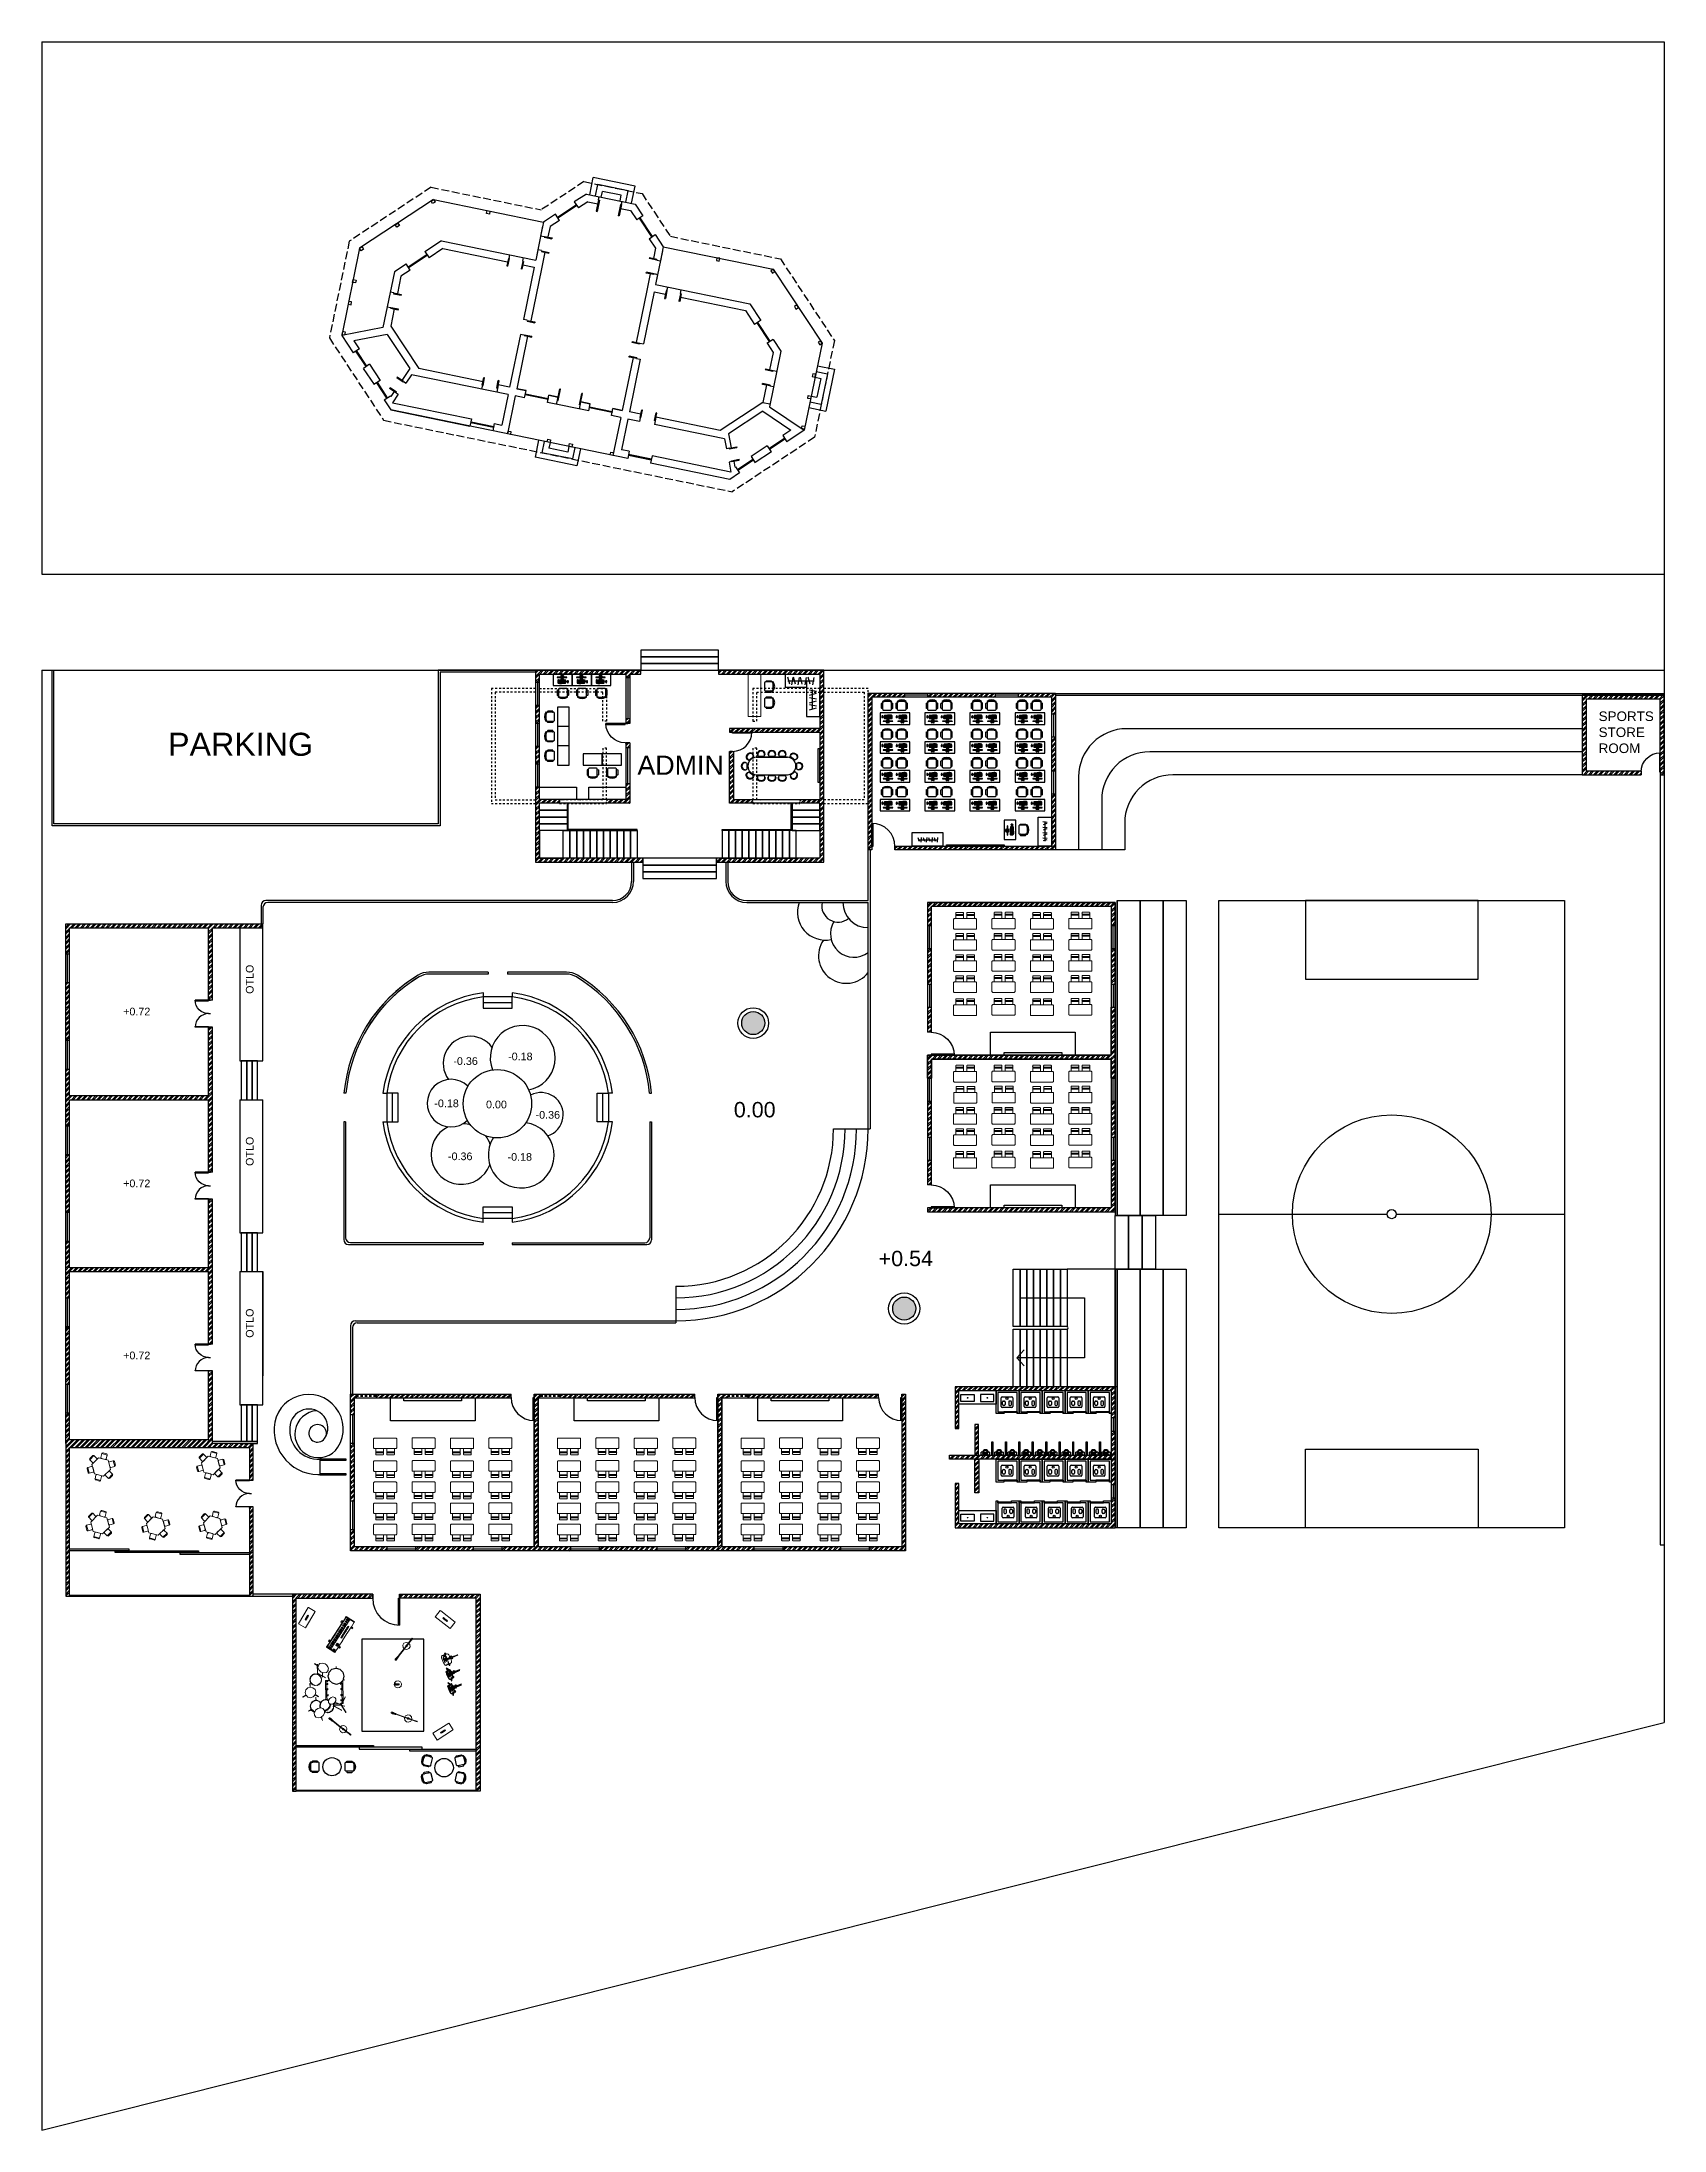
# Model space of a CAD drawing. Header units: metres. Extents: x 217 to 1422, y -179 to 129.
# Drawn here: x 1189.7 to 1274.2, y 19.9 to 128.7 of the extents above; entities that cross this region are included whole.
import ezdxf

# ---------------------------------------------------------------- set-up
doc = ezdxf.new("R2010")
doc.units = ezdxf.units.M
doc.header["$LTSCALE"] = 0.5
doc.header["$MEASUREMENT"] = 0
doc.linetypes.add('BANKLINE1', pattern=[5.5, 4, -1.5])
doc.linetypes.add('DASHED2', pattern=[0.375, 0.25, -0.125])
for name, color, linetype in [('+1', 255, 'Continuous'), ('COLUMN', 5, 'Continuous'), ('D &W', 26, 'Continuous')]:
    doc.layers.add(name, color=color, linetype=linetype)
doc.layers.add('FURNITURE F 1 100', color=255, linetype='Continuous', lineweight=13)
doc.styles.get("Standard").update_dxf_attribs({"font": 'arial.ttf'})
pattern_1 = [(45, (801.5905, 0), (-0.13258252, 0.13258252), []), (45, (801.67888, 0), (-0.13258252, 0.13258252), [])]

# ---------------------------------------------------------------- blocks, each defined once
blk = doc.blocks.new('DADA')
at = {"layer": 'D &W'}
for p, q in [((3991.45, 3694.9), (3991.45, 3695.5)), ((3991.45, 3695.5), (3991.49, 3695.5)), ((3991.49, 3694.9), (3991.49, 3695.5)), ((3992.61, 3694.9), (3992.61, 3695.5)), ((3992.65, 3695.5), (3992.61, 3695.5)), ((3992.65, 3694.9), (3992.65, 3695.5)), ((3991.45, 3694.9), (3991.49, 3694.9)), ((3992.65, 3694.9), (3992.61, 3694.9))]:
    blk.add_line(p, q, dxfattribs=at)
blk = doc.blocks.new('SDAWDA')
at = {"layer": 'D &W'}
h = blk.add_hatch(color=0, dxfattribs=at)
h.dxf.hatch_style = 1
h.paths.add_polyline_path([(3989.8, 3694.9), (3989.76, 3694.9), (3989.76, 3694.86), (3989.8, 3694.86)])
h.paths.add_polyline_path([(3990.96, 3694.86), (3990.96, 3694.9), (3990.92, 3694.9), (3990.92, 3694.86)])
for p, q in [((3989.76, 3694.9), (3990.96, 3694.9)), ((3989.76, 3694.9), (3989.76, 3694.86)), ((3989.76, 3694.86), (3990.96, 3694.86)), ((3989.8, 3694.9), (3989.8, 3694.86)), ((3990.92, 3694.9), (3990.92, 3694.86)), ((3990.96, 3694.9), (3990.96, 3694.86))]:
    blk.add_line(p, q, dxfattribs=at)
blk = doc.blocks.new('ASDAW')
at = {"layer": 'D &W'}
for p, q in [((3995.81, 3694.88), (3995.81, 3695.28)), ((3995.81, 3695.28), (3995.85, 3695.28)), ((3995.85, 3694.88), (3995.81, 3694.88)), ((3995.85, 3694.88), (3995.85, 3695.28)), ((3996.57, 3694.88), (3996.57, 3695.28)), ((3996.61, 3695.28), (3996.57, 3695.28)), ((3996.61, 3694.88), (3996.57, 3694.88)), ((3996.61, 3694.88), (3996.61, 3695.28))]:
    blk.add_line(p, q, dxfattribs=at)
blk = doc.blocks.new('AAAAAA')
at = {"layer": 'D &W'}
for p, q in [((3982.29, 3694.88), (3982.29, 3695.28)), ((3982.29, 3695.28), (3982.33, 3695.28)), ((3982.29, 3694.88), (3982.33, 3694.88)), ((3982.33, 3694.88), (3982.33, 3695.28)), ((3982.95, 3694.88), (3982.95, 3695.28)), ((3982.99, 3695.28), (3982.95, 3695.28)), ((3982.95, 3694.88), (3982.99, 3694.88)), ((3982.99, 3694.88), (3982.99, 3695.28))]:
    blk.add_line(p, q, dxfattribs=at)
blk = doc.blocks.new('ASDA')
h = blk.add_hatch(color=0)
h.dxf.hatch_style = 1
h.paths.add_polyline_path([(3984.23, 3699.56), (3984.19, 3699.56), (3984.19, 3699.52), (3984.23, 3699.52)])
h.paths.add_polyline_path([(3985.35, 3699.52), (3985.35, 3699.56), (3985.31, 3699.56), (3985.31, 3699.52)])
at = {"layer": 'D &W'}
for p, q in [((3984.19, 3699.56), (3985.35, 3699.56)), ((3984.19, 3699.56), (3984.19, 3699.52)), ((3984.19, 3699.52), (3985.35, 3699.52)), ((3984.23, 3699.56), (3984.23, 3699.52)), ((3985.31, 3699.56), (3985.31, 3699.52)), ((3985.35, 3699.56), (3985.35, 3699.52))]:
    blk.add_line(p, q, dxfattribs=at)
blk = doc.blocks.new('12355')
at = {"layer": 'D &W'}
for p, q in [((3983.2, 3701.05), (3983.47, 3700.78)), ((3982.65, 3699.96), (3982.38, 3700.23))]:
    blk.add_line(p, q, dxfattribs=at)
at = {"layer": 'D &W', "rotation": 45}
blk.add_blockref('ASDA', (3781.24, -1733.13), dxfattribs=at)
blk = doc.blocks.new('AAAW')
at = {"layer": 'D &W'}
h = blk.add_hatch(color=256, dxfattribs=at)
h.dxf.hatch_style = 1
h.paths.add_polyline_path([(3980.77, 3695.33), (3980.74, 3695.3), (3980.77, 3695.28), (3980.79, 3695.3)])
h.paths.add_polyline_path([(3981.39, 3694.65), (3981.42, 3694.62), (3981.45, 3694.65), (3981.42, 3694.68)])
at = {"layer": 'COLUMN', "color": 1}
for p, q in [((3980.89, 3695.45), (3980.62, 3695.18)), ((3981.57, 3694.77), (3981.3, 3694.5))]:
    blk.add_line(p, q, dxfattribs=at)
at = {"layer": 'D &W'}
for p, q in [((3981.42, 3694.62), (3980.74, 3695.3)), ((3981.45, 3694.65), (3980.77, 3695.33)), ((3980.79, 3695.3), (3980.77, 3695.28)), ((3981.42, 3694.68), (3981.39, 3694.65)), ((3981.45, 3694.65), (3981.42, 3694.62))]:
    blk.add_line(p, q, dxfattribs=at)
blk = doc.blocks.new('asdawd')
at = {"color": 3, "linetype": 'BANKLINE1', "ltscale": 0.2}
for p, q in [((4114.23, 3769.4), (4112.35, 3767.53)), ((4114.23, 3769.4), (4117.29, 3769.4)), ((4117.29, 3769.4), (4119.17, 3767.53)), ((4106.55, 3767.53), (4102.97, 3763.95)), ((4106.55, 3767.53), (4112.35, 3767.53)), ((4119.17, 3767.53), (4124.97, 3767.53)), ((4124.97, 3767.53), (4128.55, 3763.95)), ((4102.97, 3763.95), (4102.97, 3758.85)), ((4128.55, 3763.95), (4128.55, 3758.85)), ((4102.97, 3758.85), (4106.57, 3755.24)), ((4128.55, 3758.85), (4124.95, 3755.24)), ((4106.57, 3755.24), (4124.95, 3755.24))]:
    blk.add_line(p, q, dxfattribs=at)
for p, q in [((4114.48, 3768.8), (4113.95, 3768.28)), ((4114.48, 3768.8), (4117.05, 3768.8)), ((4116.86, 3769.7), (4114.66, 3769.7)), ((4114.66, 3768.8), (4114.66, 3769.7)), ((4116.56, 3769.4), (4114.96, 3769.4)), ((4114.96, 3768.8), (4114.96, 3769.4)), ((4116.26, 3769.1), (4115.26, 3769.1)), ((4115.26, 3768.8), (4115.26, 3769.1)), ((4116.26, 3768.8), (4116.26, 3769.1)), ((4116.56, 3768.8), (4116.56, 3769.4)), ((4116.86, 3768.8), (4116.86, 3769.7)), ((4117.05, 3768.8), (4117.57, 3768.28)), ((4114.63, 3768.42), (4114.22, 3768.01)), ((4114.63, 3768.42), (4115.16, 3768.42)), ((4116.36, 3768.42), (4116.89, 3768.42)), ((4116.89, 3768.42), (4117.3, 3768.01)), ((4106.8, 3766.93), (4103.57, 3763.7)), ((4106.8, 3766.93), (4112.6, 3766.93)), ((4113.13, 3767.46), (4112.6, 3766.93)), ((4112.6, 3766.93), (4112.6, 3766.19)), ((4112.6, 3766.72), (4112.6, 3764.93)), ((4113.4, 3767.19), (4112.98, 3766.77)), ((4112.98, 3766.77), (4112.98, 3766.23)), ((4118.12, 3767.19), (4118.54, 3766.77)), ((4118.39, 3767.46), (4118.92, 3766.93)), ((4118.54, 3766.77), (4118.54, 3766.23)), ((4118.92, 3766.93), (4124.72, 3766.93)), ((4118.92, 3766.93), (4118.92, 3766.19)), ((4118.92, 3766.72), (4118.92, 3764.93)), ((4124.72, 3766.93), (4127.95, 3763.7)), ((4107.63, 3764.93), (4106.91, 3764.2)), ((4107.79, 3764.55), (4107.18, 3763.94)), ((4107.63, 3764.93), (4112.6, 3764.93)), ((4107.79, 3764.55), (4111.2, 3764.55)), ((4112, 3764.55), (4112.6, 3764.55)), ((4112.6, 3765.47), (4112.6, 3764.93)), ((4112.6, 3764.55), (4112.6, 3761.8)), ((4112.98, 3765.43), (4112.98, 3764.55)), ((4112.98, 3764.55), (4112.98, 3761.8)), ((4118.54, 3765.43), (4118.54, 3764.55)), ((4118.54, 3764.55), (4118.54, 3761.8)), ((4118.92, 3765.47), (4118.92, 3764.93)), ((4118.92, 3764.93), (4123.89, 3764.93)), ((4118.92, 3764.55), (4119.52, 3764.55)), ((4118.92, 3764.55), (4118.92, 3761.8)), ((4120.32, 3764.55), (4123.74, 3764.55)), ((4123.74, 3764.55), (4124.35, 3763.94)), ((4123.89, 3764.93), (4124.62, 3764.2)), ((4103.57, 3763.7), (4103.57, 3759.1)), ((4106.09, 3763.38), (4105.57, 3762.87)), ((4125.44, 3763.38), (4125.95, 3762.87)), ((4127.95, 3763.7), (4127.95, 3759.1)), ((4105.57, 3762.87), (4105.57, 3759.93)), ((4106.36, 3763.12), (4105.95, 3762.71)), ((4105.95, 3762.71), (4105.95, 3761.8)), ((4125.17, 3763.12), (4125.57, 3762.71)), ((4125.57, 3762.71), (4125.57, 3761.8)), ((4125.95, 3762.87), (4125.95, 3759.93)), ((4127.95, 3762.5), (4128.85, 3762.5)), ((4128.85, 3762.5), (4128.85, 3760.3)), ((4127.95, 3762.2), (4128.55, 3762.2)), ((4127.95, 3761.9), (4128.25, 3761.9)), ((4128.25, 3761.9), (4128.25, 3760.9)), ((4128.55, 3762.2), (4128.55, 3760.6)), ((4105.95, 3761), (4105.95, 3760.08)), ((4112.6, 3761), (4112.6, 3758.22)), ((4112.98, 3761), (4112.98, 3758.22)), ((4118.54, 3761), (4118.54, 3758.22)), ((4118.92, 3761), (4118.92, 3758.22)), ((4125.57, 3761), (4125.57, 3760.08)), ((4127.95, 3760.9), (4128.25, 3760.9)), ((4127.95, 3760.6), (4128.55, 3760.6)), ((4127.95, 3760.3), (4128.85, 3760.3)), ((4105.57, 3759.93), (4103.57, 3759.1)), ((4103.57, 3759.1), (4104.33, 3758.34)), ((4105.86, 3759.63), (4104.24, 3758.96)), ((4105.86, 3759.63), (4107.36, 3758.14)), ((4105.95, 3760.08), (4107.81, 3758.22)), ((4125.57, 3760.08), (4123.71, 3758.22)), ((4125.66, 3759.63), (4124.16, 3758.14)), ((4125.66, 3759.63), (4127.28, 3758.96)), ((4125.95, 3759.93), (4127.95, 3759.1)), ((4127.95, 3759.1), (4127.2, 3758.34)), ((4104.24, 3758.96), (4104.59, 3758.61)), ((4107.36, 3758.14), (4107.08, 3757.45)), ((4111.2, 3758.22), (4107.81, 3758.22)), ((4112.6, 3758.22), (4112, 3758.22)), ((4113.47, 3758.22), (4112.98, 3758.22)), ((4112.98, 3758.22), (4113.47, 3758.22)), ((4115.16, 3758.22), (4114.67, 3758.22)), ((4114.67, 3758.22), (4115.16, 3758.22)), ((4116.85, 3758.22), (4116.36, 3758.22)), ((4116.36, 3758.22), (4116.85, 3758.22)), ((4118.54, 3758.22), (4118.05, 3758.22)), ((4118.05, 3758.22), (4118.54, 3758.22)), ((4119.52, 3758.22), (4118.92, 3758.22)), ((4123.71, 3758.22), (4120.32, 3758.22)), ((4124.16, 3758.14), (4124.44, 3757.45)), ((4127.28, 3758.96), (4126.93, 3758.61)), ((4105, 3757.66), (4105.71, 3756.96)), ((4105.27, 3757.93), (4105.98, 3757.22)), ((4107.51, 3757.84), (4107.31, 3757.36)), ((4112.6, 3757.84), (4107.51, 3757.84)), ((4112.6, 3757.84), (4112.6, 3756.22)), ((4113.47, 3757.84), (4112.98, 3757.84)), ((4112.98, 3757.84), (4112.98, 3755.84)), ((4116.85, 3757.84), (4114.67, 3757.84)), ((4118.54, 3757.84), (4118.05, 3757.84)), ((4118.54, 3757.84), (4118.54, 3755.84)), ((4119.52, 3757.84), (4118.92, 3757.84)), ((4118.92, 3757.84), (4118.92, 3756.22)), ((4124.01, 3757.84), (4120.32, 3757.84)), ((4124.01, 3757.84), (4124.21, 3757.36)), ((4126.25, 3757.93), (4125.54, 3757.22)), ((4126.52, 3757.66), (4125.81, 3756.96)), ((4106.39, 3756.28), (4106.82, 3755.84)), ((4106.66, 3756.55), (4106.69, 3756.52)), ((4106.81, 3756.81), (4106.69, 3756.52)), ((4119.32, 3755.84), (4106.82, 3755.84)), ((4106.82, 3755.84), (4111, 3755.84)), ((4107.04, 3756.71), (4106.84, 3756.22)), ((4106.84, 3756.22), (4111, 3756.22)), ((4112.2, 3756.22), (4112.6, 3756.22)), ((4114.62, 3755.84), (4114.62, 3754.94)), ((4114.92, 3755.84), (4114.92, 3755.24)), ((4115.22, 3755.84), (4115.22, 3755.54)), ((4116.22, 3755.84), (4116.22, 3755.54)), ((4116.52, 3755.84), (4116.52, 3755.24)), ((4116.82, 3755.84), (4116.82, 3754.94)), ((4119.32, 3756.22), (4118.92, 3756.22)), ((4124.68, 3756.22), (4120.52, 3756.22)), ((4124.7, 3755.84), (4120.52, 3755.84)), ((4124.48, 3756.71), (4124.68, 3756.22)), ((4125.13, 3756.28), (4124.7, 3755.84)), ((4124.71, 3756.81), (4124.83, 3756.52)), ((4124.86, 3756.55), (4124.83, 3756.52)), ((4116.82, 3754.94), (4114.62, 3754.94)), ((4116.52, 3755.24), (4114.92, 3755.24)), ((4116.22, 3755.54), (4115.22, 3755.54))]:
    blk.add_line(p, q)
at = {"layer": 'COLUMN'}
for points in [[(4106.91, 3766.82), (4106.8, 3766.72), (4106.7, 3766.82), (4106.8, 3766.93)], [(4109.78, 3766.78), (4109.63, 3766.78), (4109.63, 3766.93), (4109.78, 3766.93)], [(4121.75, 3766.78), (4121.9, 3766.78), (4121.9, 3766.93), (4121.75, 3766.93)], [(4124.61, 3766.82), (4124.72, 3766.72), (4124.83, 3766.82), (4124.72, 3766.93)], [(4105.35, 3765.26), (4105.24, 3765.15), (4105.13, 3765.26), (4105.24, 3765.37)], [(4126.18, 3765.26), (4126.28, 3765.15), (4126.39, 3765.26), (4126.28, 3765.37)], [(4103.78, 3763.7), (4103.68, 3763.59), (4103.57, 3763.7), (4103.68, 3763.8)], [(4127.74, 3763.7), (4127.85, 3763.59), (4127.95, 3763.7), (4127.85, 3763.8)], [(4103.72, 3761.9), (4103.57, 3761.9), (4103.57, 3762.05), (4103.72, 3762.05)], [(4127.8, 3761.9), (4127.95, 3761.9), (4127.95, 3762.05), (4127.8, 3762.05)], [(4103.72, 3760.9), (4103.57, 3760.9), (4103.57, 3760.75), (4103.72, 3760.75)], [(4127.8, 3760.9), (4127.95, 3760.9), (4127.95, 3760.75), (4127.8, 3760.75)], [(4103.72, 3759.31), (4103.57, 3759.31), (4103.57, 3759.16), (4103.72, 3759.16)], [(4127.8, 3759.31), (4127.95, 3759.31), (4127.95, 3759.16), (4127.8, 3759.16)], [(4112.98, 3755.99), (4113.13, 3755.99), (4113.13, 3755.84), (4112.98, 3755.84)], [(4115.07, 3755.99), (4115.22, 3755.99), (4115.22, 3755.84), (4115.07, 3755.84)], [(4116.22, 3755.99), (4116.37, 3755.99), (4116.37, 3755.84), (4116.22, 3755.84)], [(4118.39, 3755.99), (4118.54, 3755.99), (4118.54, 3755.84), (4118.39, 3755.84)]]:
    blk.add_lwpolyline(points, close=True, dxfattribs=at)
at = {"layer": 'D &W'}
for p, q in [((4115.16, 3768.64), (4115.16, 3768.8)), ((4116.36, 3768.64), (4116.36, 3768.8)), ((4112.79, 3766.19), (4112.6, 3766.19)), ((4118.73, 3766.19), (4118.92, 3766.19)), ((4111.24, 3764.74), (4111.24, 3764.93)), ((4111.96, 3764.74), (4111.96, 3764.93)), ((4112.79, 3765.47), (4112.6, 3765.47)), ((4118.73, 3765.47), (4118.92, 3765.47)), ((4119.56, 3764.74), (4119.56, 3764.93)), ((4120.28, 3764.74), (4120.28, 3764.93)), ((4105.76, 3761.8), (4105.57, 3761.8)), ((4112.79, 3761.8), (4112.6, 3761.8)), ((4118.73, 3761.8), (4118.92, 3761.8)), ((4125.76, 3761.8), (4125.95, 3761.8)), ((4105.76, 3761), (4105.57, 3761)), ((4112.79, 3761), (4112.6, 3761)), ((4118.73, 3761), (4118.92, 3761)), ((4125.76, 3761), (4125.95, 3761)), ((4125.57, 3760.08), (4125.95, 3760.08)), ((4111.2, 3758.22), (4111.2, 3757.84)), ((4112, 3758.22), (4112, 3757.84)), ((4113.47, 3757.84), (4113.47, 3758.22)), ((4114.67, 3757.84), (4114.67, 3758.22)), ((4115.16, 3757.84), (4115.16, 3758.22)), ((4116.36, 3757.84), (4116.36, 3758.22)), ((4116.85, 3757.84), (4116.85, 3758.22)), ((4118.05, 3757.84), (4118.05, 3758.22)), ((4119.52, 3758.22), (4119.52, 3757.84)), ((4120.32, 3758.22), (4120.32, 3757.84)), ((4107.19, 3757.41), (4107.31, 3757.36)), ((4124.34, 3757.41), (4124.21, 3757.36)), ((4106.92, 3756.76), (4107.04, 3756.71)), ((4111, 3756.22), (4111, 3755.84)), ((4112.2, 3756.22), (4112.2, 3755.84)), ((4119.32, 3756.22), (4119.32, 3755.84)), ((4120.52, 3756.22), (4120.52, 3755.84)), ((4124.6, 3756.76), (4124.48, 3756.71))]:
    blk.add_line(p, q, dxfattribs=at)
at = {"layer": 'COLUMN'}
for p in [(123.71, 63.16), (125.09, 61.77)]:
    blk.add_blockref('AAAW', p, dxfattribs=at)
at = {"layer": 'COLUMN', "xscale": -1}
for p in [(8107.81, 63.16), (8106.43, 61.77)]:
    blk.add_blockref('AAAW', p, dxfattribs=at)
at = {"layer": 'D &W'}
for name, p in [('12355', (130.75, 67.23)), ('12355', (123.71, 63.16)), ('SDAWDA', (123.71, 63.16)), ('DADA', (123.71, 63.16)), ('SDAWDA', (127.09, 63.16)), ('ASDAW', (123.71, 63.16)), ('SDAWDA', (129.56, 61.16))]:
    blk.add_blockref(name, p, dxfattribs=at)
at = {"layer": 'D &W', "xscale": -1}
for name, p, rotation in [('DADA', (123.71, 7463.53), 180), ('ASDAW', (417.92, -230.39), 270), ('ASDAW', (123.71, 7459.61), 180), ('ASDAW', (410.88, -234.82), 270), ('ASDAW', (417.92, -234.82), 270), ('AAAAAA', (2234.94, -1336.36), 292.4999999999961)]:
    blk.add_blockref(name, p, dxfattribs=dict(at, rotation=rotation))
for name, p in [('12355', (8100.77, 67.23)), ('12355', (8107.81, 63.16)), ('ASDAW', (8107.81, 63.16)), ('SDAWDA', (8101.97, 61.16))]:
    blk.add_blockref(name, p, dxfattribs=at)
at = {"layer": 'D &W'}
for name, p, rotation in [('ASDAW', (7813.61, -230.39), 90.00000000000001), ('ASDAW', (8107.81, 7459.61), 180), ('ASDAW', (7813.61, -234.82), 90.00000000000001), ('ASDAW', (7820.64, -234.82), 90.00000000000001), ('AAAAAA', (5996.58, -1336.36), 67.50000000000391)]:
    blk.add_blockref(name, p, dxfattribs=dict(at, rotation=rotation))
blk = doc.blocks.new('*U14')
for p, q in [((-40, 0), (-40, 6)), ((0, 0), (0, 6))]:
    blk.add_line(p, q)
blk.add_lwpolyline([(0, 0), (0, -40), (-1.75, -40), (-1.75, 0)], close=True)
blk.add_arc((0, 0), 40, 180, 270)
blk = doc.blocks.new('BENCH1')
at = {"layer": 'FURNITURE F 1 100', "linetype": 'ByBlock', "transparency": 33554687}
for p, q in [((336.58, 46.75), (336.33, 46.75)), ((336.63, 46.35), (336.33, 46.35)), ((336.63, 46.18), (336.33, 46.18)), ((336.58, 45.78), (336.33, 45.78)), ((336.55, 46.73), (336.55, 46.38)), ((336.55, 45.81), (336.55, 46.16))]:
    blk.add_line(p, q, dxfattribs=at)
blk.add_lwpolyline([(336.29, 46.87), (335.82, 46.87, 0.414214), (335.78, 46.83), (335.78, 45.71, 0.414214), (335.82, 45.67), (336.29, 45.67, 0.414214), (336.33, 45.71), (336.33, 46.83, 0.414214)], format="xyb", close=True, dxfattribs=at)
for points in [[(336.65, 46.37), (336.65, 46.73, 0.414214), (336.63, 46.75), (336.53, 46.75, 0.41131), (336.5, 46.72), (336.5, 46.38, 0.411531), (336.53, 46.35), (336.63, 46.35, 0.414214), (336.65, 46.38)], [(336.65, 46.16, 0.414214), (336.63, 46.18), (336.53, 46.18, 0.411531), (336.5, 46.15), (336.5, 45.81, 0.41131), (336.53, 45.78), (336.63, 45.78, 0.414214), (336.65, 45.81), (336.65, 46.16)]]:
    blk.add_lwpolyline(points, format="xyb", dxfattribs=at)
for centre, start, end in [((336.58, 46.73), 90, 180), ((336.58, 46.38), 180.0433, 270.0433), ((336.58, 46.16), 89.9567, 179.9567), ((336.58, 45.81), 180, 270)]:
    blk.add_arc(centre, 0.025, start, end, dxfattribs=at)
blk = doc.blocks.new('*U20')
at = {"transparency": 33554687}
for p, q in [((-40, 0), (-40, 6)), ((0, 0), (0, 6))]:
    blk.add_line(p, q, dxfattribs=at)
blk.add_lwpolyline([(0, 0), (-40, 0), (-40, 1.75), (0, 1.75)], close=True, dxfattribs=at)
blk = doc.blocks.new('xixom3')
for p, q in [((-360, 56), (-360, 608)), ((-304, 665), (304, 665)), ((304, 0), (-304, 0)), ((-273, 179), (-273, 343)), ((-216, 399), (-163, 399)), ((-163, 122), (-216, 122)), ((-107, 343), (-107, 179)), ((107, 343), (107, 179)), ((216, 399), (163, 399)), ((163, 122), (216, 122)), ((273, 179), (273, 343)), ((360, 608), (360, 56))]:
    blk.add_line(p, q)
blk.add_circle((0, 553), 60.6)
for centre, start, end in [((-304, 608), 90, 180), ((-304, 56), 180, 270), ((-216, 343), 90, 180), ((-216, 179), 180, 270), ((-163, 343), 0, 90), ((-163, 179), 270, 0), ((163, 343), 90, 180), ((163, 179), 180, 270), ((216, 343), 0, 90), ((216, 179), 270, 0), ((304, 608), 0, 90), ((304, 56), 270, 0)]:
    blk.add_arc(centre, 56.4, start, end)
blk = doc.blocks.new('mb-tieunam2')
for p, q in [((-225, 0), (225, 0)), ((-225, -175), (-225, 0)), ((96.25, 0), (166.25, 0)), ((225, 0), (225, -175)), ((-225, -175), (-175, -175)), ((-175, -175), (-150, -150)), ((-150, -150), (150, -150)), ((-24.5, -66.2525), (-122.5, -66.2525)), ((-122.5, -83.75), (-24.5, -83.75)), ((19.325, -57.5), (113.75, -57.5)), ((113.75, -92.5), (19.6, -92.5)), ((105, -8.75), (157.5, -8.75)), ((105, -40), (105, -48.75)), ((157.5, -40), (105, -40)), ((105, -48.75), (157.5, -48.75)), ((105, -101.25), (105, -110.0025)), ((157.5, -101.25), (105, -101.25)), ((105, -110.0025), (157.5, -110.0025)), ((113.75, -8.75), (113.75, -40)), ((113.75, -48.75), (113.75, -101.25)), ((148.75, -40), (148.75, -8.75)), ((148.75, -101.25), (148.75, -48.75)), ((150, -150), (175, -175)), ((157.5, -48.75), (157.5, -40)), ((157.5, -110.0025), (157.5, -101.25)), ((175, -175), (225, -175))]:
    blk.add_line(p, q)
blk.add_circle((0, -75), 26.25)
for centre, radius, start, end in [((105.375, 0.385), 9.1422, 182.4084, 267.5916), ((157.125, 0.385), 9.1422, 272.4084, 357.5916), ((0, -150), 150, 180, 0), ((-122.5, -75), 8.75, 90, 270), ((0, -150), 112.5, 180, 0), ((0, -75), 43.75, 22.85047, 168.577), ((0, -75), 43.75, 191.8763, 336.5863)]:
    blk.add_arc(centre, radius, start, end)
blk = doc.blocks.new('WC')
at = {"transparency": 33554687}
for points in [[(365.92, 44.49), (365.92, 46.46), (373.85, 46.46), (373.85, 39.52), (365.92, 39.52), (365.92, 41.62), (365.72, 41.62), (365.72, 39.32), (374.05, 39.32), (374.05, 46.66), (365.72, 46.66), (365.72, 44.49)], [(365.92, 46.46), (367.85, 46.46), (367.85, 45.76), (365.92, 45.76)], [(366.02, 46.26), (366.72, 46.26), (366.72, 45.89), (366.02, 45.89)], [(367.74, 46.26), (367.05, 46.26), (367.05, 45.89), (367.74, 45.89)], [(368.95, 45.36), (368.95, 46.36), (367.95, 46.36), (367.95, 45.36), (368.25, 45.36), (368.25, 45.26), (367.85, 45.26), (367.85, 46.46), (369.05, 46.46), (369.05, 45.26), (368.95, 45.26)], [(370.15, 45.36), (370.15, 46.36), (369.15, 46.36), (369.15, 45.36), (369.45, 45.36), (369.45, 45.26), (369.05, 45.26), (369.05, 46.46), (370.25, 46.46), (370.25, 45.26), (370.15, 45.26)], [(371.35, 45.36), (371.35, 46.36), (370.35, 46.36), (370.35, 45.36), (370.65, 45.36), (370.65, 45.26), (370.25, 45.26), (370.25, 46.46), (371.45, 46.46), (371.45, 45.26), (371.35, 45.26)], [(372.55, 45.36), (372.55, 46.36), (371.55, 46.36), (371.55, 45.36), (371.85, 45.36), (371.85, 45.26), (371.45, 45.26), (371.45, 46.46), (372.65, 46.46), (372.65, 45.26), (372.55, 45.26)], [(373.75, 45.36), (373.75, 46.36), (372.75, 46.36), (372.75, 45.36), (373.05, 45.36), (373.05, 45.26), (372.65, 45.26), (372.65, 46.46), (373.85, 46.46), (373.85, 45.26), (373.75, 45.26)], [(366.74, 43.09), (366.94, 43.09), (366.94, 44.69), (366.74, 44.69)], [(367.69, 43.09), (367.64, 43.09), (367.64, 43.79), (367.69, 43.79)], [(368.39, 43.09), (368.34, 43.09), (368.34, 43.79), (368.39, 43.79)], [(369.09, 43.09), (369.04, 43.09), (369.04, 43.79), (369.09, 43.79)], [(369.79, 43.09), (369.74, 43.09), (369.74, 43.79), (369.79, 43.79)], [(370.49, 43.09), (370.44, 43.09), (370.44, 43.79), (370.49, 43.79)], [(371.19, 43.09), (371.14, 43.09), (371.14, 43.79), (371.19, 43.79)], [(371.89, 43.09), (371.84, 43.09), (371.84, 43.79), (371.89, 43.79)], [(372.59, 43.09), (372.54, 43.09), (372.54, 43.79), (372.59, 43.79)], [(373.29, 43.09), (373.24, 43.09), (373.24, 43.79), (373.29, 43.79)], [(365.42, 43.09), (373.85, 43.09), (373.85, 42.89), (365.42, 42.89)], [(366.75, 42.89), (366.96, 42.89), (366.96, 41.13), (366.75, 41.13)], [(368.95, 41.79), (368.95, 42.79), (367.95, 42.79), (367.95, 41.79), (368.25, 41.79), (368.25, 41.69), (367.85, 41.69), (367.85, 42.89), (369.05, 42.89), (369.05, 41.69), (368.95, 41.69)], [(370.15, 41.79), (370.15, 42.79), (369.15, 42.79), (369.15, 41.79), (369.45, 41.79), (369.45, 41.69), (369.05, 41.69), (369.05, 42.89), (370.25, 42.89), (370.25, 41.69), (370.15, 41.69)], [(371.35, 41.79), (371.35, 42.79), (370.35, 42.79), (370.35, 41.79), (370.65, 41.79), (370.65, 41.69), (370.25, 41.69), (370.25, 42.89), (371.45, 42.89), (371.45, 41.69), (371.35, 41.69)], [(372.55, 41.79), (372.55, 42.79), (371.55, 42.79), (371.55, 41.79), (371.85, 41.79), (371.85, 41.69), (371.45, 41.69), (371.45, 42.89), (372.65, 42.89), (372.65, 41.69), (372.55, 41.69)], [(373.75, 41.79), (373.75, 42.79), (372.75, 42.79), (372.75, 41.79), (373.05, 41.79), (373.05, 41.69), (372.65, 41.69), (372.65, 42.89), (373.85, 42.89), (373.85, 41.69), (373.75, 41.69)], [(367.95, 40.62), (367.95, 39.62), (368.95, 39.62), (368.95, 40.62), (368.65, 40.62), (368.65, 40.72), (369.05, 40.72), (369.05, 39.52), (367.85, 39.52), (367.85, 40.72), (367.95, 40.72)], [(369.15, 40.62), (369.15, 39.62), (370.15, 39.62), (370.15, 40.62), (369.85, 40.62), (369.85, 40.72), (370.25, 40.72), (370.25, 39.52), (369.05, 39.52), (369.05, 40.72), (369.15, 40.72)], [(370.35, 40.62), (370.35, 39.62), (371.35, 39.62), (371.35, 40.62), (371.05, 40.62), (371.05, 40.72), (371.45, 40.72), (371.45, 39.52), (370.25, 39.52), (370.25, 40.72), (370.35, 40.72)], [(371.55, 40.62), (371.55, 39.62), (372.55, 39.62), (372.55, 40.62), (372.25, 40.62), (372.25, 40.72), (372.65, 40.72), (372.65, 39.52), (371.45, 39.52), (371.45, 40.72), (371.55, 40.72)], [(372.75, 40.62), (372.75, 39.62), (373.75, 39.62), (373.75, 40.62), (373.45, 40.62), (373.45, 40.72), (373.85, 40.72), (373.85, 39.52), (372.65, 39.52), (372.65, 40.72), (372.75, 40.72)], [(365.92, 40.22), (367.85, 40.22), (367.85, 39.52), (365.92, 39.52)], [(366.02, 40.02), (366.72, 40.02), (366.72, 39.65), (366.02, 39.65)], [(367.74, 40.02), (367.05, 40.02), (367.05, 39.65), (367.74, 39.65)]]:
    blk.add_lwpolyline(points, close=True, dxfattribs=at)
for centre in [(366.37, 46.08), (367.4, 46.08), (366.37, 39.84), (367.4, 39.84)]:
    blk.add_circle(centre, 0.0158, dxfattribs=at)
for name, p, xscale, yscale, zscale in [('xixom3', (368.42, 45.58), 0.0008390603702762252, 0.0008390603702762252, 0.0008390603702762252), ('xixom3', (369.62, 45.58), 0.0008390603702762252, 0.0008390603702762252, 0.0008390603702762252), ('xixom3', (370.82, 45.58), 0.0008390603702762252, 0.0008390603702762252, 0.0008390603702762252), ('xixom3', (372.02, 45.58), 0.0008390603702762252, 0.0008390603702762252, 0.0008390603702762252), ('xixom3', (373.22, 45.58), 0.0008390603702762252, 0.0008390603702762252, 0.0008390603702762252), ('xixom3', (368.42, 42.01), 0.0008390603702762252, 0.0008390603702762252, 0.0008390603702762252), ('xixom3', (369.62, 42.01), 0.0008390603702762252, 0.0008390603702762252, 0.0008390603702762252), ('xixom3', (370.82, 42.01), 0.0008390603702762252, 0.0008390603702762252, 0.0008390603702762252), ('xixom3', (372.02, 42.01), 0.0008390603702762252, 0.0008390603702762252, 0.0008390603702762252), ('xixom3', (373.22, 42.01), 0.0008390603702762252, 0.0008390603702762252, 0.0008390603702762252), ('*U20', (367.95, 40.61), -0.01749999999999975, 0.01749999999999975, 0.01749999999999975), ('*U20', (369.15, 40.61), -0.01749999999999975, 0.01749999999999975, 0.01749999999999975), ('*U20', (370.35, 40.61), -0.01749999999999975, 0.01749999999999975, 0.01749999999999975), ('*U20', (371.55, 40.61), -0.01749999999999975, 0.01749999999999975, 0.01749999999999975), ('*U20', (372.75, 40.61), -0.01749999999999975, 0.01749999999999975, 0.01749999999999975)]:
    blk.add_blockref(name, p, dxfattribs=dict(at, xscale=xscale, yscale=yscale, zscale=zscale))
at = {"transparency": 33554687, "rotation": 180}
for name, p, xscale, yscale, zscale in [('*U20', (368.95, 45.36), -0.01749999999999975, 0.01749999999999975, 0.01749999999999975), ('*U20', (370.15, 45.36), -0.01749999999999975, 0.01749999999999975, 0.01749999999999975), ('*U20', (371.35, 45.36), -0.01749999999999975, 0.01749999999999975, 0.01749999999999975), ('*U20', (372.55, 45.36), -0.01749999999999975, 0.01749999999999975, 0.01749999999999975), ('*U20', (373.75, 45.36), -0.01749999999999975, 0.01749999999999975, 0.01749999999999975), ('mb-tieunam2', (367.3, 43.09), 0.000966153071577638, 0.000966153071577638, 0.000966153071577638), ('mb-tieunam2', (368.01, 43.09), 0.000966153071577638, 0.000966153071577638, 0.000966153071577638), ('mb-tieunam2', (368.7, 43.09), 0.000966153071577638, 0.000966153071577638, 0.000966153071577638), ('mb-tieunam2', (369.42, 43.09), 0.000966153071577638, 0.000966153071577638, 0.000966153071577638), ('mb-tieunam2', (370.13, 43.09), 0.000966153071577638, 0.000966153071577638, 0.000966153071577638), ('mb-tieunam2', (370.8, 43.09), 0.000966153071577638, 0.000966153071577638, 0.000966153071577638), ('mb-tieunam2', (371.51, 43.09), 0.000966153071577638, 0.000966153071577638, 0.000966153071577638), ('mb-tieunam2', (372.22, 43.09), 0.000966153071577638, 0.000966153071577638, 0.000966153071577638), ('mb-tieunam2', (372.93, 43.09), 0.000966153071577638, 0.000966153071577638, 0.000966153071577638), ('mb-tieunam2', (373.57, 43.09), 0.000966153071577638, 0.000966153071577638, 0.000966153071577638), ('*U20', (368.95, 41.79), -0.01749999999999975, 0.01749999999999975, 0.01749999999999975), ('*U20', (370.15, 41.79), -0.01749999999999975, 0.01749999999999975, 0.01749999999999975), ('*U20', (371.35, 41.79), -0.01749999999999975, 0.01749999999999975, 0.01749999999999975), ('*U20', (372.55, 41.79), -0.01749999999999975, 0.01749999999999975, 0.01749999999999975), ('*U20', (373.75, 41.79), -0.01749999999999975, 0.01749999999999975, 0.01749999999999975), ('xixom3', (368.48, 40.39), 0.0008390603702762252, 0.0008390603702762252, 0.0008390603702762252), ('xixom3', (369.68, 40.39), 0.0008390603702762252, 0.0008390603702762252, 0.0008390603702762252), ('xixom3', (370.88, 40.39), 0.0008390603702762252, 0.0008390603702762252, 0.0008390603702762252), ('xixom3', (372.08, 40.39), 0.0008390603702762252, 0.0008390603702762252, 0.0008390603702762252), ('xixom3', (373.28, 40.39), 0.0008390603702762252, 0.0008390603702762252, 0.0008390603702762252)]:
    blk.add_blockref(name, p, dxfattribs=dict(at, xscale=xscale, yscale=yscale, zscale=zscale))
blk = doc.blocks.new('Dell S2340T 23-Inch 10-point Multi-Touch Monitor')
at = {"color": 0}
for p, q in [((-269, -94), (-264, -89)), ((-264, -89), (264, -89)), ((-77, -17), (-77, -89)), ((-77, -109), (-77, -143)), ((-40, -70), (-36, -14)), ((-29, -14), (-29, -17)), ((-29, -14), (-29, -17)), ((-25, -60), (-25, -82)), ((-25, -60), (-24, -60)), ((-24, -60), (-24, -89)), ((-24, -63), (24, -63)), ((24, -60), (24, -89)), ((24, -60), (25, -60)), ((25, -60), (25, -82)), ((29, -14), (29, -17)), ((29, -14), (29, -17)), ((40, -70), (36, -14)), ((77, -17), (77, -89)), ((77, -109), (77, -143)), ((269, -94), (264, -89))]:
    blk.add_line(p, q, dxfattribs=at)
for points in [[(-60, 0), (60, 0)], [(-269, -109), (269, -109), (269, -94), (-269, -94), (-269, -109)], [(-60, -160), (60, -160)], [(-36, -14), (36, -14)], [(-29, -17), (29, -17)], [(-29, -17), (29, -17)]]:
    blk.add_lwpolyline(points, dxfattribs=at)
for points in [[(-40, -70, 0.2636661), (-37, -80), (-34, -82), (-25, -82)], [(40, -70, -0.2636661), (37, -80), (34, -82), (25, -82)]]:
    blk.add_lwpolyline(points, format="xyb", dxfattribs=at)
for centre, radius in [((-61, -4), 1.73), ((-46, -4), 1.73), ((-36, -102), 1.14), ((-32, -4), 1.73), ((-18, -4), 1.73), ((-3, -4), 1.73), ((11, -4), 1.73), ((25, -4), 1.73), ((36, -102), 1.14), ((39, -4), 1.73)]:
    blk.add_circle(centre, radius, dxfattribs=at)
for centre, start, end in [((-60, -17), 90, 180), ((60, -17), 0, 90), ((-60, -143), 180, 270), ((60, -143), 270, 0)]:
    blk.add_arc(centre, 17.2, start, end, dxfattribs=at)
blk = doc.blocks.new('keyboard_top')
at = {"color": 0}
for points in [[(233, -76), (233, -26, 0.1659407), (205, -17, -0.04592), (141, -12, 0.046884), (0, 0, 0.0439406), (-135, -14, -0.081459), (-182, -12, 0.0737222), (-206, -13, 0.2782364), (-218, -23), (-217, -154, 0.4142136), (-202, -168), (218, -167, 0.4142136), (233, -152)], [(218, -167), (-202, -168, -0.1989124), (-213, -164, 0.2370872), (-181, -196, 0.1100774), (-61, -209, 0.0179189), (47, -193, -0.0533957), (161, -185, 0.0173013), (204, -185, 0.3620905), (228, -163, -0.1844007), (218, -167)]]:
    blk.add_lwpolyline(points, format="xyb", close=True, dxfattribs=at)
at = {"color": 0, "lineweight": 0}
for points in [[(-201, -38), (-189, -38)], [(-201, -38), (-201, -51)], [(-201, -51), (-189, -51)], [(-200, -70), (-188, -70)], [(-200, -70), (-200, -83)], [(-200, -83), (-188, -83)], [(-200, -87), (-188, -86)], [(-200, -87), (-200, -100)], [(-200, -100), (-188, -99)], [(-200, -104), (-188, -104)], [(-200, -104), (-200, -117)], [(-200, -117), (-188, -117)], [(-200, -122), (-173, -122)], [(-200, -122), (-200, -135)], [(-200, -135), (-173, -135)], [(-200, -139), (-173, -139)], [(-200, -139), (-200, -152)], [(-200, -152), (-173, -152)], [(-189, -38), (-189, -51)], [(-188, -70), (-188, -83)], [(-188, -86), (-188, -99)], [(-188, -104), (-188, -117)], [(-185, -70), (-185, -83)], [(-185, -70), (-173, -70)], [(-185, -83), (-173, -83)], [(-185, -86), (-185, -99)], [(-185, -86), (-173, -86)], [(-185, -99), (-173, -99)], [(-185, -104), (-173, -104)], [(-185, -104), (-185, -117)], [(-185, -117), (-173, -117)], [(-173, -70), (-173, -83)], [(-173, -86), (-173, -99)], [(-173, -104), (-173, -117)], [(-173, -122), (-173, -135)], [(-173, -139), (-173, -152)], [(-171, -38), (-171, -51)], [(-171, -38), (-159, -38)], [(-171, -51), (-159, -51)], [(-170, -70), (-170, -83)], [(-170, -70), (-158, -70)], [(-170, -83), (-158, -83)], [(-170, -86), (-170, -99)], [(-170, -86), (-158, -86)], [(-170, -99), (-158, -99)], [(-170, -104), (-158, -104)], [(-170, -104), (-170, -117)], [(-170, -117), (-158, -117)], [(-170, -122), (-170, -135)], [(-170, -122), (-158, -122)], [(-170, -135), (-158, -135)], [(-170, -139), (-158, -139)], [(-170, -139), (-170, -152)], [(-170, -152), (-158, -152)], [(-159, -38), (-159, -51)], [(-158, -70), (-158, -83)], [(-158, -86), (-158, -99)], [(-158, -104), (-158, -117)], [(-158, -122), (-158, -135)], [(-158, -139), (-158, -152)], [(-156, -38), (-156, -51)], [(-156, -38), (-144, -38)], [(-156, -51), (-144, -51)], [(-156, -70), (-144, -70)], [(-156, -70), (-156, -83)], [(-156, -83), (-144, -83)], [(-156, -86), (-144, -86)], [(-156, -86), (-156, -99)], [(-156, -99), (-144, -99)], [(-156, -104), (-144, -104)], [(-156, -104), (-156, -117)], [(-156, -117), (-144, -117)], [(-156, -122), (-144, -122)], [(-156, -122), (-156, -135)], [(-156, -135), (-144, -135)], [(-156, -139), (-156, -152)], [(-156, -139), (-129, -139)], [(-156, -152), (-129, -152)], [(-144, -38), (-144, -51)], [(-144, -70), (-144, -83)], [(-144, -86), (-144, -99)], [(-144, -104), (-144, -117)], [(-144, -122), (-144, -135)], [(-142, -38), (-130, -38)], [(-142, -38), (-142, -51)], [(-142, -51), (-130, -51)], [(-141, -70), (-141, -83)], [(-141, -70), (-129, -70)], [(-141, -83), (-129, -83)], [(-141, -86), (-141, -99)], [(-141, -86), (-129, -86)], [(-141, -99), (-129, -99)], [(-141, -104), (-129, -104)], [(-141, -104), (-141, -117)], [(-141, -117), (-129, -117)], [(-141, -122), (-129, -122)], [(-141, -122), (-141, -135)], [(-141, -135), (-129, -135)], [(-130, -38), (-130, -51)], [(-129, -70), (-129, -83)], [(-129, -86), (-129, -99)], [(-129, -104), (-129, -117)], [(-129, -122), (-129, -135)], [(-129, -139), (-129, -152)], [(-127, -38), (-127, -51)], [(-127, -38), (-115, -38)], [(-127, -51), (-115, -51)], [(-126, -70), (-126, -83)], [(-126, -70), (-114, -70)], [(-126, -83), (-114, -83)], [(-126, -86), (-126, -99)], [(-126, -86), (-114, -86)], [(-126, -99), (-114, -99)], [(-126, -104), (-114, -104)], [(-126, -104), (-126, -117)], [(-126, -117), (-114, -117)], [(-126, -122), (-126, -135)], [(-126, -122), (-114, -122)], [(-126, -135), (-114, -135)], [(-126, -139), (-11, -138)], [(-126, -139), (-126, -152)], [(-126, -152), (-11, -151)], [(-115, -38), (-115, -51)], [(-114, -70), (-114, -83)], [(-114, -86), (-114, -99)], [(-114, -104), (-114, -117)], [(-114, -122), (-114, -135)], [(-112, -70), (-100, -70)], [(-112, -70), (-112, -83)], [(-112, -83), (-100, -83)], [(-112, -86), (-100, -86)], [(-112, -86), (-112, -99)], [(-112, -99), (-100, -99)], [(-112, -104), (-100, -104)], [(-112, -104), (-112, -117)], [(-112, -117), (-100, -117)], [(-112, -122), (-100, -122)], [(-112, -122), (-112, -135)], [(-112, -135), (-100, -135)], [(-101, -38), (-101, -51)], [(-101, -38), (-89, -38)], [(-101, -51), (-89, -51)], [(-100, -70), (-100, -83)], [(-100, -86), (-100, -99)], [(-100, -104), (-100, -117)], [(-100, -122), (-100, -135)], [(-97, -70), (-97, -83)], [(-97, -70), (-85, -70)], [(-97, -83), (-85, -83)], [(-97, -86), (-97, -99)], [(-97, -86), (-85, -86)], [(-97, -99), (-85, -99)], [(-97, -104), (-85, -103)], [(-97, -104), (-97, -117)], [(-97, -117), (-85, -116)], [(-97, -122), (-85, -121)], [(-97, -122), (-96, -135)], [(-96, -135), (-84, -134)], [(-89, -38), (-89, -51)], [(-86, -38), (-86, -51)], [(-86, -38), (-74, -38)], [(-86, -51), (-74, -51)], [(-85, -70), (-85, -83)], [(-85, -86), (-85, -99)], [(-85, -103), (-85, -116)], [(-85, -121), (-84, -134)], [(-82, -70), (-70, -69)], [(-82, -70), (-82, -83)], [(-82, -83), (-70, -82)], [(-82, -86), (-82, -99)], [(-82, -86), (-70, -86)], [(-82, -99), (-70, -99)], [(-82, -103), (-70, -103)], [(-82, -103), (-81, -116)], [(-81, -116), (-69, -116)], [(-81, -121), (-81, -134)], [(-81, -121), (-69, -121)], [(-81, -134), (-69, -134)], [(-74, -38), (-74, -51)], [(-72, -38), (-60, -38)], [(-72, -38), (-72, -51)], [(-72, -51), (-60, -51)], [(-70, -69), (-70, -82)], [(-70, -86), (-70, -99)], [(-70, -103), (-69, -116)], [(-69, -121), (-69, -134)], [(-68, -69), (-56, -69)], [(-68, -69), (-67, -82)], [(-67, -82), (-55, -82)], [(-67, -86), (-55, -86)], [(-67, -86), (-67, -99)], [(-67, -99), (-55, -99)], [(-67, -103), (-55, -103)], [(-67, -103), (-67, -116)], [(-67, -116), (-55, -116)], [(-67, -121), (-55, -121)], [(-67, -121), (-67, -134)], [(-67, -134), (-55, -134)], [(-60, -38), (-60, -51)], [(-57, -38), (-57, -51)], [(-57, -38), (-45, -38)], [(-57, -51), (-45, -51)], [(-56, -69), (-55, -82)], [(-55, -86), (-55, -99)], [(-55, -103), (-55, -116)], [(-55, -121), (-55, -134)], [(-52, -69), (-52, -82)], [(-52, -69), (-40, -69)], [(-52, -82), (-40, -82)], [(-52, -86), (-52, -99)], [(-52, -86), (-40, -86)], [(-52, -99), (-40, -99)], [(-52, -103), (-40, -103)], [(-52, -103), (-52, -116)], [(-52, -116), (-40, -116)], [(-52, -121), (-40, -121)], [(-52, -121), (-52, -134)], [(-52, -134), (-40, -134)], [(-45, -38), (-45, -51)], [(-40, -69), (-40, -82)], [(-40, -86), (-40, -99)], [(-40, -103), (-40, -116)], [(-40, -121), (-40, -134)], [(-37, -69), (-37, -82)], [(-37, -69), (-25, -69)], [(-37, -82), (-25, -82)], [(-37, -86), (-37, -99)], [(-37, -86), (-25, -86)], [(-37, -99), (-25, -99)], [(-37, -103), (-25, -103)], [(-37, -103), (-37, -116)], [(-37, -116), (-25, -116)], [(-37, -121), (-37, -134)], [(-37, -121), (-25, -121)], [(-37, -134), (-25, -134)], [(-28, -19), (1, -18)], [(-28, -38), (-16, -37)], [(-28, -38), (-28, -51)], [(-28, -51), (-16, -50)], [(-26, -16), (1, -16)], [(-25, -69), (-25, -82)], [(-25, -86), (-25, -99)], [(-25, -103), (-25, -116)], [(-25, -121), (-25, -134)], [(-23, -69), (-11, -69)], [(-23, -69), (-23, -82)], [(-23, -82), (-11, -82)], [(-23, -86), (-11, -86)], [(-23, -86), (-23, -99)], [(-23, -99), (-11, -99)], [(-23, -103), (-11, -103)], [(-23, -103), (-23, -116)], [(-23, -116), (-11, -116)], [(-23, -121), (-11, -121)], [(-23, -121), (-23, -134)], [(-23, -134), (-11, -134)], [(-16, -37), (-16, -50)], [(-13, -37), (-13, -50)], [(-13, -37), (-1, -37)], [(-13, -50), (-1, -50)], [(-11, -69), (-11, -82)], [(-11, -86), (-11, -99)], [(-11, -103), (-11, -116)], [(-11, -121), (-11, -134)], [(-11, -138), (-11, -151)], [(-8, -69), (-8, -82)], [(-8, -69), (4, -69)], [(-8, -82), (4, -82)], [(-8, -86), (-8, -99)], [(-8, -86), (4, -86)], [(-8, -99), (4, -99)], [(-8, -103), (4, -103)], [(-8, -103), (-8, -116)], [(-8, -116), (4, -116)], [(-8, -121), (4, -121)], [(-8, -121), (-8, -134)], [(-8, -134), (4, -134)], [(-7, -138), (20, -138)], [(-7, -138), (-7, -151)], [(-7, -151), (20, -151)], [(-1, -37), (-1, -50)], [(1, -7), (1, -16)], [(1, -18), (1, -25)], [(2, -37), (14, -37)], [(2, -37), (2, -50)], [(2, -50), (14, -50)], [(4, -7), (5, -16)], [(4, -69), (4, -82)], [(4, -86), (4, -99)], [(4, -103), (4, -116)], [(4, -121), (4, -134)], [(5, -16), (30, -16)], [(5, -18), (5, -25)], [(5, -18), (30, -18)], [(7, -69), (7, -82)], [(7, -69), (19, -69)], [(7, -82), (19, -82)], [(7, -86), (7, -99)], [(7, -86), (19, -86)], [(7, -99), (19, -99)], [(7, -103), (19, -103)], [(7, -103), (8, -116)], [(8, -116), (20, -116)], [(8, -121), (8, -134)], [(8, -121), (20, -121)], [(8, -134), (20, -134)], [(14, -37), (14, -50)], [(17, -37), (17, -50)], [(17, -37), (29, -37)], [(17, -50), (29, -50)], [(19, -69), (19, -82)], [(19, -86), (19, -99)], [(19, -103), (20, -116)], [(20, -121), (20, -134)], [(20, -138), (20, -151)], [(23, -69), (35, -69)], [(23, -69), (23, -82)], [(23, -82), (35, -82)], [(23, -86), (35, -86)], [(23, -86), (23, -99)], [(23, -99), (35, -99)], [(23, -103), (35, -103)], [(23, -103), (23, -116)], [(23, -116), (35, -116)], [(23, -121), (65, -121)], [(23, -121), (23, -134)], [(23, -134), (65, -134)], [(23, -138), (35, -138)], [(23, -138), (23, -151)], [(23, -151), (35, -151)], [(29, -37), (29, -50)], [(35, -69), (35, -82)], [(35, -86), (35, -99)], [(35, -103), (35, -116)], [(35, -138), (35, -151)], [(38, -69), (38, -82)], [(38, -69), (65, -69)], [(38, -82), (65, -82)], [(38, -86), (38, -99)], [(38, -86), (50, -86)], [(38, -99), (50, -99)], [(38, -103), (65, -103)], [(38, -103), (38, -116)], [(38, -116), (65, -116)], [(38, -138), (65, -138)], [(38, -138), (38, -151)], [(38, -151), (65, -151)], [(50, -86), (50, -99)], [(53, -86), (53, -99)], [(53, -86), (65, -86)], [(53, -99), (65, -99)], [(65, -69), (65, -82)], [(65, -86), (65, -99)], [(65, -103), (65, -116)], [(65, -121), (65, -134)], [(65, -138), (65, -151)], [(82, -37), (82, -50)], [(82, -37), (94, -37)], [(82, -50), (94, -50)], [(83, -69), (83, -82)], [(83, -69), (95, -69)], [(83, -82), (95, -82)], [(83, -85), (83, -98)], [(83, -85), (95, -85)], [(83, -98), (95, -98)], [(89, -138), (101, -138)], [(89, -138), (89, -151)], [(89, -151), (101, -151)], [(94, -37), (94, -50)], [(95, -69), (95, -82)], [(95, -85), (95, -98)], [(97, -37), (97, -50)], [(97, -37), (109, -37)], [(97, -50), (109, -50)], [(98, -69), (98, -82)], [(98, -69), (110, -69)], [(98, -82), (110, -82)], [(98, -85), (98, -98)], [(98, -85), (110, -85)], [(98, -98), (110, -98)], [(101, -138), (101, -151)], [(104, -121), (104, -134)], [(104, -121), (116, -121)], [(104, -134), (116, -134)], [(104, -138), (116, -138)], [(104, -138), (104, -151)], [(104, -151), (116, -151)], [(109, -37), (109, -50)], [(110, -69), (110, -82)], [(110, -85), (110, -98)], [(111, -37), (123, -37)], [(111, -37), (111, -50)], [(111, -50), (123, -50)], [(112, -69), (124, -69)], [(112, -69), (112, -82)], [(112, -82), (124, -82)], [(112, -85), (124, -85)], [(112, -85), (112, -98)], [(112, -98), (124, -98)], [(116, -121), (116, -134)], [(116, -138), (116, -151)], [(119, -138), (131, -138)], [(119, -138), (119, -151)], [(119, -151), (131, -151)], [(123, -37), (123, -50)], [(124, -69), (124, -82)], [(124, -85), (124, -98)], [(126, -37), (126, -50)], [(126, -37), (138, -37)], [(126, -50), (138, -50)], [(127, -69), (127, -82)], [(127, -69), (139, -69)], [(127, -82), (139, -82)], [(127, -85), (128, -98)], [(127, -85), (139, -85)], [(128, -98), (140, -98)], [(131, -138), (131, -151)], [(138, -37), (138, -50)], [(139, -69), (139, -82)], [(139, -85), (140, -98)], [(156, -35), (156, -48)], [(156, -35), (168, -35)], [(156, -48), (168, -48)], [(157, -69), (157, -82)], [(157, -69), (169, -69)], [(157, -82), (169, -82)], [(157, -85), (157, -98)], [(157, -85), (169, -85)], [(157, -98), (169, -98)], [(157, -103), (169, -103)], [(157, -103), (157, -116)], [(157, -116), (169, -116)], [(157, -121), (157, -134)], [(157, -121), (169, -121)], [(157, -134), (169, -134)], [(157, -138), (169, -138)], [(157, -138), (157, -151)], [(157, -151), (169, -151)], [(168, -35), (168, -48)], [(169, -69), (169, -82)], [(169, -85), (169, -98)], [(169, -103), (169, -116)], [(169, -121), (169, -134)], [(169, -138), (169, -151)], [(172, -69), (184, -69)], [(172, -69), (172, -82)], [(172, -82), (184, -82)], [(172, -85), (184, -85)], [(172, -85), (172, -98)], [(172, -98), (184, -98)], [(172, -103), (184, -102)], [(172, -103), (172, -116)], [(172, -116), (184, -115)], [(172, -121), (184, -120)], [(172, -121), (172, -134)], [(172, -134), (184, -133)], [(172, -138), (184, -138)], [(172, -138), (172, -151)], [(172, -151), (184, -151)], [(176, -34), (176, -47)], [(176, -34), (188, -34)], [(176, -47), (188, -47)], [(184, -69), (184, -82)], [(184, -85), (184, -98)], [(184, -102), (184, -115)], [(184, -120), (184, -133)], [(184, -138), (184, -151)], [(187, -69), (199, -68)], [(187, -69), (187, -82)], [(187, -82), (199, -81)], [(187, -85), (187, -98)], [(187, -85), (199, -85)], [(187, -98), (199, -98)], [(187, -102), (199, -102)], [(187, -102), (187, -115)], [(187, -115), (199, -115)], [(187, -120), (199, -120)], [(187, -120), (187, -133)], [(187, -133), (199, -133)], [(187, -138), (199, -138)], [(187, -138), (187, -151)], [(187, -151), (199, -151)], [(188, -34), (188, -47)], [(197, -34), (197, -47)], [(197, -34), (209, -34)], [(197, -47), (209, -47)], [(199, -68), (199, -81)], [(199, -85), (199, -98)], [(199, -102), (199, -115)], [(199, -120), (199, -133)], [(199, -138), (199, -151)], [(202, -68), (202, -81)], [(202, -68), (214, -68)], [(202, -81), (214, -81)], [(202, -85), (202, -98)], [(202, -85), (214, -85)], [(202, -98), (214, -98)], [(202, -102), (214, -102)], [(202, -102), (202, -115)], [(202, -115), (214, -115)], [(202, -120), (202, -133)], [(202, -120), (214, -120)], [(202, -133), (214, -133)], [(202, -138), (214, -138)], [(202, -138), (202, -151)], [(202, -151), (214, -151)], [(209, -34), (209, -47)], [(214, -68), (214, -81)], [(214, -85), (214, -98)], [(214, -102), (214, -115)], [(214, -120), (214, -133)], [(214, -138), (214, -151)]]:
    blk.add_lwpolyline(points, dxfattribs=at)
for points in [[(1, -25, -0.0377147), (-22, -24, -0.3283446), (-28, -19)], [(-26, -16, -0.1577314), (-22, -12, -0.08747), (1, -7, -0.08747)], [(4, -7, -0.0866426), (27, -12, -0.237073), (30, -16)], [(30, -18, -0.1126605), (29, -21, -0.1885419), (24, -24, -0.0315839), (5, -25, -0.0315839)]]:
    blk.add_lwpolyline(points, format="xyb", dxfattribs=at)
for centre in [(-74, -18), (-64, -18), (-55, -18), (-46, -18), (-36, -18), (38, -18), (48, -18), (57, -18), (67, -18), (76, -18)]:
    blk.add_circle(centre, 3.55, dxfattribs=at)
blk = doc.blocks.new('mouse')
for points in [[(334045, 233767, 0.2410041), (334019, 233758, 0.2170033), (334017, 233677, 0.7525275), (334065, 233674, 0.1153991), (334076, 233730, 0.099122), (334070, 233756, 0.2404832), (334045, 233767)], [(334035, 233767, 0.0550193), (334030, 233749, 0.0506015), (334029, 233733, -0.0846865), (334028, 233722, -0.1758987), (334016, 233704, -0.5693071), (334010, 233707, -0.0644282), (334010, 233730, -0.081238), (334019, 233758, -0.1504555), (334035, 233767)], [(334054, 233766, -0.1411075), (334056, 233732, 0.2113787), (334058, 233722, 0.4127016), (334028, 233722, 0.176997), (334030, 233733, -0.1410945), (334036, 233767, -0.080592), (334045, 233767, -0.0752053), (334054, 233766)], [(334040, 233743), (334041, 233757, -0.837339), (334046, 233756), (334046, 233740, -1), (334040, 233740)], [(334056, 233766, -0.0717538), (334059, 233744, -0.0431691), (334058, 233730, 0.2693094), (334069, 233701, 0.3661703), (334074, 233703, 0.1603249), (334070, 233756, 0.1500963), (334056, 233766)]]:
    blk.add_lwpolyline(points, format="xyb", close=True)
blk = doc.blocks.new('ghe 2')
blk.add_line((-466, 151), (-466, -151))
for points in [[(-434, 213, 0.8296079), (-466, 243, 0.3333333), (-466, -243, 0.8296079), (-434, -213)], [(-433, 213, 0.2907563), (-433, -213)], [(-433, -236, 0.1209444), (-405, -243), (-61, -243, 0.4142136), (0, -182), (0, 182, 0.4142136), (-61, 243), (-405, 243, 0.1209444), (-433, 236)], [(-121, 243, 1.3333333), (-121, 304), (-362, 304, 1), (-344, 243)], [(-121, -244, -1.3333333), (-121, -305), (-344, -305, -1.3333333), (-344, -244)]]:
    blk.add_lwpolyline(points, format="xyb")
blk = doc.blocks.new('computer lab desk')
at = {"ltscale": 0.5, "transparency": 33554687}
blk.add_lwpolyline([(284.11, 80.68), (283.51, 80.68), (283.51, 79.68), (284.11, 79.68)], close=True, dxfattribs=at)
at = {"transparency": 33554687, "xscale": 0.0009661835748791984, "yscale": 0.0009661835748791984, "zscale": 0.0009661835748791984}
blk.add_blockref('ghe 2', (283.36, 80.17), dxfattribs=at)
at = {"transparency": 33554687, "xscale": 0.0009295408759650754, "yscale": 0.0009295408759650754, "zscale": 0.0009295408759650754, "rotation": 270}
for name, p in [('keyboard_top', (283.81, 80.23)), ('mouse', (66.46, 390.42)), ('Dell S2340T 23-Inch 10-point Multi-Touch Monitor', (284.03, 80.21))]:
    blk.add_blockref(name, p, dxfattribs=at)
blk = doc.blocks.new('computer desk 1')
at = {"ltscale": 0.5, "transparency": 33554687}
for points in [[(283.54, 79.9), (282.63, 79.9), (282.63, 79.3), (283.54, 79.3)], [(283.54, 79.3), (284.18, 79.3), (284.18, 79.9), (283.54, 79.9)]]:
    blk.add_lwpolyline(points, dxfattribs=at)
at = {"transparency": 33554687, "xscale": 0.0009295408759650756, "yscale": 0.0009295408759650756, "zscale": 0.0009295408759650756}
for name, p in [('Dell S2340T 23-Inch 10-point Multi-Touch Monitor', (283.01, 79.82)), ('keyboard_top', (282.99, 79.6)), ('mouse', (-27.2, -137.75)), ('Dell S2340T 23-Inch 10-point Multi-Touch Monitor', (283.77, 79.82)), ('keyboard_top', (283.75, 79.6)), ('mouse', (-26.45, -137.75))]:
    blk.add_blockref(name, p, dxfattribs=at)
at = {"transparency": 33554687, "xscale": 0.0009661835748791986, "yscale": 0.0009661835748791986, "zscale": 0.0009661835748791986, "rotation": 90.00000000000001}
for p in [(283.05, 79.15), (283.81, 79.15)]:
    blk.add_blockref('ghe 2', p, dxfattribs=at)
blk = doc.blocks.new('*U50')
at = {"ltscale": 0.5, "transparency": 33554687}
for p, q in [((0.08, -0.1), (0.02, 0.1)), ((0.18, 0.12), (0.16, -0.12))]:
    blk.add_line(p, q, dxfattribs=at)
blk = doc.blocks.new('*U52')
at = {"color": 0, "linetype": 'ByBlock', "lineweight": -2, "transparency": 16777216, "rotation": 270}
for p in [(320.02, 46.92), (320.02, 46.64), (320.02, 46.36), (320.02, 46.08)]:
    blk.add_blockref('*U50', p, dxfattribs=at)
blk = doc.blocks.new('*U53')
at = {"ltscale": 0.5, "transparency": 33554687}
for p, q in [((0.08, -0.1), (0.02, 0.1)), ((0.18, 0.12), (0.16, -0.12))]:
    blk.add_line(p, q, dxfattribs=at)
blk = doc.blocks.new('*U54')
at = {"color": 0, "linetype": 'ByBlock', "lineweight": -2, "transparency": 16777216, "rotation": 270}
for p in [(288, 81.36), (288, 81.08), (288, 80.8), (288, 80.52)]:
    blk.add_blockref('*U53', p, dxfattribs=at)
blk = doc.blocks.new('computer lab')
at = {"ltscale": 0.5, "transparency": 33554687}
for p, q in [((320.02, 46.92), (320.02, 45.89)), ((326.63, 46.84), (325.61, 46.84)), ((329.03, 47.17), (329.03, 47.37))]:
    blk.add_line(p, q, dxfattribs=at)
at = {"transparency": 33554687}
blk.add_lwpolyline([(327.83, 47.17), (319.67, 47.17), (319.67, 39.41), (329.03, 39.41), (329.03, 47.37), (329.23, 47.37), (329.23, 39.21), (319.47, 39.21), (319.47, 47.37), (327.83, 47.37)], close=True, dxfattribs=at)
at = {"ltscale": 0.5, "transparency": 33554687}
for points in [[(319.67, 47.17), (320.37, 47.17), (320.37, 45.67), (319.67, 45.67)], [(322.15, 47.17), (325.15, 47.17), (325.15, 47.1), (322.15, 47.1)], [(325.34, 47.17), (326.94, 47.17), (326.94, 46.47), (325.34, 46.47)]]:
    blk.add_lwpolyline(points, close=True, dxfattribs=at)
at = {"transparency": 33554687}
for name, p in [('*U52', (0, 0)), ('computer lab desk', (38.03, -33.85)), ('computer desk 1', (37.4, -34.56)), ('computer desk 1', (39.75, -34.56)), ('computer desk 1', (42.09, -34.56)), ('computer desk 1', (44.43, -34.56)), ('computer desk 1', (37.4, -36.06)), ('computer desk 1', (39.75, -36.06)), ('computer desk 1', (42.09, -36.06)), ('computer desk 1', (44.43, -36.06)), ('computer desk 1', (37.4, -37.56)), ('computer desk 1', (39.75, -37.56)), ('computer desk 1', (42.09, -37.56)), ('computer desk 1', (44.43, -37.56)), ('computer desk 1', (37.4, -39.06)), ('computer desk 1', (39.75, -39.06)), ('computer desk 1', (42.09, -39.06)), ('computer desk 1', (44.43, -39.06))]:
    blk.add_blockref(name, p, dxfattribs=at)
at = {"transparency": 33554687, "rotation": 270}
blk.add_blockref('*U54', (245.28, 334.84), dxfattribs=at)
at = {"transparency": 33554687, "xscale": 0.02999999999999977, "yscale": 0.02999999999999977, "zscale": 0.02999999999999977}
blk.add_blockref('*U14', (329.03, 47.19), dxfattribs=at)
blk = doc.blocks.new('MESA PARA LACTANTES')
for p, q in [((-0.58, 1.19), (-0.68, 1.01)), ((-0.52, 1.2), (-0.67, 0.94)), ((-0.34, 1.1), (-0.52, 1.2)), ((-0.25, 1.17), (-0.5, 0.73)), ((0.25, 1.17), (-0.25, 1.17)), ((-0.15, 1.42), (-0.15, 1.22)), ((0.15, 1.42), (-0.15, 1.42)), ((0.1, 1.47), (-0.1, 1.47)), ((-0.1, 1.17), (0.1, 1.17)), ((0.15, 1.22), (0.15, 1.42)), ((0.5, 0.73), (0.25, 1.17)), ((0.52, 1.2), (0.34, 1.1)), ((0.67, 0.94), (0.52, 1.2)), ((0.68, 1.01), (0.58, 1.19)), ((-0.58, 0.28), (-0.68, 0.45)), ((-0.67, 0.94), (-0.49, 0.84)), ((-0.67, 0.52), (-0.49, 0.62)), ((-0.52, 0.26), (-0.67, 0.52)), ((-0.34, 0.36), (-0.52, 0.26)), ((-0.5, 0.73), (-0.25, 0.3)), ((-0.43, 0.6), (-0.32, 0.43)), ((-0.43, 0.86), (-0.32, 1.04)), ((-0.25, 0.3), (0.25, 0.3)), ((-0.15, 0.05), (-0.15, 0.25)), ((0.15, 0.05), (-0.15, 0.05)), ((-0.1, 0.3), (0.1, 0.3)), ((0.1, 0), (-0.1, 0)), ((0.15, 0.25), (0.15, 0.05)), ((0.25, 0.3), (0.5, 0.73)), ((0.32, 0.43), (0.42, 0.6)), ((0.32, 1.04), (0.42, 0.86)), ((0.52, 0.26), (0.34, 0.36)), ((0.49, 0.84), (0.67, 0.94)), ((0.49, 0.62), (0.67, 0.52)), ((0.67, 0.52), (0.52, 0.26)), ((0.68, 0.45), (0.58, 0.28))]:
    blk.add_line(p, q)
for centre, start, end in [((-0.54, 1.16), 60, 150), ((-0.37, 1.06), 330, 60), ((-0.1, 1.42), 90, 180), ((-0.1, 1.22), 180, 270), ((0.1, 1.42), 0, 90), ((0.1, 1.22), 270, 0), ((0.37, 1.06), 120, 210), ((0.54, 1.16), 30, 120), ((-0.64, 0.99), 150, 240), ((-0.64, 0.48), 120, 210), ((-0.54, 0.3), 210, 300), ((-0.47, 0.89), 240, 330), ((-0.47, 0.58), 30, 120), ((-0.37, 0.4), 300, 30), ((-0.1, 0.25), 90, 180), ((-0.1, 0.05), 180, 270), ((0.1, 0.25), 0, 90), ((0.1, 0.05), 270, 0), ((0.37, 0.4), 150, 240), ((0.47, 0.89), 210, 300), ((0.47, 0.58), 60, 150), ((0.54, 0.3), 240, 330), ((0.64, 0.99), 300, 30), ((0.64, 0.48), 330, 60)]:
    blk.add_arc(centre, 0.05, start, end)
blk = doc.blocks.new('Guitar Stand Accoustic')
at = {"lineweight": 0}
for p, q in [((-9.1, 6.5), (-6.6, 8.1)), ((-8.7, 5.9), (-9.1, 6.5)), ((-7, 6.9), (-8.7, 5.9)), ((-7.2, 2.1), (-7.1, 6.4)), ((-7, 2.9), (-7.2, 2.1)), ((-7, 2.7), (-7.2, 1.8)), ((-7.2, 1.8), (-7.2, 2.1)), ((-7.2, 1.8), (-6.4, 1.1)), ((-7, 6.9), (-7.1, 6.4)), ((-6.9, 7.2), (-7, 6.9)), ((-6.2, 3.6), (-7, 2.9)), ((-6.2, 3.4), (-7, 2.7)), ((-6.6, 7.5), (-6.9, 7.2)), ((-6.7, 5.4), (-6.6, 7.5)), ((-6.5, 5.8), (-6.7, 5.4)), ((-6.5, 5.5), (-6.7, 5.2)), ((-6.7, 5.2), (-6.7, 5.4)), ((-6.7, 5.2), (-6.4, 4.9)), ((-6.4, 10.1), (-6.6, 9.8)), ((-6.6, 8.1), (-6.6, 9.8)), ((-6.6, 7.5), (-6.6, 8.1)), ((-6, 6.1), (-6.5, 5.8)), ((-6, 5.8), (-6.5, 5.5)), ((-5.9, 10.4), (-6.4, 10.1)), ((-6.4, 4.9), (-6, 4.2)), ((-6.4, 1.1), (-4.8, 0.4)), ((-6, 4.2), (-6.2, 3.6)), ((-6, 4.1), (-6.2, 3.4)), ((-4.5, 6.5), (-6, 6.1)), ((-4.5, 6.2), (-6, 5.8)), ((-6, 4.2), (-6, 4.1)), ((-4.4, 10.8), (-5.9, 10.4)), ((-4.8, 0.4), (-2.6, 0)), ((-2.8, 6.6), (-4.5, 6.5)), ((-2.8, 6.4), (-4.5, 6.2)), ((-2.7, 11), (-4.4, 10.8)), ((-2.9, 2.3), (-3, 2)), ((-3, 2), (-1.7, 2)), ((-2.9, 2.5), (-2.9, 2.3)), ((-2.9, 2.5), (3, 2.4)), ((-2.9, 2.3), (3, 2.2)), ((-0.9, 6.6), (-2.8, 6.6)), ((-0.9, 6.4), (-2.8, 6.4)), ((-1.8, 11), (-2.7, 11)), ((-2.6, 0), (2.6, 0)), ((-1.3, 5.1), (-2.2, 4.7)), ((-2.2, 4.7), (-2.2, 4.2)), ((-2.2, 4.2), (-1.3, 3.8)), ((-1.4, 13.6), (-1.9, 13.6)), ((-1.9, 13.6), (-1.9, 13.4)), ((-1.9, 13.4), (-1.4, 13.4)), ((-1.8, 13.1), (-1.8, 12.9)), ((-1.3, 13.1), (-1.8, 13.1)), ((-1.8, 12.9), (-1.3, 12.9)), ((-1.8, 12.5), (-1.8, 12.3)), ((-1.3, 12.5), (-1.8, 12.5)), ((-1.8, 12.3), (-1.3, 12.3)), ((-1.8, 11), (-0.8, 11.6)), ((-0.8, 11), (-1.8, 11)), ((-1.1, 5), (-1.8, 4.7)), ((-1.8, 4.7), (-1.8, 4.3)), ((-1.8, 4.3), (-1.1, 3.9)), ((-0.8, 2), (-1.7, 2)), ((-1.4, 13.5), (-1.4, 13.6)), ((-1.4, 13.5), (-1.2, 13.5)), ((-1.4, 13.4), (-1.4, 13.5)), ((-1.4, 13.4), (-1.4, 13.4)), ((-1.4, 13.4), (-1.2, 13.4)), ((-1.3, 13.6), (-1.2, 14.3)), ((-1.2, 13.5), (-1.3, 13.6)), ((-1.3, 13.6), (1.7, 13.5)), ((-1.3, 13), (-1.3, 13.1)), ((-1.3, 13), (-1.2, 13)), ((-1.3, 12.9), (-1.3, 13)), ((-1.3, 12.9), (-1.3, 12.9)), ((-1.3, 12.9), (-1.1, 12.9)), ((-1.3, 12.5), (-1.1, 12.4)), ((-1.3, 12.5), (-1.3, 12.5)), ((-1.3, 12.3), (-1.3, 12.5)), ((-1.3, 12.3), (-1.3, 12.3)), ((-1.3, 12.3), (-1, 12.3)), ((-0.9, 5.2), (-1.3, 5.1)), ((-1.3, 3.8), (-0.1, 3.7)), ((-1.2, 14.3), (-0.4, 14.3)), ((-1.2, 13.4), (-1.2, 13.5)), ((-1.2, 13), (-1.2, 13.4)), ((-1.1, 12.9), (-1.2, 13)), ((-1.1, 12.4), (-1.1, 12.9)), ((-1, 12.3), (-1.1, 12.4)), ((0.1, 5.1), (-1.1, 5)), ((-1.1, 3.9), (0.1, 3.8)), ((-0.9, 2.2), (-1.1, 2.1)), ((-1.1, 2.1), (-0.8, 2.1)), ((-1, 11.9), (-1, 12.3)), ((-0.8, 11.6), (-1, 11.9)), ((-0.9, 6.6), (-0.8, 11)), ((-0.9, 6.4), (-0.9, 6.6)), ((-0.9, 5.2), (-0.9, 6.4)), ((-0.9, 5), (-0.9, 5.2)), ((0, 5.1), (-0.9, 5)), ((-0.8, 2.1), (-0.9, 2.2)), ((-0.7, 13.3), (-0.8, 13.2)), ((-0.8, 12.9), (-0.8, 13.2)), ((-0.7, 13), (-0.8, 12.9)), ((-0.8, 12.9), (-0.6, 12.9)), ((-0.8, 11.4), (-0.8, 11.6)), ((-0.8, 11.6), (-0.8, 11.6)), ((-0.8, 11.4), (-0.8, 11.3)), ((-0.8, 11.4), (1.2, 11.4)), ((-0.8, 11), (-0.8, 11.3)), ((-0.8, 11.3), (1.2, 11.3)), ((-0.7, 11.3), (-0.8, 11.3)), ((-0.8, 5.1), (-0.7, 11.3)), ((-0.8, 2.4), (-0.8, 5.1)), ((-0.8, 2), (0, 1.9)), ((-0.6, 13.2), (-0.7, 13.3)), ((-0.6, 12.9), (-0.7, 13)), ((-0.6, 12.8), (-0.7, 12.7)), ((-0.7, 12.4), (-0.7, 12.7)), ((-0.6, 12.4), (-0.7, 12.5)), ((-0.7, 12.5), (-0.7, 12.4)), ((-0.7, 12.4), (-0.6, 12.4)), ((-0.7, 12.2), (-0.7, 12.1)), ((-0.6, 12.1), (-0.7, 12.2)), ((-0.7, 11.8), (-0.7, 12.1)), ((-0.6, 11.8), (-0.7, 11.9)), ((-0.7, 11.9), (-0.7, 11.8)), ((-0.7, 11.8), (-0.6, 11.8)), ((-0.7, 11.3), (-0.7, 11.8)), ((-0.3, 11.3), (-0.7, 11.3)), ((-0.6, 2.2), (-0.7, 2.1)), ((-0.7, 2.1), (-0.4, 2.1)), ((-0.6, 12.9), (-0.6, 13.2)), ((0, 11.3), (-0.6, 12.9)), ((-0.6, 12.7), (-0.6, 12.8)), ((-0.6, 12.4), (-0.6, 12.7)), ((-0.3, 11.3), (-0.6, 12.4)), ((-0.6, 11.8), (-0.6, 12.1)), ((-0.4, 2.1), (-0.6, 2.2)), ((-0.5, 2.4), (-0.3, 11.3)), ((-0.4, 14.3), (-0.2, 22.1)), ((-0.4, 14.3), (-0.3, 14.3)), ((-0.2, 2.2), (-0.4, 2.1)), ((-0.4, 2.1), (-0.1, 2.1)), ((-0.3, 14.3), (-0.2, 15.9)), ((-0.3, 14.3), (0.8, 14.2)), ((0, 11.3), (-0.3, 11.3)), ((-0.2, 22.1), (0.6, 22.1)), ((-0.2, 15.9), (0.3, 16.9)), ((-0.1, 2.1), (-0.2, 2.2)), ((-0.1, 2.4), (0, 11.3)), ((0.2, 11.3), (0, 11.3)), ((0, 5.1), (0.2, 5.1)), ((0.9, 1.9), (0, 1.9)), ((0.1, 5.1), (1.3, 5)), ((1.2, 3.9), (0.1, 3.8)), ((0.1, 2.1), (0.3, 2.2)), ((0.4, 2.1), (0.1, 2.1)), ((0.2, 11.3), (0.4, 11.3)), ((0.2, 5.1), (1.1, 5)), ((0.2, 2.4), (0.3, 5.1)), ((1.5, 3.8), (0.2, 3.7)), ((0.3, 16.9), (0.5, 16.5)), ((0.3, 5.1), (0.4, 11.3)), ((0.3, 2.2), (0.4, 2.1)), ((0.4, 11.3), (1.1, 12.9)), ((0.4, 11.3), (0.7, 11.3)), ((0.6, 22), (0.5, 16.5)), ((0.5, 16.5), (0.8, 15.9)), ((0.5, 2.1), (0.6, 2.1)), ((0.8, 2), (0.5, 2.1)), ((0.6, 22.1), (0.6, 22)), ((0.6, 5.1), (0.7, 11.3)), ((0.6, 2.4), (0.6, 5.1)), ((0.6, 2.1), (0.8, 2)), ((0.7, 11.3), (1, 12.4)), ((0.7, 11.3), (1.1, 11.3)), ((0.8, 15.9), (0.8, 14.2)), ((1.7, 14.2), (0.8, 14.2)), ((0.8, 2), (1, 2.1)), ((1.1, 2), (0.8, 2)), ((0.9, 2.3), (1, 5)), ((0.9, 1.9), (1.8, 2)), ((1, 12.7), (1.1, 12.7)), ((1, 12.4), (1, 12.7)), ((1.2, 12.4), (1, 12.4)), ((1, 12.4), (1.1, 12.4)), ((1, 12.1), (1.1, 12.2)), ((1, 11.8), (1, 12.1)), ((1.2, 11.8), (1, 11.8)), ((1, 11.8), (1.1, 11.8)), ((1, 5), (1.1, 11.3)), ((1, 2.1), (1.1, 2)), ((1.1, 13.2), (1.2, 13.2)), ((1.1, 12.9), (1.1, 13.2)), ((1.2, 12.9), (1.1, 12.9)), ((1.1, 12.9), (1.1, 12.9)), ((1.1, 12.9), (1.2, 12.9)), ((1.1, 12.7), (1.2, 12.7)), ((1.1, 12.4), (1.2, 12.4)), ((1.1, 12.2), (1.2, 12.1)), ((1.1, 11.8), (1.2, 11.8)), ((1.1, 11.3), (1.1, 11.8)), ((1.1, 11.3), (1.2, 11.3)), ((1.1, 6.6), (1.2, 10.9)), ((1.1, 6.6), (3, 6.5)), ((1.1, 6.4), (1.1, 6.6)), ((1.1, 6.4), (3, 6.3)), ((1.1, 5.1), (1.1, 6.4)), ((1.1, 5.1), (1.5, 5.1)), ((1.1, 5), (1.1, 5.1)), ((1.2, 12.9), (1.2, 13.2)), ((1.2, 13.2), (1.2, 13.2)), ((1.2, 12.4), (1.2, 12.7)), ((1.2, 11.8), (1.2, 12.1)), ((1.2, 11.6), (1.3, 11.7)), ((1.2, 11.4), (1.2, 11.6)), ((1.2, 11.4), (1.2, 11.3)), ((1.2, 10.9), (1.2, 11.3)), ((1.2, 10.9), (2.6, 10.9)), ((2, 4.2), (1.2, 3.9)), ((1.3, 11.7), (1.4, 11.8)), ((1.3, 11.7), (2.6, 10.9)), ((1.3, 5), (2, 4.6)), ((1.3, 3.4), (1.5, 3.7)), ((2.6, 2.7), (1.3, 3.4)), ((1.4, 11.8), (1.5, 12.3)), ((1.5, 12.4), (1.6, 12.8)), ((1.8, 12.4), (1.5, 12.4)), ((1.5, 12.3), (1.5, 12.4)), ((1.8, 12.2), (1.5, 12.3)), ((1.5, 5.1), (1.7, 5)), ((1.5, 5), (2.3, 4.5)), ((1.5, 5), (1.7, 5)), ((2.3, 4.2), (1.5, 3.8)), ((2.3, 4), (1.5, 3.7)), ((1.6, 13), (1.7, 13.3)), ((1.8, 13), (1.6, 13)), ((1.6, 12.8), (1.6, 13)), ((1.8, 12.8), (1.6, 12.8)), ((1.7, 13.5), (1.7, 14.2)), ((1.9, 13.5), (1.7, 13.5)), ((1.7, 13.5), (1.7, 13.5)), ((1.7, 13.3), (1.7, 13.5)), ((1.8, 13.3), (1.7, 13.3)), ((1.7, 5), (2.5, 5)), ((2.3, 13.3), (1.8, 13.3)), ((1.8, 13.3), (1.8, 13.3)), ((1.8, 13), (2.3, 13)), ((1.8, 13), (1.8, 13)), ((1.8, 12.8), (1.8, 13)), ((2.3, 12.8), (1.8, 12.8)), ((1.8, 12.8), (1.8, 12.8)), ((1.8, 12.4), (2.3, 12.4)), ((1.8, 12.4), (1.8, 12.4)), ((1.8, 12.2), (1.8, 12.4)), ((1.8, 12.2), (1.8, 12.2)), ((2.3, 12.2), (1.8, 12.2)), ((3, 1.9), (1.8, 2)), ((1.9, 13.5), (2.4, 13.5)), ((1.9, 13.5), (1.9, 13.5)), ((1.8, 13.3), (1.9, 13.5)), ((2, 4.6), (2, 4.2)), ((2.4, 13.5), (2.3, 13.3)), ((2.3, 13), (2.3, 12.8)), ((2.3, 12.4), (2.3, 12.2)), ((2.3, 4.5), (2.3, 4.2)), ((2.3, 4.2), (2.3, 4)), ((2.5, 5), (4.6, 4.7)), ((2.6, 10.9), (3.1, 10.9)), ((3.2, 2.8), (2.6, 2.7)), ((4.8, 0.2), (2.6, 0)), ((3, 6.5), (4.7, 6.3)), ((3, 6.3), (4.7, 6.1)), ((3, 2.4), (3, 2.2)), ((3, 2.2), (3, 1.9)), ((3.1, 10.9), (4.8, 10.6)), ((4.3, 2.7), (3.2, 2.8)), ((4.8, 2.6), (4.3, 2.7)), ((4.6, 4.7), (5.8, 4)), ((4.7, 6.3), (6.2, 5.9)), ((4.7, 6.1), (6.2, 5.6)), ((4.8, 10.6), (6.2, 10.2)), ((5.9, 3.3), (4.8, 2.6)), ((6.5, 0.8), (4.8, 0.2)), ((5.8, 4), (5.9, 3.3)), ((6.6, 4.6), (6.1, 4)), ((6.1, 4), (6.3, 3.4)), ((6.1, 4), (6.1, 3.9)), ((6.1, 3.9), (6.3, 3.1)), ((6.2, 10.2), (6.8, 9.9)), ((6.2, 5.9), (6.7, 5.5)), ((6.2, 5.6), (6.7, 5.3)), ((6.3, 3.4), (7.1, 2.7)), ((6.3, 3.1), (7.1, 2.4)), ((7.3, 1.6), (6.5, 0.8)), ((6.8, 5), (6.6, 4.6)), ((6.7, 5.5), (6.8, 5.2)), ((6.7, 5.3), (6.8, 5)), ((6.8, 9.9), (6.9, 9.5)), ((6.8, 5.2), (6.9, 7.3)), ((6.8, 5), (6.8, 5.2)), ((6.9, 8.1), (6.9, 9.5)), ((6.9, 8.1), (9.3, 6.6)), ((6.9, 7.3), (6.9, 8.1)), ((6.9, 7.3), (7.1, 7.1)), ((8.8, 5.9), (7.1, 7.1)), ((7.1, 7.1), (7.2, 7)), ((7.1, 2.7), (7.3, 1.8)), ((7.1, 2.4), (7.3, 1.6)), ((7.2, 7), (7.4, 6.2)), ((7.3, 1.8), (7.4, 6.2)), ((7.3, 1.6), (7.3, 1.8)), ((8.9, 5.9), (8.8, 5.9)), ((9.3, 6.6), (8.9, 5.9))]:
    blk.add_line(p, q, dxfattribs=at)
blk = doc.blocks.new('Keyboard')
at = {"lineweight": 0}
for p, q in [((-24.2, 13.7), (-25, 13.7)), ((-25, 13.7), (-25, -0.2)), ((-24.2, 13.7), (-24.2, 13.5)), ((-24.2, 13.5), (-24.2, 6.5)), ((-16.7, 13.5), (-24.2, 13.5)), ((-24.2, 0.5), (-24.2, 6.5)), ((-24.2, 6.5), (-23.8, 6.5)), ((-24.2, 0), (-24.2, 0.5)), ((-24.2, 0.5), (-4.9, 0.5)), ((-23.8, 2.7), (-23.8, 6.5)), ((-23.8, 6.5), (-23.4, 6.5)), ((-23.4, 2.7), (-23.8, 2.7)), ((-23.4, 12), (-22.7, 12)), ((-23.4, 9.4), (-23.4, 12)), ((-22.7, 9.4), (-23.4, 9.4)), ((-23.4, 6.5), (-23.4, 2.7)), ((-23.4, 6.5), (-22.9, 6.5)), ((-23.3, 11.9), (-22.9, 11.9)), ((-23.3, 9.6), (-23.3, 11.9)), ((-23.3, 9.6), (-22.9, 9.6)), ((-22.9, 9.6), (-22.9, 11.9)), ((-22.9, 2.7), (-22.9, 6.5)), ((-22.9, 6.5), (-22.4, 6.5)), ((-22.4, 2.7), (-22.9, 2.7)), ((-22.7, 12), (-22.7, 9.4)), ((-22.6, 12), (-21.9, 12)), ((-22.6, 9.4), (-22.6, 12)), ((-21.9, 9.4), (-22.6, 9.4)), ((-22.4, 11.9), (-22, 11.9)), ((-22.4, 9.6), (-22.4, 11.9)), ((-22.4, 9.6), (-22, 9.6)), ((-22.4, 6.5), (-22.4, 2.7)), ((-22.4, 6.5), (-20.9, 6.5)), ((-22, 9.6), (-22, 11.9)), ((-21.9, 12), (-21.9, 9.4)), ((-20.9, 2.7), (-20.9, 6.5)), ((-20.9, 6.5), (-20.5, 6.5)), ((-20.5, 2.7), (-20.9, 2.7)), ((-20.5, 6.5), (-20.5, 2.7)), ((-20.5, 6.5), (-20, 6.5)), ((-20, 2.7), (-20, 6.5)), ((-20, 6.5), (-19.6, 6.5)), ((-19.6, 2.7), (-20, 2.7)), ((-19.6, 6.5), (-19.6, 2.7)), ((-19.6, 6.5), (-18.2, 6.5)), ((-18.2, 2.7), (-18.2, 6.5)), ((-18.2, 6.5), (-17.8, 6.5)), ((-17.8, 2.7), (-18.2, 2.7)), ((-17.8, 6.5), (-17.8, 2.7)), ((-17.8, 6.5), (-17.3, 6.5)), ((-17.3, 2.7), (-17.3, 6.5)), ((-17.3, 6.5), (-16.8, 6.5)), ((-16.8, 2.7), (-17.3, 2.7)), ((-16.8, 6.5), (-16.8, 2.7)), ((-16.8, 6.5), (-16.3, 6.5)), ((-16.7, 13.5), (-16.7, 15.9)), ((-16.7, 15.9), (-16, 15.9)), ((-16, 13.5), (-16.7, 13.5)), ((-16.3, 2.7), (-16.3, 6.5)), ((-16.3, 6.5), (-15.9, 6.5)), ((-15.9, 2.7), (-16.3, 2.7)), ((-16, 13.5), (-16, 15.9)), ((-16, 15.9), (-14.7, 15.9)), ((-14.7, 13.5), (-16, 13.5)), ((-16, 12), (-15.3, 12)), ((-16, 9.4), (-16, 12)), ((-15.3, 9.4), (-16, 9.4)), ((-15.9, 11.9), (-15.5, 11.9)), ((-15.9, 9.6), (-15.9, 11.9)), ((-15.9, 9.6), (-15.5, 9.6)), ((-15.9, 6.5), (-15.9, 2.7)), ((-15.9, 6.5), (-14.5, 6.5)), ((-15.5, 9.6), (-15.5, 11.9)), ((-15.3, 12), (-15.3, 9.4)), ((-15.1, 12), (-14.5, 12)), ((-15.1, 9.4), (-15.1, 12)), ((-14.5, 9.4), (-15.1, 9.4)), ((-15, 11.9), (-14.6, 11.9)), ((-15, 9.6), (-15, 11.9)), ((-15, 9.6), (-14.6, 9.6)), ((-14.7, 13.5), (-14.7, 15.9)), ((-5.9, 13.5), (-14.7, 13.5)), ((-14.7, 0), (14.7, 0)), ((-14.6, 9.6), (-14.6, 11.9)), ((-14.5, 12), (-14.5, 9.4)), ((-14.5, 2.7), (-14.5, 6.5)), ((-14.5, 6.5), (-14.1, 6.5)), ((-14.1, 2.7), (-14.5, 2.7)), ((-14.2, 12), (-13.5, 12)), ((-14.2, 9.4), (-14.2, 12)), ((-13.5, 9.4), (-14.2, 9.4)), ((-14.1, 11.9), (-13.7, 11.9)), ((-14.1, 9.6), (-14.1, 11.9)), ((-14.1, 9.6), (-13.7, 9.6)), ((-14.1, 6.5), (-14.1, 2.7)), ((-14.1, 6.5), (-13.6, 6.5)), ((-13.7, 9.6), (-13.7, 11.9)), ((-13.6, 2.7), (-13.6, 6.5)), ((-13.6, 6.5), (-13.2, 6.5)), ((-13.2, 2.7), (-13.6, 2.7)), ((-13.5, 12), (-13.5, 9.4)), ((-13.3, 12), (-12.7, 12)), ((-13.3, 9.4), (-13.3, 12)), ((-12.7, 9.4), (-13.3, 9.4)), ((-13.2, 11.9), (-12.8, 11.9)), ((-13.2, 9.6), (-13.2, 11.9)), ((-13.2, 9.6), (-12.8, 9.6)), ((-13.2, 6.5), (-13.2, 2.7)), ((-13.2, 6.5), (-11.8, 6.5)), ((-12.8, 9.6), (-12.8, 11.9)), ((-12.7, 12), (-12.7, 9.4)), ((-11.8, 2.7), (-11.8, 6.5)), ((-11.8, 6.5), (-11.3, 6.5)), ((-11.3, 2.7), (-11.8, 2.7)), ((-11.3, 6.5), (-11.3, 2.7)), ((-11.3, 6.5), (-10.8, 6.5)), ((-10.8, 2.7), (-10.8, 6.5)), ((-10.8, 6.5), (-10.4, 6.5)), ((-10.4, 2.7), (-10.8, 2.7)), ((-10.4, 6.5), (-10.4, 2.7)), ((-10.4, 6.5), (-9.9, 6.5)), ((-9.9, 2.7), (-9.9, 6.5)), ((-9.9, 6.5), (-9.5, 6.5)), ((-9.5, 2.7), (-9.9, 2.7)), ((-9.5, 6.5), (-9.5, 2.7)), ((-9.5, 6.5), (-8, 6.5)), ((-8, 2.7), (-8, 6.5)), ((-8, 6.5), (-7.6, 6.5)), ((-7.6, 2.7), (-8, 2.7)), ((-7.6, 6.5), (-7.6, 2.7)), ((-7.6, 6.5), (-7.1, 6.5)), ((-7.1, 2.7), (-7.1, 6.5)), ((-7.1, 6.5), (-6.7, 6.5)), ((-6.7, 2.7), (-7.1, 2.7)), ((-6.7, 6.5), (-6.7, 2.7)), ((-6.7, 6.5), (-5.3, 6.5)), ((-5.3, 13.5), (-5.9, 13.5)), ((5.8, 13.5), (-5.3, 13.5)), ((-5.3, 2.7), (-5.3, 6.5)), ((-5.3, 6.5), (-4.9, 6.5)), ((-4.9, 2.7), (-5.3, 2.7)), ((-4.9, 6.5), (-4.9, 2.7)), ((-4.9, 6.5), (-4.4, 6.5)), ((-4.9, 0.5), (24.1, 0.5)), ((-4.4, 2.7), (-4.4, 6.5)), ((-4.4, 6.5), (-3.9, 6.5)), ((-3.9, 2.7), (-4.4, 2.7)), ((-3.9, 6.5), (-3.9, 2.7)), ((-3.9, 6.5), (-3.4, 6.5)), ((-3.4, 10.8), (-2.5, 10.8)), ((-3.4, 10.8), (-2.5, 10.8)), ((-3.4, 10.8), (-3.4, 10.8)), ((-3.4, 10.2), (-3.4, 10.8)), ((-2.5, 10.2), (-3.4, 10.2)), ((-3.4, 9.9), (-2.5, 9.9)), ((-3.4, 9.9), (-3.4, 9.8)), ((-3.4, 9.8), (-2.5, 9.8)), ((-3.4, 9.2), (-3.4, 9.8)), ((-2.5, 9.2), (-3.4, 9.2)), ((-3.4, 2.7), (-3.4, 6.5)), ((-3.4, 6.5), (-3, 6.5)), ((-3, 2.7), (-3.4, 2.7)), ((-3, 6.5), (-3, 2.7)), ((-3, 6.5), (-1.6, 6.5)), ((-2.5, 10.8), (-2.5, 10.8)), ((-2.5, 10.2), (-2.5, 10.8)), ((-2.5, 9.9), (-2.5, 9.8)), ((-2.5, 9.2), (-2.5, 9.8)), ((-1.8, 10.7), (-1.8, 9.3)), ((1.5, 10.7), (-1.8, 10.7)), ((-1.8, 9.3), (1.5, 9.3)), ((-1.6, 2.7), (-1.6, 6.5)), ((-1.6, 6.5), (-1.1, 6.5)), ((-1.1, 2.7), (-1.6, 2.7)), ((-1.4, 9.6), (-1.4, 10.4)), ((-1.4, 10.4), (1.2, 10.4)), ((1.2, 9.6), (-1.4, 9.6)), ((-1.1, 6.5), (-1.1, 2.7)), ((-1.1, 6.5), (-0.6, 6.5)), ((-0.6, 2.7), (-0.6, 6.5)), ((-0.6, 6.5), (-0.2, 6.5)), ((-0.2, 2.7), (-0.6, 2.7)), ((-0.2, 6.5), (-0.2, 2.7)), ((-0.2, 6.5), (1.2, 6.5)), ((1.2, 10.4), (1.2, 9.6)), ((1.2, 2.7), (1.2, 6.5)), ((1.2, 6.5), (1.6, 6.5)), ((1.6, 2.7), (1.2, 2.7)), ((1.5, 9.3), (1.5, 10.7)), ((1.6, 6.5), (1.6, 2.7)), ((1.6, 6.5), (2.1, 6.5)), ((2.1, 2.7), (2.1, 6.5)), ((2.1, 6.5), (2.5, 6.5)), ((2.5, 2.7), (2.1, 2.7)), ((2.2, 10.8), (3.1, 10.8)), ((2.2, 10.8), (3.1, 10.8)), ((2.2, 10.8), (2.2, 10.8)), ((2.2, 10.2), (2.2, 10.8)), ((3.1, 10.2), (2.2, 10.2)), ((2.2, 9.9), (3.1, 9.9)), ((2.2, 9.9), (2.2, 9.8)), ((2.2, 9.8), (3.1, 9.8)), ((2.2, 9.2), (2.2, 9.8)), ((3.1, 9.2), (2.2, 9.2)), ((2.5, 6.5), (2.5, 2.7)), ((2.5, 6.5), (3, 6.5)), ((3, 2.7), (3, 6.5)), ((3, 6.5), (3.5, 6.5)), ((3.5, 2.7), (3, 2.7)), ((3.1, 10.8), (3.1, 10.8)), ((3.1, 10.2), (3.1, 10.8)), ((3.1, 9.9), (3.1, 9.8)), ((3.1, 9.2), (3.1, 9.8)), ((3.5, 10.8), (4.4, 10.8)), ((3.5, 10.8), (4.4, 10.8)), ((3.5, 10.8), (3.5, 10.8)), ((3.5, 10.2), (3.5, 10.8)), ((4.4, 10.2), (3.5, 10.2)), ((3.5, 9.9), (4.4, 9.9)), ((3.5, 9.9), (3.5, 9.8)), ((3.5, 9.8), (4.4, 9.8)), ((3.5, 9.2), (3.5, 9.8)), ((4.4, 9.2), (3.5, 9.2)), ((3.5, 6.5), (3.5, 2.7)), ((3.5, 6.5), (4.9, 6.5)), ((4.4, 10.8), (4.4, 10.8)), ((4.4, 10.2), (4.4, 10.8)), ((4.4, 9.9), (4.4, 9.8)), ((4.4, 9.2), (4.4, 9.8)), ((4.9, 2.7), (4.9, 6.5)), ((4.9, 6.5), (5.3, 6.5)), ((5.3, 2.7), (4.9, 2.7)), ((5.3, 10.8), (6.1, 10.8)), ((5.3, 10.8), (6.1, 10.8)), ((5.3, 10.8), (5.3, 10.8)), ((5.3, 10.2), (5.3, 10.8)), ((6.1, 10.2), (5.3, 10.2)), ((5.3, 9.9), (6.1, 9.9)), ((5.3, 9.9), (5.3, 9.8)), ((5.3, 9.8), (6.1, 9.8)), ((5.3, 9.2), (5.3, 9.8)), ((6.1, 9.2), (5.3, 9.2)), ((5.3, 6.5), (5.3, 2.7)), ((5.3, 6.5), (5.8, 6.5)), ((6.4, 13.5), (5.8, 13.5)), ((5.8, 2.7), (5.8, 6.5)), ((5.8, 6.5), (6.3, 6.5)), ((6.3, 2.7), (5.8, 2.7)), ((6.1, 10.8), (6.1, 10.8)), ((6.1, 10.2), (6.1, 10.8)), ((6.1, 9.9), (6.1, 9.8)), ((6.1, 9.2), (6.1, 9.8)), ((6.3, 6.5), (6.3, 2.7)), ((6.3, 6.5), (7.6, 6.5)), ((14.7, 13.5), (6.4, 13.5)), ((6.5, 10.8), (7.4, 10.8)), ((6.5, 10.8), (7.4, 10.8)), ((6.5, 10.8), (6.5, 10.8)), ((6.5, 10.2), (6.5, 10.8)), ((7.4, 10.2), (6.5, 10.2)), ((6.5, 9.9), (7.4, 9.9)), ((6.5, 9.9), (6.5, 9.8)), ((6.5, 9.8), (7.4, 9.8)), ((6.5, 9.2), (6.5, 9.8)), ((7.4, 9.2), (6.5, 9.2)), ((7.4, 10.8), (7.4, 10.8)), ((7.4, 10.2), (7.4, 10.8)), ((7.4, 9.9), (7.4, 9.8)), ((7.4, 9.2), (7.4, 9.8)), ((7.6, 2.7), (7.6, 6.5)), ((7.6, 6.5), (8.1, 6.5)), ((8.1, 2.7), (7.6, 2.7)), ((7.8, 10.8), (8.6, 10.8)), ((7.8, 10.8), (8.6, 10.8)), ((7.8, 10.8), (7.8, 10.8)), ((7.8, 10.2), (7.8, 10.8)), ((8.6, 10.2), (7.8, 10.2)), ((7.8, 9.9), (8.6, 9.9)), ((7.8, 9.9), (7.8, 9.8)), ((7.8, 9.8), (8.6, 9.8)), ((7.8, 9.2), (7.8, 9.8)), ((8.6, 9.2), (7.8, 9.2)), ((8.1, 6.5), (8.1, 2.7)), ((8.1, 6.5), (8.6, 6.5)), ((8.6, 10.8), (8.6, 10.8)), ((8.6, 10.2), (8.6, 10.8)), ((8.6, 9.9), (8.6, 9.8)), ((8.6, 9.2), (8.6, 9.8)), ((8.6, 2.7), (8.6, 6.5)), ((8.6, 6.5), (9, 6.5)), ((9, 2.7), (8.6, 2.7)), ((9, 10.8), (9.9, 10.8)), ((9, 10.8), (9.9, 10.8)), ((9, 10.8), (9, 10.8)), ((9, 10.2), (9, 10.8)), ((9.9, 10.2), (9, 10.2)), ((9, 9.9), (9.9, 9.9)), ((9, 9.9), (9, 9.8)), ((9, 9.8), (9.9, 9.8)), ((9, 9.2), (9, 9.8)), ((9.9, 9.2), (9, 9.2)), ((9, 6.5), (9, 2.7)), ((9, 6.5), (9.5, 6.5)), ((9.5, 2.7), (9.5, 6.5)), ((9.5, 6.5), (9.9, 6.5)), ((9.9, 2.7), (9.5, 2.7)), ((9.9, 10.8), (9.9, 10.8)), ((9.9, 10.2), (9.9, 10.8)), ((9.9, 9.9), (9.9, 9.8)), ((9.9, 9.2), (9.9, 9.8)), ((9.9, 6.5), (9.9, 2.7)), ((9.9, 6.5), (11.4, 6.5)), ((10.2, 10.8), (11.1, 10.8)), ((10.2, 10.8), (11.1, 10.8)), ((10.2, 10.8), (10.2, 10.8)), ((10.2, 10.2), (10.2, 10.8)), ((11.1, 10.2), (10.2, 10.2)), ((10.2, 9.9), (11.1, 9.9)), ((10.2, 9.9), (10.2, 9.8)), ((10.2, 9.8), (11.1, 9.8)), ((10.2, 9.2), (10.2, 9.8)), ((11.1, 9.2), (10.2, 9.2)), ((11.1, 10.8), (11.1, 10.8)), ((11.1, 10.2), (11.1, 10.8)), ((11.1, 9.9), (11.1, 9.8)), ((11.1, 9.2), (11.1, 9.8)), ((11.4, 2.7), (11.4, 6.5)), ((11.4, 6.5), (11.8, 6.5)), ((11.8, 2.7), (11.4, 2.7)), ((11.5, 10.8), (12.4, 10.8)), ((11.5, 10.8), (12.4, 10.8)), ((11.5, 10.8), (11.5, 10.8)), ((11.5, 10.2), (11.5, 10.8)), ((12.4, 10.2), (11.5, 10.2)), ((11.5, 9.9), (12.4, 9.9)), ((11.5, 9.9), (11.5, 9.8)), ((11.5, 9.8), (12.4, 9.8)), ((11.5, 9.2), (11.5, 9.8)), ((12.4, 9.2), (11.5, 9.2)), ((11.8, 6.5), (11.8, 2.7)), ((11.8, 6.5), (12.3, 6.5)), ((12.3, 2.7), (12.3, 6.5)), ((12.3, 6.5), (12.7, 6.5)), ((12.7, 2.7), (12.3, 2.7)), ((12.4, 10.8), (12.4, 10.8)), ((12.4, 10.2), (12.4, 10.8)), ((12.4, 9.9), (12.4, 9.8)), ((12.4, 9.2), (12.4, 9.8)), ((12.7, 10.8), (13.6, 10.8)), ((12.7, 10.8), (13.6, 10.8)), ((12.7, 10.8), (12.7, 10.8)), ((12.7, 10.2), (12.7, 10.8)), ((13.6, 10.2), (12.7, 10.2)), ((12.7, 9.9), (13.6, 9.9)), ((12.7, 9.9), (12.7, 9.8)), ((12.7, 9.8), (13.6, 9.8)), ((12.7, 9.2), (12.7, 9.8)), ((13.6, 9.2), (12.7, 9.2)), ((12.7, 6.5), (12.7, 2.7)), ((12.7, 6.5), (14.1, 6.5)), ((13.6, 10.8), (13.6, 10.8)), ((13.6, 10.2), (13.6, 10.8)), ((13.6, 9.9), (13.6, 9.8)), ((13.6, 9.2), (13.6, 9.8)), ((14, 10.8), (14.9, 10.8)), ((14, 10.8), (14.9, 10.8)), ((14, 10.8), (14, 10.8)), ((14, 10.2), (14, 10.8)), ((14.9, 10.2), (14, 10.2)), ((14, 9.9), (14.9, 9.9)), ((14, 9.9), (14, 9.8)), ((14, 9.8), (14.9, 9.8)), ((14, 9.2), (14, 9.8)), ((14.9, 9.2), (14, 9.2)), ((14.1, 2.7), (14.1, 6.5)), ((14.1, 6.5), (14.6, 6.5)), ((14.6, 2.7), (14.1, 2.7)), ((14.6, 6.5), (14.6, 2.7)), ((14.6, 6.5), (15.1, 6.5)), ((14.7, 13.5), (14.7, 15.9)), ((14.7, 15.9), (16, 15.9)), ((16, 13.5), (14.7, 13.5)), ((14.9, 10.8), (14.9, 10.8)), ((14.9, 10.2), (14.9, 10.8)), ((14.9, 9.9), (14.9, 9.8)), ((14.9, 9.2), (14.9, 9.8)), ((15.1, 2.7), (15.1, 6.5)), ((15.1, 6.5), (15.5, 6.5)), ((15.5, 2.7), (15.1, 2.7)), ((15.5, 6.5), (15.5, 2.7)), ((15.5, 6.5), (16, 6.5)), ((16, 13.5), (16, 15.9)), ((16.8, 15.9), (16, 15.9)), ((16.8, 13.5), (16, 13.5)), ((16, 2.7), (16, 6.5)), ((16, 6.5), (16.4, 6.5)), ((16.4, 2.7), (16, 2.7)), ((16.4, 6.5), (16.4, 2.7)), ((16.4, 6.5), (17.9, 6.5)), ((16.8, 13.5), (16.8, 15.9)), ((24.1, 13.5), (16.8, 13.5)), ((17.9, 2.7), (17.9, 6.5)), ((17.9, 6.5), (18.3, 6.5)), ((18.3, 2.7), (17.9, 2.7)), ((18.3, 6.5), (18.3, 2.7)), ((18.3, 6.5), (18.8, 6.5)), ((18.8, 2.7), (18.8, 6.5)), ((18.8, 6.5), (19.2, 6.5)), ((19.2, 2.7), (18.8, 2.7)), ((19.2, 6.5), (19.2, 2.7)), ((19.2, 6.5), (20.6, 6.5)), ((20.6, 2.7), (20.6, 6.5)), ((20.6, 6.5), (21, 6.5)), ((21, 2.7), (20.6, 2.7)), ((21, 6.5), (21, 2.7)), ((21, 6.5), (21.5, 6.5)), ((21.5, 2.7), (21.5, 6.5)), ((21.5, 6.5), (22, 6.5)), ((22, 2.7), (21.5, 2.7)), ((22, 6.5), (22, 2.7)), ((22, 6.5), (22.5, 6.5)), ((22.5, 2.7), (22.5, 6.5)), ((22.5, 6.5), (22.9, 6.5)), ((22.9, 2.7), (22.5, 2.7)), ((22.9, 6.5), (22.9, 2.7)), ((22.9, 6.5), (24.1, 6.5)), ((24.1, 13.5), (24.1, 13.7)), ((24.1, 13.7), (24.8, 13.7)), ((24.1, 6.5), (24.1, 13.5)), ((24.1, 0.5), (24.1, 6.5)), ((24.1, 0), (24.1, 0.5)), ((24.8, -0.2), (24.8, 13.7)), ((-24.2, -0.2), (-25, -0.2)), ((-24.2, 0), (-16.7, 0)), ((-24.2, -0.2), (-24.2, 0)), ((-16.7, -2), (-16.7, 0)), ((-16.7, 0), (-16, 0)), ((-16, -2), (-16.7, -2)), ((-16, -2), (-16, 0)), ((-16, 0), (-14.7, 0)), ((-14.7, -2), (-16, -2)), ((-14.7, -2), (-14.7, 0)), ((14.7, -2), (14.7, 0)), ((14.7, 0), (16, 0)), ((14.7, -2), (16, -2)), ((16, -2), (16, 0)), ((16, 0), (16.8, 0)), ((16.8, -2), (16, -2)), ((16.8, -2), (16.8, 0)), ((16.8, 0), (24.1, 0)), ((24.1, -0.2), (24.1, 0)), ((24.8, -0.2), (24.1, -0.2))]:
    blk.add_line(p, q, dxfattribs=at)
blk = doc.blocks.new('Drum Kit')
at = {"lineweight": 0}
for p, q in [((-30.9, 3.3), (-30.8, 3.4)), ((-30.9, 3), (-30.9, 3.3)), ((-30.9, 3.3), (-30.8, 3.2)), ((-30.9, 3), (-30.9, 2.9)), ((-30.9, 2.9), (-30.9, 2.7)), ((-30.7, 2.5), (-30.9, 2.7)), ((-20.8, 21.4), (-30.8, 27.4)), ((-30.8, 3.4), (-30.7, 3.5)), ((-30.8, 3.4), (-30.6, 3.1)), ((-30.8, 3.2), (-30.8, 3.4)), ((-30.8, 3.4), (-30.8, 3.4)), ((-30.8, 3.4), (-30.8, 3.4)), ((-30.8, 3.4), (-30.7, 3.4)), ((-30.7, 2.5), (-30.8, 1.5)), ((-30.6, 1.2), (-30.8, 1.5)), ((-30.6, 5.2), (-30.7, 3.5)), ((-30.7, 3.5), (-30.7, 3.4)), ((-30.6, 3.5), (-30.7, 3.5)), ((-30.7, 3.5), (-30.7, 3.5)), ((-30.6, 3.1), (-30.7, 2.4)), ((-30.7, 2.4), (-30.7, 2.5)), ((-30.5, 2.4), (-30.7, 2.4)), ((-29.8, 6.4), (-30.6, 5.2)), ((-30.3, 3.1), (-30.6, 3.1)), ((-30.5, 2.4), (-30.6, 1.2)), ((-30, 0.1), (-30.6, 1.2)), ((-20.5, 21.6), (-30.5, 27.6)), ((-30.4, 4.9), (-30.5, 3.4)), ((-30.3, 2.4), (-30.5, 2.4)), ((-29.6, 6.1), (-30.4, 4.9)), ((-30.3, 3.1), (-30.3, 2.4)), ((-30, 0.1), (-30.1, 0)), ((-30, -0.1), (-30.1, 0)), ((-29.7, -0.3), (-30, 0.1)), ((-29.8, 6.7), (-29.6, 7)), ((-29.8, 6.7), (-29.7, 6.6)), ((-29.7, 6.6), (-29.8, 6.4)), ((-29.6, 6.1), (-29.8, 6.4)), ((-29.6, 7), (-29.5, 6.8)), ((-29.6, 7), (-29.5, 6.9)), ((-29.5, 6.8), (-29.6, 6.6)), ((-29.2, 6.7), (-29.6, 6.1)), ((-29.3, 6), (-29.6, 6.1)), ((-29.5, 6.9), (-29.4, 7)), ((-29.5, 6.8), (-29.5, 6.9)), ((-29.4, 7), (-29.3, 7.1)), ((-29.4, 7), (-29.2, 6.7)), ((-29.4, 7), (-29.3, 6.9)), ((-28.4, 8.5), (-29.3, 7.1)), ((-29.2, 7), (-29.3, 7.1)), ((-29.3, 7.1), (-29.3, 6.9)), ((-28.9, 6.5), (-29.3, 6)), ((-28.9, 6.5), (-29.2, 6.7)), ((-28.2, 8.2), (-29.1, 6.9)), ((-26.8, 9.5), (-28.4, 8.5)), ((-26.8, 9.1), (-28.2, 8.2)), ((-27, 1.8), (-27.9, 0.6)), ((-27.9, 0.6), (-27.9, -1)), ((-22.2, 11.8), (-27.8, 22)), ((-27.7, 0.3), (-27.8, -2.1)), ((-25.5, 3.6), (-27.7, 0.3)), ((-27.4, 0.2), (-27.6, -2.3)), ((-21.8, 11.8), (-27.4, 22)), ((-25.3, 3.4), (-27.4, 0.2)), ((-27.1, 3), (-27.4, 2.4)), ((-27.4, 2.4), (-27.3, 2.1)), ((-27.2, 2.2), (-27.3, 2.1)), ((-27.3, 2.1), (-27.1, 2)), ((-27.1, 2.1), (-27.2, 2.2)), ((-26.8, 2.8), (-27.1, 3)), ((-26.9, 2.7), (-27.1, 3)), ((-27.1, 2.1), (-26.9, 2.3)), ((-27.1, 2.1), (-27.1, 2)), ((-27.1, 2.1), (-26.9, 2)), ((-27.1, 2), (-27, 1.8)), ((-27, 2.5), (-26.9, 2.7)), ((-26.9, 2.3), (-27, 2.5)), ((-27, 2.5), (-26.8, 2.4)), ((-27, 1.8), (-26.9, 2)), ((-26.9, 1.8), (-27, 1.8)), ((-26.9, 9.6), (-26.6, 9.8)), ((-26.9, 9.6), (-26.8, 9.5)), ((-26.8, 9.4), (-26.9, 9.3)), ((-26.9, 9.4), (-26.8, 9.4)), ((-26.9, 9.3), (-26.9, 9.4)), ((-26.8, 9.1), (-26.9, 9.3)), ((-26.9, 2.7), (-26.7, 2.6)), ((-26.9, 1.8), (-26.5, 2.4)), ((-26.7, 2.3), (-26.9, 2)), ((-26.9, 2.3), (-26.7, 2.3)), ((-26.8, 9.5), (-26.8, 9.4)), ((-26.8, 9.4), (-26.8, 9.4)), ((-26.7, 9), (-26.8, 9.1)), ((-26.6, 2.5), (-26.8, 2.8)), ((-26.8, 2.4), (-26.7, 2.6)), ((-26.7, 2.3), (-26.8, 2.4)), ((-26.1, 9.4), (-26.7, 9)), ((-26.6, 8.8), (-26.7, 9)), ((-26.6, 2.4), (-26.7, 2.6)), ((-26.7, 2.3), (-26.6, 2.4)), ((-26.6, 9.8), (-26.5, 9.6)), ((-26, 9.1), (-26.6, 8.8)), ((-25.7, 3.9), (-26.6, 2.5)), ((-26.5, 2.4), (-26.6, 2.4)), ((-24.9, 10.6), (-26.5, 9.6)), ((-26.5, 9.6), (-26.3, 9.7)), ((-26.5, 9.6), (-26.3, 9.7)), ((-26.5, 9.6), (-26.5, 9.6)), ((-26.5, 9.6), (-26.5, 9.6)), ((-26.3, 9.7), (-26.3, 9.7)), ((-26.3, 9.7), (-26.1, 9.4)), ((-24.7, 10.3), (-26.1, 9.4)), ((-26, 9.1), (-26.1, 9.4)), ((-26.1, 9.4), (-26.1, 9.4)), ((-24.2, 4.7), (-25.7, 3.9)), ((-25.5, 3.6), (-22, 5.6)), ((-25.3, 3.4), (-21.9, 5.4)), ((-23.2, 10.7), (-24.9, 10.6)), ((-23.1, 10.4), (-24.7, 10.3)), ((-23.9, 5.7), (-24.6, 5.3)), ((-24.6, 5.3), (-24.4, 5)), ((-24.2, 5.1), (-24.4, 5)), ((-24.4, 5), (-24.3, 4.9)), ((-24.2, 4.9), (-24.3, 4.9)), ((-24.3, 4.9), (-24.2, 4.7)), ((-24.2, 5.1), (-24.2, 4.9)), ((-24.1, 4.9), (-24.2, 4.9)), ((-24.2, 4.7), (-24.1, 4.8)), ((-24.1, 4.6), (-24.2, 4.7)), ((-24.2, 4.7), (-24.2, 4.7)), ((-24.1, 4.9), (-23.8, 5.1)), ((-24.1, 4.9), (-24.1, 4.8)), ((-23.8, 5.4), (-23.9, 5.7)), ((-23.9, 5.3), (-23.8, 5.4)), ((-23.9, 5.3), (-23.9, 5.1)), ((-23.9, 5.1), (-23.7, 5.2)), ((-23.8, 5.1), (-23.9, 5.1)), ((-23.8, 5.4), (-23.7, 5.2)), ((-23.8, 5), (-23.6, 5.1)), ((-23.8, 5.1), (-23.8, 5)), ((-23.6, 5.1), (-23.7, 5.2)), ((-22.2, 5.9), (-23.6, 5.1)), ((-23.5, 4.9), (-23.6, 5.1)), ((-23.6, 5.1), (-23.6, 5.1)), ((-23.2, 10.5), (-23.2, 10.7)), ((-23.1, 10.5), (-23.2, 10.7)), ((-22.9, 10.4), (-23.1, 10.7)), ((-23.1, 10.7), (-23.1, 10.5)), ((-23, 10.7), (-23.1, 10.7)), ((-23, 10.9), (-22.6, 10.9)), ((-23, 10.9), (-22.9, 10.7)), ((-23, 10.9), (-23, 10.7)), ((-22.9, 10.7), (-23, 10.7)), ((-22.7, 10.7), (-22.9, 10.7)), ((-22.2, 10.4), (-22.9, 10.4)), ((-22.9, 10.1), (-22.9, 10.4)), ((-22.2, 10.1), (-22.9, 10.1)), ((-22.6, 10.9), (-22.6, 10.7)), ((-22.6, 10.7), (-22.4, 10.7)), ((-22.4, 10.7), (-22.5, 10.7)), ((-22.5, 10.7), (-22.3, 10.7)), ((-21.8, 11.8), (-22.4, 10.7)), ((-22.3, 10.7), (-22.2, 10.4)), ((-22.3, 10.7), (-21.2, 10.7)), ((-20.8, 10.5), (-22.2, 10.4)), ((-22.2, 10.1), (-22.2, 10.4)), ((-20.5, 6), (-22.2, 5.9)), ((-22.1, 25.3), (-21.6, 25.4)), ((-22, 25), (-22.1, 25.3)), ((-22, 25), (-20.4, 21.5)), ((-18.8, 5.8), (-22, 5.6)), ((-18.7, 5.6), (-21.9, 5.4)), ((-21.3, 10.8), (-21.8, 11.8)), ((-20.9, 10.8), (-21.3, 10.8)), ((-21.2, 10.7), (-21.3, 10.8)), ((-18.8, 10.9), (-21, 11)), ((-20.7, 10.7), (-20.9, 10.8)), ((-19.4, 9.8), (-20.8, 10.5)), ((-20.5, 20.3), (-20.7, 10.7)), ((-20.6, 10.7), (-20.7, 10.7)), ((-20.7, 6.7), (-20.5, 6.3)), ((-20, 6.7), (-20.7, 6.7)), ((-20.7, 6.3), (-20.7, 6.7)), ((-20.7, 6.3), (-20.5, 6)), ((-20.4, 10.6), (-20.6, 10.7)), ((-18.8, 10.6), (-20.6, 10.7)), ((-20.5, 21.6), (-20.5, 20.3)), ((-20.4, 21.5), (-20.5, 21.6)), ((-20.5, 20.3), (-20, 20.6)), ((-20.4, 6.4), (-20.5, 6.3)), ((-20.5, 6.3), (-20.5, 6.2)), ((-20.4, 6.2), (-20.5, 6.2)), ((-20.5, 6.2), (-20.4, 6)), ((-20.5, 5.9), (-20.4, 6)), ((-20.5, 5.9), (-19.8, 5.9)), ((-19.6, 21), (-20.4, 21.5)), ((-20.2, 20.1), (-20.4, 10.6)), ((-19.4, 10.1), (-20.4, 10.6)), ((-20, 6.4), (-20.4, 6.4)), ((-20.3, 6.2), (-20.4, 6.4)), ((-20.4, 6.4), (-20.4, 6.2)), ((-20.3, 6), (-20.4, 6.2)), ((-20.4, 6), (-20.3, 6)), ((-20.3, 6.2), (-19.9, 6.2)), ((-20.3, 6.2), (-20.3, 6)), ((-19.9, 6.1), (-20.3, 6)), ((-20, 20.6), (-19.5, 20.9)), ((-20, 20.6), (-18.7, 17.8)), ((-19.8, 6.4), (-20, 6.7)), ((-19.9, 6.2), (-20, 6.4)), ((-20, 6.4), (-19.8, 6.4)), ((-19.9, 6.2), (-19.8, 6.2)), ((-19.9, 6.2), (-19.9, 6.1)), ((-19.9, 6.1), (-19.8, 6.1)), ((-19.8, 6.4), (-19.8, 6.2)), ((-19.8, 6.1), (-19.8, 6.2)), ((-18.9, 6.1), (-19.8, 6.1)), ((-19.8, 5.9), (-19.8, 6.1)), ((-19.4, 20.9), (-19.6, 21)), ((-19.5, 20.9), (-19.4, 20.9)), ((-19.5, 10), (-19.4, 10.1)), ((-18.6, 21.8), (-19.4, 21.3)), ((-18.6, 21.4), (-19.4, 20.9)), ((-19.4, 10.2), (-19.2, 10.1)), ((-19.3, 10), (-19.4, 10.2)), ((-19.4, 10.1), (-19.4, 10.2)), ((-19.2, 10.1), (-19.3, 10)), ((-18.9, 9.4), (-19.3, 7.4)), ((-19.3, 7.4), (-18.9, 6.1)), ((-19.2, 10.2), (-18.9, 10.1)), ((-19.2, 10.2), (-19.1, 10.1)), ((-19.2, 10.2), (-19.2, 10.1)), ((-19, 9.8), (-19.2, 10.1)), ((-19.1, 10.1), (-19.2, 10.1)), ((-19.2, 10.1), (-19.2, 10.1)), ((-19.2, 10.1), (-19.2, 10.1)), ((-19.2, 9.5), (-19, 9.8)), ((-18.9, 9.4), (-19.2, 9.5)), ((-18.8, 9.7), (-19, 9.8)), ((-18.9, 10.1), (-18.8, 10)), ((-18.8, 9.7), (-18.9, 9.4)), ((-18.9, 6.1), (-18.8, 5.8)), ((-18.7, 17.8), (-18.8, 10.9)), ((-18.8, 10.9), (-18.8, 10.6)), ((-18.8, 10.6), (-18.8, 10)), ((-18.7, 10.1), (-18.8, 9.9)), ((-18.8, 10), (-18.8, 9.9)), ((-18.8, 9.9), (-18.8, 9.9)), ((-18.8, 9.9), (-18.8, 9.7)), ((-18.8, 5.8), (-18.7, 5.6)), ((-18.7, 17.8), (-16.3, 12.6)), ((-17, 12.3), (-18.7, 10.1)), ((-18.7, 5.6), (-18.6, 5.1)), ((-18.5, 23.7), (-18.6, 21.8)), ((-18.6, 21.4), (-18.6, 21.8)), ((-18.6, 19), (-18.6, 21.4)), ((-18.6, 5.1), (-16.7, 3.8)), ((-18.5, 23.7), (-15.2, 23.6)), ((-18.4, 22.2), (-18.4, 20.8)), ((-18.3, 22.2), (-18.4, 22.2)), ((-18.4, 20.8), (-18, 20.8)), ((-18.1, 22.9), (-18.3, 22.9)), ((-18.3, 22.9), (-18.3, 22.2)), ((-18.1, 22.9), (-18.1, 22.2)), ((-18.1, 22.9), (-17.7, 22.9)), ((-18.1, 22.2), (-18, 22.2)), ((-18, 20.8), (-18, 22.2)), ((-18, 22.2), (-17.7, 22.2)), ((-17.3, 20.7), (-18, 20.8)), ((-17.6, 22.9), (-17.7, 22.9)), ((-17.7, 22.9), (-17.7, 22.2)), ((-17.7, 22.2), (-17.6, 22.2)), ((-17.3, 22.9), (-17.6, 22.9)), ((-17.6, 22.2), (-17.6, 22.9)), ((-17.3, 22.2), (-17.3, 22.9)), ((-17.3, 22.2), (-14.5, 22.1)), ((-16.3, 12.6), (-17, 12.3)), ((-16.7, 3.8), (-14.7, 3.7)), ((-15.8, 12.9), (-16.3, 12.6)), ((-14.5, 13.6), (-15.8, 12.9)), ((-9.2, 26.9), (-15.2, 23.6)), ((-15.2, 23.6), (-14.6, 23.6)), ((-13.4, 1.4), (-14.7, 3.7)), ((-14.7, 3.7), (-14.4, 3.7)), ((-14.6, 23.6), (-9.2, 26.6)), ((-14.6, 23.6), (12.9, 23.1)), ((-14.5, 22.1), (-14.5, 20.7)), ((-14.2, 22.1), (-14.5, 22.1)), ((-14.5, 20.7), (-13.5, 20.7)), ((-12, 13.5), (-14.5, 13.6)), ((-14.4, 3.6), (-14.2, 3.7)), ((-14.4, 3.7), (-14.2, 3.7)), ((-14.4, 3.6), (-14.4, 3.7)), ((-14.1, 3.1), (-14.4, 3.6)), ((-13.7, 22.9), (-14.2, 22.9)), ((-14.2, 22.9), (-14.2, 22.1)), ((-14.2, 22.9), (-14.2, 22.1)), ((-14.2, 22.9), (-14.2, 22.9)), ((-14.2, 22.1), (-14.2, 22.1)), ((-14.2, 3.7), (-14, 3.8)), ((-14.2, 3.7), (-14.2, 3.7)), ((-14.1, 3.1), (-13.9, 3.2)), ((-13.8, 2.6), (-14.1, 3.1)), ((-14, 3.8), (-11.7, 4.9)), ((-14, 3.8), (-13.9, 3.5)), ((-13.9, 3.5), (-14, 3.4)), ((-14, 3.4), (-13.9, 3.3)), ((-13.8, 3.3), (-13.9, 3.5)), ((-13.8, 3.3), (-13.9, 3.3)), ((-13.9, 3.3), (-13.9, 3.2)), ((-13.9, 3.2), (-13.9, 3.1)), ((-13.7, 3.2), (-13.9, 3.1)), ((-13.7, 3.2), (-13.8, 3.3)), ((-13.8, 2.6), (-13.6, 2.7)), ((-13.3, 1.8), (-13.8, 2.6)), ((-13.7, 22.9), (-13.7, 22.1)), ((-13.7, 22.9), (-13.4, 22.8)), ((-13.7, 22.1), (-13.5, 22.1)), ((-13.3, 3.2), (-13.7, 3.2)), ((-13.7, 3.2), (-13.7, 3.2)), ((-13.7, 3.2), (-13.6, 2.9)), ((-13.6, 2.9), (-13.7, 2.8)), ((-13.7, 2.8), (-13.6, 2.7)), ((-13.6, -2.1), (-13.4, 1.4)), ((-13.4, 22.8), (-13.5, 22.1)), ((-13.5, 20.7), (-13.5, 22.1)), ((-13.5, 22.1), (-13.5, 22.1)), ((-13.5, 22.1), (-13.2, 22.1)), ((-13, 20.7), (-13.5, 20.7)), ((-13.2, 22.8), (-13.4, 22.8)), ((-13.4, 1.4), (-13.2, 1.1)), ((-13.4, -2.5), (-13.2, 1.1)), ((-13.3, 3.2), (-13.3, 1.8)), ((-13.3, 1.7), (-13.3, 1.8)), ((-13.3, 1.7), (-7.9, 1.6)), ((-13, 1.2), (-13.3, 1.7)), ((-12.9, 22.8), (-13.2, 22.8)), ((-13.2, 22.1), (-13.2, 22.8)), ((-13, 22.1), (-12.9, 22.8)), ((-13, 22.1), (-7.5, 22)), ((-13, 0.2), (-13, 1.2)), ((-13, 0.2), (-12.9, 0)), ((-13, 0.2), (-13, 0.2)), ((-13, 0), (-13, 0.2)), ((-13, 0.2), (13, -0.2)), ((-10.1, 12.1), (-12, 13.5)), ((-11.7, 4.9), (-10, 7.2)), ((-9.4, 9.8), (-10.1, 12.1)), ((-10, 7.2), (-9.4, 9.8)), ((-7.9, 1.6), (-7.8, 3.1)), ((-7.8, 1.6), (-7.9, 1.6)), ((-7.8, 3.1), (-6.4, 3)), ((-7.8, 0.9), (-7.8, 1.6)), ((-7.5, 1.6), (-7.8, 1.6)), ((-7.5, 0.9), (-7.8, 0.9)), ((-7.5, 22), (-7.5, 20.5)), ((-7.4, 22), (-7.5, 22)), ((-7.5, 20.5), (-6.1, 20.5)), ((-7.5, 0.9), (-7.5, 1.6)), ((-6.8, 0.9), (-7.5, 0.9)), ((-7.4, 22.7), (-7.4, 22)), ((-7.1, 22.7), (-7.4, 22.7)), ((-7.1, 22), (-7.4, 22)), ((-6.4, 22.7), (-7.1, 22.7)), ((-7.1, 22.7), (-7.1, 22)), ((-6.8, 0.9), (-6.8, 1.6)), ((-6.8, 1.6), (-6.7, 1.6)), ((-6.8, 0.9), (-6.7, 0.9)), ((-6.7, 0.9), (-6.7, 1.6)), ((-6.7, 1.6), (-6.5, 1.6)), ((-6.4, 0.9), (-6.7, 0.9)), ((-6.4, 3), (-6.5, 1.6)), ((-6.5, 1.6), (-6.4, 1.6)), ((-6.4, 22.7), (-6.4, 22)), ((-6.4, 22.7), (-6.3, 22.7)), ((-6.4, 22), (-6.3, 22)), ((-6.2, 3), (-6.4, 3)), ((-6.4, 1.6), (-6.4, 0.9)), ((-6.3, 0.8), (-6.4, 0.9)), ((-6, 22.7), (-6.3, 22.7)), ((-6.3, 22.7), (-6.3, 22)), ((-6.3, 22), (-6.1, 22)), ((-6.2, 3), (-6.3, 1.6)), ((-6.3, 1.6), (-6.3, 0.8)), ((-6.3, 1.6), (0.3, 1.5)), ((-6.1, 20.5), (-6.1, 22)), ((-6.1, 22), (-6, 22)), ((-5.9, 20.5), (-6.1, 20.5)), ((-5.9, 22.7), (-6, 22.7)), ((-6, 22), (-6, 22.7)), ((-5.9, 20.5), (-5.9, 22)), ((-5.9, 22), (0.8, 21.8)), ((0.3, 1.5), (0.4, 2.9)), ((0.3, 1.5), (0.4, 1.4)), ((0.3, 0.7), (0.4, 0.7)), ((0.4, 2.9), (0.6, 2.9)), ((0.4, 0.7), (0.4, 1.4)), ((0.5, 1.4), (0.4, 1.4)), ((0.8, 0.7), (0.4, 0.7)), ((0.5, 1.4), (0.6, 2.9)), ((0.8, 1.4), (0.5, 1.4)), ((0.6, 2.9), (2, 2.9)), ((0.7, 22.6), (0.7, 20.4)), ((0.7, 22.6), (0.8, 22.6)), ((0.7, 20.4), (0.9, 20.4)), ((0.8, 22.6), (0.8, 21.8)), ((1.2, 22.6), (0.8, 22.6)), ((0.9, 21.8), (0.8, 21.8)), ((0.8, 0.7), (0.8, 1.4)), ((0.9, 1.4), (0.8, 1.4)), ((0.9, 0.7), (0.8, 0.7)), ((0.9, 21.8), (0.9, 20.4)), ((1.2, 21.8), (0.9, 21.8)), ((0.9, 20.4), (2.3, 20.4)), ((0.9, 1.4), (1.5, 1.4)), ((0.9, 0.7), (0.9, 1.4)), ((1.6, 0.7), (0.9, 0.7)), ((1.2, 22.6), (1.2, 21.8)), ((1.3, 22.6), (1.2, 22.6)), ((1.3, 21.8), (1.2, 21.8)), ((2, 22.6), (1.3, 22.6)), ((1.3, 22.6), (1.3, 21.8)), ((1.3, 21.8), (1.9, 21.8)), ((1.6, 0.7), (1.6, 1.4)), ((1.6, 1.4), (1.8, 1.4)), ((1.8, 0.7), (1.6, 0.7)), ((1.8, 1.4), (1.8, 0.7)), ((1.8, 1.4), (1.9, 1.4)), ((2, 2.9), (1.9, 1.4)), ((7.5, 1.3), (1.9, 1.4)), ((2, 22.6), (2, 21.8)), ((2.2, 22.5), (2, 22.6)), ((2, 21.8), (2.2, 21.8)), ((2.2, 21.8), (2.2, 22.5)), ((2.2, 21.8), (2.3, 21.8)), ((2.3, 20.4), (2.3, 21.8)), ((7.9, 21.7), (2.3, 21.8)), ((7.4, 0.6), (7.7, 0.6)), ((7.5, 2.8), (8, 2.8)), ((7.5, 1.3), (7.5, 2.8)), ((7.5, 1.3), (7.7, 1.3)), ((7.7, 0.6), (7.7, 1.3)), ((8, 1.3), (7.7, 1.3)), ((8, 0.6), (7.7, 0.6)), ((7.8, 20.3), (8.3, 20.2)), ((7.9, 22.4), (8.1, 22.4)), ((7.9, 21.7), (8.1, 21.7)), ((8, 2.8), (9, 2.7)), ((8, 1.3), (8, 2.8)), ((8, 0.6), (8, 1.3)), ((8.3, 1.3), (8, 1.3)), ((8, 1.3), (8, 1.3)), ((8.3, 0.6), (8, 0.6)), ((8.1, 22.4), (8.1, 21.7)), ((8.4, 22.4), (8.1, 22.4)), ((8.4, 21.7), (8.1, 21.7)), ((8.4, 21.7), (8.3, 20.2)), ((8.3, 20.2), (9.4, 20.2)), ((8.3, 0.6), (8.3, 1.3)), ((8.3, 1.3), (8.5, 1.3)), ((8.7, 0.6), (8.3, 0.6)), ((8.4, 22.4), (8.4, 21.7)), ((8.7, 22.4), (8.4, 22.4)), ((8.7, 21.7), (8.4, 21.7)), ((8.4, 21.7), (8.4, 21.7)), ((9.2, 22.4), (8.7, 22.4)), ((8.7, 22.4), (8.7, 21.7)), ((8.7, 21.7), (8.9, 21.7)), ((8.7, 0.6), (8.8, 1.3)), ((8.8, 1.3), (9, 1.3)), ((9, 2.7), (9, 1.3)), ((11.8, 1.2), (9, 1.3)), ((9.2, 22.4), (9.2, 21.7)), ((9.2, 21.7), (9.4, 21.7)), ((9.4, 20.2), (9.4, 21.7)), ((11.4, 21.6), (9.4, 21.7)), ((11.8, 2.7), (12.9, 2.7)), ((11.8, 1.2), (11.8, 2.7)), ((11.8, 1.2), (12.1, 1.2)), ((11.8, 0.5), (12.1, 0.5)), ((12.1, 0.5), (12.1, 1.2)), ((12.2, 1.2), (12.1, 1.2)), ((12.2, 0.5), (12.1, 0.5)), ((12.2, 0.5), (12.2, 1.2)), ((12.5, 1.2), (12.2, 1.2)), ((12.6, 0.5), (12.2, 0.5)), ((12.5, 1.2), (12.5, 2.7)), ((12.6, 1.2), (12.5, 1.2)), ((12.6, 0.5), (12.6, 1.2)), ((12.8, 0.5), (12.6, 0.5)), ((12.8, 0.5), (12.8, 1.2)), ((12.8, 1.2), (12.9, 1.2)), ((12.9, 2.7), (12.9, 1.2)), ((12.9, 1.2), (13, 1.2)), ((13.1, 5.1), (13, 1.2)), ((13, 1.2), (13, -0.2)), ((14.6, 23.8), (13.7, 25.5)), ((14.9, 23.9), (14, 25.5)), ((18.8, 3.2), (19.3, 3.3)), ((24.2, 0.9), (23.4, -2.5)), ((26.6, 3.1), (24.2, 0.9)), ((28.3, 3.3), (26.6, 3.1)), ((29.9, 3.5), (28.3, 3.3)), ((29.8, 14.3), (32.1, 14.3)), ((29.9, 14), (31.9, 14)), ((30.3, 3.3), (29.9, 3.5)), ((31.9, 2.6), (30.3, 3.3)), ((33.3, 2), (31.9, 2.6)), ((33.7, 1.6), (33.3, 2)), ((33.9, 1.3), (33.7, 1.6)), ((35.9, -1), (33.9, 1.3)), ((-41.7, -4.7), (-36.9, -6.4)), ((-36.7, -6.1), (-41.5, -4.5)), ((-37.2, -6.8), (-38, -10.5)), ((-38, -10.5), (-37, -13.7)), ((-36.9, -6.4), (-37.2, -6.8)), ((-37, -13.7), (-34.4, -15.6)), ((-36.7, -6.1), (-36.9, -6.4)), ((-34.8, -3.7), (-36.7, -6.1)), ((-31.4, -2), (-34.8, -3.7)), ((-34.4, -15.6), (-30.9, -15.7)), ((-28.7, -2), (-31.4, -2)), ((-30.9, -15.7), (-30.2, -15.3)), ((-30.2, -0.2), (-30, -0.1)), ((-30.2, -0.2), (-30, -0.1)), ((-30.2, -0.2), (-30.2, -0.2)), ((-30.2, -0.2), (-30, -0.5)), ((-30.2, -15.3), (-29.8, -16.8)), ((-30.2, -15.3), (-30.1, -15.3)), ((-30.1, -15.3), (-29.7, -15)), ((-30.1, -15.3), (-29.8, -16.9)), ((-30, -0.1), (-30, -0.1)), ((-29.7, -0.3), (-30, -0.5)), ((-30, -0.5), (-29.7, -1.1)), ((-29.8, -16.8), (-28.7, -18.1)), ((-29.8, -16.9), (-28.6, -18.1)), ((-29.4, -0.9), (-29.7, -0.3)), ((-29.4, -0.9), (-29.7, -1.1)), ((-29.7, -15), (-29.5, -15.6)), ((-29.7, -15), (-29.6, -15)), ((-29.6, -15), (-29.4, -14.9)), ((-29.6, -15.1), (-29.6, -15)), ((-29.6, -15.1), (-29.4, -15)), ((-29.5, -15.1), (-29.6, -15.1)), ((-29.5, -15.1), (-29.4, -15)), ((-29.5, -15.4), (-29.5, -15.1)), ((-29.5, -15.4), (-29.5, -15.4)), ((-29.5, -15.4), (-29.5, -15.6)), ((-29.5, -15.4), (-29.3, -15.4)), ((-29.5, -15.6), (-29.3, -15.5)), ((-29.5, -15.6), (-29.5, -15.6)), ((-28.7, -2), (-29.4, -0.9)), ((-29.4, -14.9), (-29.2, -14.8)), ((-29.4, -15), (-29.4, -14.9)), ((-29.4, -15), (-29.4, -14.9)), ((-29.4, -14.9), (-29.4, -14.9)), ((-29.4, -15), (-29.4, -15)), ((-29.3, -15.5), (-29.3, -15.4)), ((-29.3, -15.4), (-29.3, -15.5)), ((-29.3, -15.4), (-29.3, -15.4)), ((-29.3, -15.5), (-29.3, -15.5)), ((-29.1, -15.5), (-29.3, -15.5)), ((-29.2, -14.8), (-29, -14.7)), ((-29.2, -14.8), (-28.6, -17.2)), ((-29.1, -15.5), (-29.2, -14.8)), ((-29.2, -14.8), (-29.2, -14.8)), ((-29.1, -15.5), (-28.7, -17.1)), ((-29.1, -15.5), (-29.1, -15.5)), ((-29, -14.7), (-27.5, -13.9)), ((-29, -14.7), (-28.4, -17)), ((-28.9, -18.3), (-28.7, -18.2)), ((-28.9, -18.3), (-28.8, -18.3)), ((-28.7, -18.4), (-28.9, -18.3)), ((-26.8, -19.9), (-28.9, -23.4)), ((-28.5, -18.1), (-28.8, -18.3)), ((-28.7, -18.1), (-28.8, -18.2)), ((-28.8, -18.2), (-28.7, -18.2)), ((-28.7, -18.2), (-28.8, -18.2)), ((-28.8, -18.3), (-28.3, -18.9)), ((-28.8, -18.5), (-28.7, -18.4)), ((-28.5, -18.7), (-28.8, -18.5)), ((-28.8, -18.5), (-28.7, -18.5)), ((-28.8, -23.7), (-26.5, -19.9)), ((-28, -2.1), (-28.7, -2)), ((-28.7, -17.1), (-27.6, -18.4)), ((-28.6, -18.1), (-28.7, -18.1)), ((-28.7, -18.2), (-28.7, -18.2)), ((-28.7, -18.5), (-28.7, -18.4)), ((-28.6, -17.2), (-26.2, -19.7)), ((-28.6, -18.1), (-28.5, -18.1)), ((-28.1, -0.6), (-28.5, -0.7)), ((-28.5, -0.7), (-28.5, -1.3)), ((-28.3, -1), (-28.5, -0.7)), ((-28.5, -1.3), (-28.3, -1.6)), ((-28.5, -18.1), (-28, -18.6)), ((-28.5, -18.7), (-28.5, -18.7)), ((-28.5, -18.7), (-28.5, -18.7)), ((-28.5, -18.7), (-28.4, -18.8)), ((-28.5, -18.7), (-28, -21)), ((-28.4, -17), (-25.7, -19.9)), ((-28.3, -18.9), (-28.4, -18.8)), ((-28.3, -1.2), (-28.3, -1)), ((-28.3, -1), (-28.1, -1)), ((-28.3, -1.2), (-28.1, -1.1)), ((-28.2, -1.3), (-28.3, -1.2)), ((-28.3, -1.5), (-28.3, -1.6)), ((-28.2, -1.6), (-28.3, -1.5)), ((-28.3, -1.6), (-28.2, -1.6)), ((-28.1, -18.7), (-28.3, -18.9)), ((-28.2, -1.6), (-28.2, -1.3)), ((-28.2, -1.3), (-28, -1.3)), ((-28.2, -1.6), (-28.1, -1.8)), ((-28.2, -1.6), (-28.2, -1.6)), ((-28.2, -1.6), (-28.2, -1.6)), ((-28.2, -1.6), (-28.1, -1.6)), ((-27.9, -1), (-28.1, -0.6)), ((-28, -1.1), (-28.1, -1)), ((-28.1, -1.1), (-28.1, -1)), ((-28, -1.3), (-28.1, -1.1)), ((-28.1, -1.8), (-28.1, -1.6)), ((-28, -1.8), (-28.1, -1.8)), ((-28.1, -18.6), (-27, -19.8)), ((-28, -18.6), (-28.1, -18.6)), ((-28.1, -18.6), (-28.1, -18.7)), ((-28.1, -18.7), (-27, -19.8)), ((-28.1, -18.7), (-28.1, -18.7)), ((-28.1, -18.7), (-27.7, -21.1)), ((-27.9, -1.1), (-28, -1.1)), ((-28, -1.3), (-28, -1.1)), ((-28, -1.8), (-28, -2.1)), ((-27.9, -1.8), (-28, -1.8)), ((-27.9, -2.1), (-28, -2.1)), ((-27.9, -1.8), (-27.9, -1.1)), ((-27.8, -2.1), (-27.9, -2.1)), ((-27.6, -18.3), (-27.9, -18.6)), ((-27.9, -18.6), (-27.4, -19.1)), ((-27.8, -18.6), (-27.9, -18.6)), ((-27.6, -2.3), (-27.8, -2.1)), ((-27.8, -18.6), (-27.7, -18.5)), ((-27.7, -18.8), (-27.8, -18.6)), ((-27.5, -18.4), (-27.7, -18.5)), ((-27.7, -18.5), (-27.7, -18.5)), ((-27.6, -18.6), (-27.7, -18.5)), ((-27.5, -18.7), (-27.7, -18.5)), ((-27.7, -18.8), (-27.6, -18.6)), ((-27.7, -18.8), (-27.5, -18.7)), ((-27.4, -19), (-27.7, -18.8)), ((-27.7, -18.8), (-27.7, -18.8)), ((-25.3, -4), (-27.6, -2.3)), ((-27.5, -18.7), (-27.6, -18.6)), ((-27.5, -13.9), (-25.1, -10.8)), ((-27, -18.9), (-27.5, -18.4)), ((-27.4, -19), (-27.5, -19)), ((-27.5, -19), (-27.3, -19.1)), ((-27.4, -19), (-27.3, -18.9)), ((-27.4, -19.1), (-27.3, -19.1)), ((-27.2, -19), (-27.3, -18.9)), ((-27.3, -18.9), (-27.2, -19)), ((-27.3, -18.9), (-27.3, -18.9)), ((-27.3, -19.1), (-27.2, -19)), ((-27.1, -18.9), (-27.2, -19)), ((-27.2, -19), (-27.2, -19)), ((-27.1, -18.9), (-25.9, -20.1)), ((-27, -18.9), (-27.1, -18.9)), ((-27, -19.8), (-27, -19.8)), ((-26.8, -19.9), (-27, -19.8)), ((-26.5, -19.9), (-26.8, -19.9)), ((-25.9, -20.1), (-26.5, -19.9)), ((-26.2, -19.7), (-25.8, -19.9)), ((-26.2, -19.7), (-25.9, -20.1)), ((-25.9, -20.1), (-25.9, -20.1)), ((-25.9, -20.1), (-25.4, -20.3)), ((-25.7, -19.9), (-22.1, -20.9)), ((-25.4, -20.3), (-25.5, -20.4)), ((-25.5, -20.4), (-25.4, -20.4)), ((-25.5, -20.6), (-25.4, -20.4)), ((-25.5, -20.6), (-25.4, -20.6)), ((-25.3, -20.3), (-25.4, -20.6)), ((-25.4, -20.3), (-25.3, -20.3)), ((-25.4, -20.6), (-24.7, -20.8)), ((-24.4, -6.8), (-25.3, -4)), ((-25.3, -20.3), (-24.6, -20.5)), ((-25.1, -10.8), (-24.3, -7.4)), ((-24.6, -20.5), (-24.7, -20.8)), ((-24.6, -20.5), (-24.4, -20.5)), ((-24.4, -20.5), (-24.5, -20.9)), ((-24.4, -20.9), (-24.5, -20.9)), ((-24.4, -6.8), (-22.9, -7.6)), ((-24.3, -7.1), (-24.4, -6.8)), ((-24.4, -20.5), (-24.3, -20.6)), ((-24.3, -20.6), (-24.4, -20.7)), ((-24.4, -20.7), (-24.4, -20.7)), ((-24.4, -20.9), (-24.4, -20.7)), ((-24.2, -20.8), (-24.4, -20.7)), ((-24.3, -21), (-24.4, -20.9)), ((-24.3, -7.1), (-22.7, -7.9)), ((-24.3, -7.2), (-24.3, -7.1)), ((-24.3, -7.4), (-24.3, -7.2)), ((-24.3, -7.4), (-22.8, -8.1)), ((-23.6, -20.8), (-24.3, -20.6)), ((-24.3, -21), (-24.2, -20.8)), ((-24.2, -21), (-24.3, -21)), ((-24.2, -20.8), (-24.2, -20.8)), ((-24.2, -21), (-24.2, -20.8)), ((-23.9, -21.1), (-24.2, -21)), ((-23.9, -21.1), (-23.8, -20.9)), ((-23.9, -21.1), (-23.8, -21.1)), ((-23.8, -20.9), (-23.7, -20.9)), ((-23.8, -21.1), (-23.7, -20.9)), ((-23.6, -20.8), (-23.7, -20.9)), ((-23.7, -20.9), (-23.7, -20.9)), ((-23.6, -20.8), (-22, -21.2)), ((-22.9, -7.6), (-19.1, -7.3)), ((-22.8, -8.1), (-21.2, -8)), ((-22.7, -7.9), (-18.9, -7.6)), ((-22.1, -20.9), (-18.3, -19.9)), ((-22.1, -20.9), (-22, -21)), ((-22, -21), (-18.2, -20)), ((-22, -21.2), (-20.5, -20.8)), ((-21.1, -8.2), (-21.2, -8)), ((-21.2, -8), (-21.1, -8)), ((-21.1, -8.2), (-21.1, -8)), ((-21.1, -8), (-20.7, -8)), ((-20.8, -8.1), (-21.1, -8.2)), ((-20.8, -8.1), (-20.7, -8)), ((-20.7, -8), (-18.9, -7.9)), ((-20.5, -20.8), (-20.4, -21.1)), ((-20.5, -20.8), (-20.4, -20.8)), ((-20.4, -20.8), (-19.7, -20.6)), ((-20.4, -20.8), (-20.4, -21)), ((-20.2, -20.9), (-20.4, -21)), ((-20.4, -21), (-20.4, -21)), ((-20.4, -21.1), (-20.4, -21)), ((-20.4, -21.1), (-20.4, -21.1)), ((-20.2, -21.1), (-20.4, -21.1)), ((-20.2, -21.1), (-20.2, -20.9)), ((-20.1, -21.1), (-20.2, -20.9)), ((-20.2, -20.9), (-20.2, -20.9)), ((-20.1, -21.1), (-20.2, -21.1)), ((-19.8, -21), (-20.1, -21.1)), ((-19.7, -20.8), (-19.8, -20.8)), ((-19.8, -21), (-19.8, -20.8)), ((-19.8, -21), (-19.7, -21)), ((-19.8, -21), (-19.8, -21)), ((-19.7, -20.6), (-18, -20.2)), ((-19.7, -20.6), (-19.7, -20.8)), ((-19.7, -21), (-19.7, -20.8)), ((-19.7, -20.8), (-19.7, -20.8)), ((-19.1, -7.3), (-15.7, -5.3)), ((-18.9, -7.6), (-15.5, -5.7)), ((-18.9, -7.9), (-17.5, -7.1)), ((-18.3, -19.9), (-15.4, -17.1)), ((-18.2, -20), (-15.3, -17.2)), ((-18, -20.2), (-16.9, -19.1)), ((-17.5, -7.1), (-17.4, -7)), ((-15.2, -9.4), (-17.5, -7.1)), ((-17.4, -7), (-17.2, -6.9)), ((-15.2, -9.4), (-17.4, -7)), ((-17, -6.7), (-17.2, -6.9)), ((-17.2, -7), (-17.2, -6.9)), ((-17.1, -7), (-17.2, -7)), ((-16.9, -6.9), (-17.1, -7)), ((-16.7, -7.5), (-17.1, -7)), ((-17, -6.7), (-15.3, -5.8)), ((-16.9, -6.9), (-17, -6.7)), ((-16.9, -19), (-16.3, -18.5)), ((-16.9, -19), (-16.8, -19.1)), ((-16.9, -19.1), (-16.9, -19)), ((-16.9, -19.1), (-16.7, -19.2)), ((-16.6, -19), (-16.8, -19.1)), ((-16.8, -19.1), (-16.8, -19.1)), ((-16.7, -19.3), (-16.8, -19.1)), ((-16.7, -7.5), (-16.5, -7.3)), ((-16.6, -7.5), (-16.7, -7.5)), ((-16.5, -19.1), (-16.7, -19.3)), ((-16.7, -19.3), (-16.7, -19.2)), ((-16.6, -7.5), (-16.5, -7.4)), ((-16.1, -8.1), (-16.6, -7.5)), ((-16.5, -19.1), (-16.6, -19)), ((-16.5, -19.1), (-16.6, -19)), ((-16.6, -19), (-16.6, -19)), ((-16.5, -7.3), (-16.4, -7.3)), ((-16.4, -7.3), (-16.5, -7.4)), ((-16.5, -7.4), (-16.5, -7.4)), ((-16.5, -7.4), (-16.4, -7.5)), ((-16.2, -18.9), (-16.5, -19.1)), ((-16.5, -19.1), (-16.5, -19.1)), ((-16.3, -7.4), (-16.4, -7.3)), ((-16.2, -7.4), (-16.4, -7.6)), ((-16.3, -7.4), (-16.4, -7.5)), ((-16.4, -7.5), (-16.4, -7.6)), ((-16.3, -18.6), (-16.4, -18.7)), ((-16.3, -18.9), (-16.4, -18.7)), ((-16.2, -7.4), (-16.3, -7.4)), ((-16.3, -18.5), (-15.1, -17.3)), ((-16.3, -18.5), (-16.2, -18.6)), ((-16.2, -18.7), (-16.3, -18.6)), ((-16.2, -18.6), (-16.3, -18.6)), ((-16.3, -18.9), (-16.2, -18.7)), ((-16.2, -18.9), (-16.3, -18.9)), ((-16.2, -7.4), (-16, -7.7)), ((-16, -7.7), (-16.1, -7.8)), ((-16.1, -7.8), (-16, -7.9)), ((-16.1, -8.1), (-16, -8)), ((-14.9, -9.3), (-16.1, -8.1)), ((-16, -7.7), (-15.9, -7.8)), ((-16, -7.7), (-16, -7.7)), ((-15.9, -7.8), (-16, -7.9)), ((-16, -7.9), (-16, -8)), ((-15.7, -5.3), (-13.6, -2.1)), ((-15.5, -5.7), (-13.4, -2.5)), ((-15.4, -17.1), (-14.3, -13.3)), ((-15.3, -5.8), (-14.3, -4.2)), ((-15.3, -17.2), (-14.2, -13.3)), ((-14.3, -13.3), (-15.2, -9.4)), ((-14.2, -13.3), (-15.2, -9.4)), ((-15.1, -17.3), (-14.6, -15.7)), ((-14.5, -10.9), (-14.9, -9.3)), ((-14.6, -15.7), (-14.4, -15)), ((-14.6, -15.7), (-14.5, -15.7)), ((-14.5, -10.9), (-14.3, -10.8)), ((-14.5, -10.9), (-14.4, -10.9)), ((-14.4, -11.6), (-14.5, -10.9)), ((-14.5, -10.9), (-14.5, -10.9)), ((-14.5, -15.5), (-14.5, -15.7)), ((-14.3, -15.5), (-14.5, -15.5)), ((-14.4, -15.7), (-14.5, -15.7)), ((-14.4, -10.9), (-14.4, -10.9)), ((-14.3, -10.9), (-14.4, -10.9)), ((-14.4, -10.9), (-14.4, -11.1)), ((-14.2, -11), (-14.4, -11.1)), ((-14.2, -11), (-14.4, -11.1)), ((-14.4, -11.1), (-14.4, -11.1)), ((-14.4, -11.6), (-14.2, -11.6)), ((-14, -13.3), (-14.4, -11.6)), ((-14.4, -15), (-14.1, -13.6)), ((-14.4, -15), (-14.3, -15)), ((-14.3, -15), (-14.4, -15.2)), ((-14.2, -15.2), (-14.4, -15.2)), ((-14.3, -15.5), (-14.4, -15.7)), ((-14.3, -4.2), (-14.1, -3.9)), ((-14.1, -4.3), (-14.3, -4.2)), ((-14.3, -10.8), (-14.3, -10.9)), ((-14.2, -11), (-14.3, -10.9)), ((-14.3, -11.4), (-14.2, -11.6)), ((-14.1, -11.4), (-14.3, -11.4)), ((-14.2, -15), (-14.3, -15)), ((-14.2, -15.2), (-14.3, -15.6)), ((-14.3, -15.6), (-14.3, -15.5)), ((-14.2, -11), (-14.1, -11.4)), ((-14.2, -11), (-14.2, -11)), ((-14.1, -11.6), (-14.2, -11.6)), ((-14.2, -11.6), (-14.2, -11.6)), ((-14.2, -15.2), (-14.2, -15)), ((-14.2, -15.2), (-14.2, -15.2)), ((-14.1, -3.8), (-13.2, -2.5)), ((-14, -4), (-14.1, -3.8)), ((-14.1, -3.9), (-14.1, -3.8)), ((-14, -4), (-14.1, -3.9)), ((-14, -4), (-14.1, -4.3)), ((-14.1, -11.4), (-14.1, -11.6)), ((-14.1, -11.4), (-14.1, -11.4)), ((-14.1, -13.6), (-14, -13.3)), ((-14.1, -13.6), (-10, -13.7)), ((-14, -13.3), (-14, -13.3)), ((-9.8, -13.4), (-14, -13.3)), ((-13.2, -2.5), (-13.1, -0.8)), ((-13.1, -0.8), (-13, -0.2)), ((-13.1, -0.8), (-13, -0.8)), ((-12.9, 0), (-13, 0)), ((-13, -0.1), (-13, 0)), ((-13, -0.1), (-13, -0.2)), ((-13, -0.2), (-13, -0.1)), ((-13, -0.2), (-13, -0.2)), ((-13, -0.2), (-13, -0.3)), ((-12.9, -0.2), (-13, -0.2)), ((-13, -0.2), (-13, -0.2)), ((-12.8, -0.3), (-13, -0.3)), ((-13, -0.6), (-13, -0.7)), ((-12.9, -0.6), (-13, -0.6)), ((-12.9, -0.7), (-13, -0.7)), ((-13, -0.7), (-13, -0.8)), ((-12.9, -0.2), (-12.9, 0)), ((-12.8, -0.3), (-12.9, -0.2)), ((-12.9, -0.6), (-12.9, -0.7)), ((-12.8, -0.6), (-12.9, -0.6)), ((-12.8, -0.3), (-12.8, -0.6)), ((-9.3, -17.2), (-10.4, -20.8)), ((-10.4, -20.8), (-9.5, -24.5)), ((-7.1, -26.9), (-9.7, -31.3)), ((-9.6, -31.6), (-6.9, -27.2)), ((-9.5, -24.5), (-7.1, -26.9)), ((-6.6, -14.6), (-9.3, -17.2)), ((-9.1, -10), (-6.6, -14.6)), ((-6.2, -14.5), (-8.7, -10)), ((-7.1, -26.9), (-6.9, -27.2)), ((-6.9, -27.2), (-6.8, -27.2)), ((-6.8, -27.2), (-3.2, -28.3)), ((-6.2, -14.5), (-6.6, -14.6)), ((-6.6, -14.6), (-6.6, -14.6)), ((-2.9, -13.7), (-6.2, -14.5)), ((-3.2, -28.3), (0.4, -27.4)), ((0.7, -14.7), (-2.9, -13.7)), ((0.4, -27.4), (3.2, -24.7)), ((3.3, -17.5), (0.7, -14.7)), ((3.2, -24.7), (4.1, -21.5)), ((4.2, -21.1), (3.3, -17.5)), ((4.1, -21.5), (4.2, -21.2)), ((4.1, -21.5), (9.2, -21.6)), ((4.2, -21.2), (4.2, -21.1)), ((9.4, -21.3), (4.2, -21.2)), ((6.7, -12), (6.2, -13.7)), ((6.2, -13.7), (6.6, -15.3)), ((6.4, -11.7), (6.3, -11.9)), ((6.3, -11.9), (6.5, -12)), ((6.3, -15.6), (6.3, -15.4)), ((6.3, -15.4), (6.5, -15.4)), ((6.4, -15.9), (6.3, -15.6)), ((6.3, -15.6), (6.5, -15.6)), ((6.4, -11.7), (6.5, -11.4)), ((6.4, -11.7), (6.6, -11.8)), ((6.4, -15.9), (6.5, -16.1)), ((6.4, -15.9), (6.6, -15.9)), ((7.6, -9.8), (6.5, -13.7)), ((6.5, -11.4), (6.5, -11.2)), ((6.5, -11.2), (6.7, -11.3)), ((6.5, -11.4), (6.7, -11.5)), ((6.5, -12), (6.6, -11.8)), ((6.7, -12), (6.5, -12)), ((6.5, -13.7), (7.5, -17.5)), ((6.6, -15.3), (6.5, -15.4)), ((6.5, -15.6), (6.5, -15.4)), ((6.5, -16.1), (6.6, -16.1)), ((6.6, -15.3), (6.8, -16)), ((6.6, -16.1), (6.6, -15.9)), ((6.8, -16), (6.6, -16.1)), ((6.9, -11.3), (6.7, -11.3)), ((6.7, -11.5), (6.7, -11.3)), ((6.9, -11.3), (6.7, -12)), ((6.8, -16), (7.2, -17.7)), ((7.4, -9.7), (6.9, -11.3)), ((7.2, -17.7), (8.4, -18.9)), ((8.6, -8.5), (7.4, -9.7)), ((7.5, -17.5), (10.3, -20.4)), ((10.5, -7), (7.6, -9.8)), ((8.2, -19.2), (8.3, -19)), ((8.3, -19.3), (8.2, -19.2)), ((8.5, -8.1), (8.3, -8.2)), ((8.3, -8.2), (8.5, -8.3)), ((8.4, -18.9), (8.3, -19)), ((8.4, -19.2), (8.3, -19)), ((8.3, -19.3), (8.4, -19.2)), ((8.5, -19.6), (8.3, -19.3)), ((8.4, -18.9), (8.9, -19.4)), ((8.5, -8.1), (8.7, -7.8)), ((8.5, -8.1), (8.6, -8.2)), ((8.5, -8.3), (8.6, -8.2)), ((8.6, -8.5), (8.5, -8.3)), ((8.5, -19.6), (8.7, -19.4)), ((8.5, -19.6), (8.7, -19.7)), ((9.1, -8), (8.6, -8.5)), ((8.7, -7.8), (8.9, -7.7)), ((8.7, -7.8), (8.8, -8)), ((8.8, -19.6), (8.7, -19.4)), ((8.7, -19.7), (8.8, -19.6)), ((8.8, -8), (9, -7.8)), ((8.9, -19.4), (8.8, -19.6)), ((8.9, -7.7), (9, -7.8)), ((8.9, -19.4), (10.1, -20.7)), ((9.1, -8), (9, -7.8)), ((10.3, -6.8), (9.1, -8)), ((10.1, -20.7), (11.7, -21.1)), ((12, -6.4), (10.3, -6.8)), ((10.3, -20.4), (14.1, -21.5)), ((14.4, -6.1), (10.5, -7)), ((11.6, -21.5), (11.7, -21.3)), ((11.8, -21.5), (11.6, -21.5)), ((11.7, -21.1), (11.7, -21.3)), ((11.7, -21.1), (12.4, -21.3)), ((11.9, -21.4), (11.7, -21.3)), ((11.8, -21.5), (11.9, -21.4)), ((12.2, -21.6), (11.8, -21.5)), ((12.1, -6), (11.9, -6)), ((11.9, -6), (12, -6.2)), ((12, -6.2), (12.1, -6.1)), ((12, -6.4), (12, -6.2)), ((12.7, -6.2), (12, -6.4)), ((12.1, -6), (12.4, -5.9)), ((12.1, -6), (12.1, -6.1)), ((12.4, -21.5), (12.2, -21.5)), ((12.2, -21.6), (12.2, -21.5)), ((12.2, -21.6), (12.3, -21.7)), ((12.3, -21.7), (12.4, -21.5)), ((12.4, -5.9), (12.6, -5.8)), ((12.4, -5.9), (12.5, -6.1)), ((12.4, -21.3), (12.4, -21.5)), ((12.4, -21.3), (14.1, -21.8)), ((12.5, -6.1), (12.7, -6)), ((12.6, -5.8), (12.7, -6)), ((14.4, -5.8), (12.7, -6.2)), ((12.7, -6.2), (12.7, -6)), ((14.1, -21.5), (18, -20.5)), ((14.1, -21.8), (15.7, -21.4)), ((16, -6.2), (14.4, -5.8)), ((14.4, -6.1), (18.2, -7.2)), ((15.7, -21.4), (16.4, -21.2)), ((15.7, -21.4), (15.8, -21.6)), ((16, -21.5), (15.8, -21.6)), ((15.8, -21.7), (15.8, -21.6)), ((16, -21.7), (15.8, -21.7)), ((16, -6.2), (16.1, -6.1)), ((16, -6.2), (16.7, -6.4)), ((16, -21.7), (16, -21.5)), ((16.3, -21.6), (16, -21.7)), ((16.3, -5.9), (16.1, -5.9)), ((16.1, -5.9), (16.1, -6.1)), ((16.1, -6.1), (16.2, -6.1)), ((16.3, -5.9), (16.2, -6.1)), ((16.3, -21.6), (16.2, -21.7)), ((16.3, -5.9), (16.6, -6)), ((16.5, -21.4), (16.3, -21.4)), ((16.4, -21.6), (16.3, -21.4)), ((16.4, -21.6), (16.3, -21.6)), ((16.4, -21.2), (16.5, -21.4)), ((16.4, -21.2), (16.6, -21.2)), ((16.4, -21.6), (16.5, -21.6)), ((16.6, -21.2), (16.5, -21.4)), ((16.5, -21.6), (16.5, -21.4)), ((16.5, -21.4), (16.5, -21.4)), ((16.6, -6), (16.8, -6.1)), ((16.6, -6), (16.6, -6.2)), ((16.6, -6.2), (16.8, -6.3)), ((16.6, -21.2), (18.1, -20.8)), ((22.4, -10.4), (16.7, -0.2)), ((16.7, -6.4), (16.8, -6.3)), ((18.3, -6.9), (16.7, -6.4)), ((16.8, -6.1), (16.8, -6.3)), ((22.7, -10.4), (17.1, -0.2)), ((17.5, -4.6), (24, -4.7)), ((23.9, -4.3), (17.7, -4.3)), ((18, -20.5), (20.8, -17.8)), ((18.1, -20.8), (19.3, -19.6)), ((21, -10), (18.2, -7.2)), ((19.5, -8.1), (18.3, -6.9)), ((19.3, -19.6), (19.8, -19.1)), ((19.3, -19.6), (19.4, -19.7)), ((19.6, -19.6), (19.4, -19.7)), ((19.6, -19.9), (19.4, -19.7)), ((19.5, -8.1), (19.7, -8)), ((20, -8.7), (19.5, -8.1)), ((19.7, -19.7), (19.6, -19.6)), ((19.7, -19.7), (19.6, -19.9)), ((19.8, -7.9), (19.7, -8)), ((19.7, -8), (19.8, -8.1)), ((20, -19.5), (19.7, -19.7)), ((19.9, -8), (19.8, -7.9)), ((19.9, -8), (19.8, -8.1)), ((19.8, -19.1), (21.1, -17.9)), ((19.8, -19.1), (20, -19.2)), ((20, -19.2), (19.8, -19.3)), ((20, -19.5), (19.8, -19.3)), ((19.9, -8), (20.1, -8.3)), ((20.1, -8.3), (20, -8.4)), ((20, -8.4), (20.2, -8.5)), ((20, -8.7), (20.2, -8.5)), ((21.2, -9.9), (20, -8.7)), ((20.1, -19.4), (20, -19.2)), ((20, -19.5), (20.1, -19.4)), ((20.1, -8.3), (20.3, -8.4)), ((20.3, -8.4), (20.2, -8.5)), ((20.8, -17.8), (21.9, -13.9)), ((21.9, -13.9), (21, -10)), ((21.1, -17.9), (21.5, -16.3)), ((21.6, -11.6), (21.2, -9.9)), ((21.5, -16.3), (21.7, -15.6)), ((21.5, -16.3), (21.7, -16.3)), ((21.6, -11.6), (21.8, -11.5)), ((21.8, -12.3), (21.6, -11.6)), ((21.7, -15.6), (22.2, -13.9)), ((21.7, -15.6), (21.9, -15.6)), ((21.8, -16.1), (21.7, -16.3)), ((21.9, -16.4), (21.7, -16.3)), ((21.8, -11.5), (21.8, -11.7)), ((22, -11.5), (21.8, -11.5)), ((22, -11.6), (21.8, -11.7)), ((21.8, -12.3), (22, -12.2)), ((21.8, -12.4), (22, -12.2)), ((21.8, -12.4), (21.8, -12.3)), ((22.2, -13.9), (21.8, -12.4)), ((22, -16.2), (21.8, -16.1)), ((21.9, -12), (22, -12.2)), ((22.1, -12), (21.9, -12)), ((21.9, -15.6), (21.9, -15.8)), ((22.1, -15.7), (21.9, -15.6)), ((22, -15.8), (21.9, -15.8)), ((22, -16.2), (21.9, -16.4)), ((22, -11.6), (22.1, -11.4)), ((22, -11.6), (22, -11.5)), ((22, -11.6), (22.1, -12)), ((22, -11.6), (22, -11.6)), ((22.2, -12.2), (22, -12.2)), ((22, -15.8), (22.1, -15.7)), ((22, -15.8), (22, -16.2)), ((22.7, -10.4), (22.1, -11.4)), ((22.1, -11.4), (23.3, -11.5)), ((22.1, -12), (22.3, -11.8)), ((22.1, -12), (22.1, -12)), ((22.1, -12), (22.2, -12.2)), ((23.3, -11.5), (22.7, -10.4)), ((23.3, -11.5), (35, -11.7)), ((23.4, -2.5), (23.9, -4.3)), ((23.5, -11.2), (35.2, -11.4)), ((23.9, -4.3), (24, -4.7)), ((24, -4.7), (24.5, -6.2)), ((24.5, -6.2), (27.1, -9.2)), ((27.1, -9.2), (30.5, -10.7)), ((30.5, -10.7), (32.8, -10.4)), ((32.8, -10.4), (33.1, -10.4)), ((32.8, -10.4), (35.7, -15.6)), ((33.1, -10.4), (33.8, -10.3)), ((36.1, -15.6), (33.1, -10.4)), ((33.8, -10.3), (36.2, -8.1)), ((35.9, -1.1), (35.9, -1)), ((37, -4.7), (35.9, -1.1)), ((36.2, -8.1), (37, -4.7))]:
    blk.add_line(p, q, dxfattribs=at)
blk.add_lwpolyline([(19.3, 3.3), (21.8, 3.9), (24.4, 4.5), (28.5, 8.3), (30, 13.6), (29.9, 14), (29.8, 14.3), (28.5, 19), (24.5, 23.1), (18.9, 24.8), (14.9, 23.9), (14.6, 23.8), (13.4, 23.5), (12.9, 23.1), (11.4, 21.6), (9.3, 19.7), (7.8, 14.4), (9.3, 8.9), (13.1, 5.1), (13.3, 4.9), (18.8, 3.2)])
blk = doc.blocks.new('Amp')
at = {"lineweight": 0}
for p, q in [((-13, 0), (-13, 11)), ((-13, 11), (12, 11)), ((13, 0), (-13, 0)), ((-2.2, 6.2), (-3.5, 6.2)), ((-3.5, 6.2), (-3.5, 4.8)), ((-2.2, 4.8), (-3.5, 4.8)), ((-2.8, 6.1), (-2.8, 4.9)), ((-2.2, 6.1), (-2.8, 6.1)), ((-2.2, 4.9), (-2.8, 4.9)), ((-2.2, 6.2), (-2.2, 6.1)), ((-2.2, 6.1), (2.2, 6.1)), ((-2.2, 4.8), (-2.2, 4.9)), ((-2.2, 4.9), (2.2, 4.9)), ((2.2, 6.2), (3.5, 6.2)), ((2.2, 6.2), (2.2, 6.1)), ((2.2, 6.1), (2.8, 6.1)), ((2.2, 4.8), (2.2, 4.9)), ((2.2, 4.9), (2.8, 4.9)), ((2.2, 4.8), (3.5, 4.8)), ((2.8, 6.1), (2.8, 4.9)), ((3.5, 6.2), (3.5, 4.8)), ((13, 11), (12, 11)), ((13, 0.6), (13, 11)), ((13, 0), (13, 0.6))]:
    blk.add_line(p, q, dxfattribs=at)
blk = doc.blocks.new('Mic 2')
at = {"lineweight": 0}
for p, q in [((-4.5, 2.2), (-4.9, -0.8)), ((-2.3, 4.4), (-4.5, 2.2)), ((0.8, 4.9), (-2.3, 4.4)), ((-1.1, 0.2), (-1, 0.3)), ((-1.1, 0.2), (-0.8, 0.1)), ((-1.1, 0.2), (-1.1, 0.1)), ((-1.1, 0.1), (-0.9, 0.1)), ((-1, 0.3), (-0.9, 0.3)), ((-0.9, 0.1), (-1, -0.2)), ((-0.6, 0.6), (-0.9, 0.4)), ((-0.9, 0.4), (-0.9, 0.3)), ((-0.9, 0.3), (-0.8, 0.3)), ((-0.9, 0.1), (-0.8, 0)), ((-0.8, 0.2), (-0.8, 0.3)), ((-0.8, 0.2), (-0.6, 0.2)), ((-0.8, 0.1), (-0.8, 0.2)), ((-0.6, 0.1), (-0.8, 0.1)), ((-0.7, 0), (-0.8, 0.1)), ((-0.8, 0.1), (-0.8, 0.1)), ((-0.8, 0.1), (-0.8, 0)), ((-0.6, 0.1), (-0.7, 0)), ((-0.7, 0), (-0.7, -0.7)), ((-0.5, 1.1), (-0.6, 1.1)), ((-0.6, 1.1), (-0.6, 0.6)), ((-0.6, 0.6), (-0.6, 0.2)), ((-0.6, 0.2), (-0.6, 0.1)), ((-0.5, 1.8), (-0.4, 1.9)), ((-0.5, 1.8), (-0.5, 1.1)), ((-0.4, 1.1), (-0.5, -0.5)), ((-0.4, 1.1), (-0.5, 1.1)), ((-0.4, 1.9), (0, 1.9)), ((0, 1.9), (0.3, 1.9)), ((0.3, 1.9), (0.5, 1.8)), ((0.4, 1.1), (0.5, -0.5)), ((0.5, 1.1), (0.4, 1.1)), ((0.5, 1.8), (0.5, 1.1)), ((0.6, 1.1), (0.5, 1.1)), ((0.6, 1.1), (0.6, 0.7)), ((0.7, 0.6), (0.6, 0.7)), ((0.6, 0.7), (0.6, 0.1)), ((0.6, 0.1), (0.6, 0.1)), ((0.6, 0.1), (0.6, 0.1)), ((0.6, 0.1), (0.6, 0.1)), ((0.6, 0.1), (0.7, -0.7)), ((0.9, 0.1), (0.7, 0.6)), ((3.5, 3.5), (0.8, 4.9)), ((0.8, -0.5), (0.9, 0.1)), ((4.9, 0.7), (3.5, 3.5)), ((4.4, -2.3), (4.9, 0.7)), ((-4.9, -0.8), (-3.5, -3.6)), ((-3.5, -3.6), (-0.8, -5)), ((-1, -0.2), (-0.7, -0.7)), ((-0.7, -1.9), (-1, -2.5)), ((-0.7, -2.3), (-1, -2.5)), ((-1, -2.5), (-1, -3.3)), ((-0.7, -3.1), (-1, -3.3)), ((-1, -3.5), (-0.7, -3.2)), ((-1, -3.5), (-1, -3.3)), ((-1, -3.5), (-0.9, -4.3)), ((-0.9, -4.3), (-0.8, -4.5)), ((-0.8, -5), (2.2, -4.5)), ((-0.8, -4.5), (-0.6, -4.7)), ((-0.7, -0.7), (-0.6, -0.6)), ((-0.7, -0.7), (-0.7, -0.7)), ((-0.6, -0.8), (-0.7, -0.7)), ((-0.7, -0.7), (-0.7, -0.7)), ((-0.6, -0.8), (-0.7, -1.9)), ((-0.5, -1.8), (-0.7, -1.9)), ((0, -2.2), (-0.7, -2.3)), ((0, -3), (-0.7, -3.1)), ((0, -3.1), (-0.7, -3.2)), ((-0.6, -0.6), (-0.5, -0.5)), ((-0.6, -0.6), (-0.6, -0.8)), ((-0.6, -4.7), (0, -4.8)), ((0, -1.7), (-0.5, -1.8)), ((0.5, -1.8), (0, -1.7)), ((0.6, -2.3), (0, -2.2)), ((0.7, -3.1), (0, -3)), ((0.7, -3.2), (0, -3.1)), ((0, -4.8), (0.5, -4.7)), ((0.6, -0.6), (0.5, -0.5)), ((0.7, -1.9), (0.5, -1.8)), ((0.5, -4.7), (0.8, -4.5)), ((0.7, -0.7), (0.6, -0.6)), ((0.6, -0.6), (0.6, -0.8)), ((0.6, -0.8), (0.7, -0.7)), ((0.6, -0.8), (0.7, -1.9)), ((0.9, -2.5), (0.6, -2.3)), ((0.7, -0.7), (0.8, -0.5)), ((0.7, -0.7), (0.7, -0.7)), ((0.7, -1.9), (0.9, -2.5)), ((1, -3.3), (0.7, -3.1)), ((1, -3.5), (0.7, -3.2)), ((0.9, -4.3), (0.8, -4.5)), ((0.9, -2.5), (1, -3.3)), ((1, -3.5), (0.9, -4.3)), ((1, -3.5), (1, -3.3)), ((2.2, -4.5), (4.4, -2.3))]:
    blk.add_line(p, q, dxfattribs=at)
blk = doc.blocks.new('Mic 1')
at = {"lineweight": 0}
for p, q in [((-4.5, 2.2), (-4.9, -0.8)), ((-2.3, 4.4), (-4.5, 2.2)), ((-0.3, 4.7), (-2.3, 4.4)), ((-1.1, 0.2), (-1, 0.3)), ((-1.1, 0.2), (-0.8, 0.1)), ((-1.1, 0.2), (-1.1, 0.1)), ((-1.1, 0.1), (-0.9, 0)), ((-1, 0.3), (-0.9, 0.3)), ((-0.9, 0), (-1, -0.2)), ((-0.4, 0.8), (-0.9, 0.4)), ((-0.9, 0.4), (-0.9, 0.3)), ((-0.9, 0.3), (-0.8, 0.3)), ((-0.9, 0), (-0.8, 0)), ((-0.8, 0.2), (-0.8, 0.3)), ((-0.8, 0.2), (-0.6, 0.2)), ((-0.8, 0.1), (-0.8, 0.2)), ((-0.6, 0.1), (-0.8, 0.1)), ((-0.6, 0), (-0.8, 0.1)), ((-0.8, 0.1), (-0.8, 0.1)), ((-0.8, 0.1), (-0.8, 0)), ((-0.6, 0), (-0.7, -0.2)), ((-0.5, 0.4), (-0.6, 0.1)), ((-0.6, 0.1), (-0.6, 0.2)), ((-0.6, 0.1), (-0.6, 0)), ((-0.4, 0.4), (-0.5, 0.4)), ((0, 13), (-0.4, 12.9)), ((-0.4, 12.9), (-0.4, 10.3)), ((0, 10.4), (-0.4, 10.3)), ((-0.4, 10.3), (-0.4, 10.2)), ((-0.4, 10.2), (-0.3, 10.2)), ((-0.3, 1.5), (-0.4, 1.5)), ((-0.4, 1.5), (-0.4, 0.8)), ((-0.4, 0.8), (-0.4, 0.8)), ((-0.4, 0.8), (-0.4, 0.4)), ((-0.4, 0.4), (-0.4, -0.5)), ((0, 10.3), (-0.3, 10.3)), ((-0.3, 10.3), (-0.3, 10.2)), ((-0.3, 10.2), (-0.3, 4.7)), ((-0.3, 4.7), (-0.3, 1.5)), ((0, 1.5), (-0.3, 1.5)), ((0.5, 12.9), (0, 13)), ((0.5, 10.3), (0, 10.4)), ((0.4, 10.3), (0, 10.3)), ((0.4, 1.5), (0, 1.5)), ((0.4, 10.3), (0.4, 10.2)), ((0.4, 10.2), (0.5, 10.2)), ((0.4, 10.2), (0.4, 4.8)), ((0.8, 4.9), (0.4, 4.8)), ((0.4, 4.8), (0.4, 1.5)), ((0.5, 1.5), (0.4, 1.5)), ((0.5, 12.9), (0.5, 10.3)), ((0.5, 10.2), (0.5, 10.3)), ((0.5, 1.5), (0.5, 0.7)), ((0.7, 0.6), (0.5, 0.7)), ((0.5, 0.7), (0.5, 0.3)), ((0.6, 0.1), (0.5, 0.3)), ((0.5, 0.3), (0.5, -0.5)), ((0.5, -0.5), (0.6, 0.1)), ((0.9, 0.1), (0.7, 0.6)), ((3.5, 3.5), (0.8, 4.9)), ((0.8, -0.5), (0.9, 0.1)), ((4.9, 0.7), (3.5, 3.5)), ((4.4, -2.3), (4.9, 0.7)), ((-4.9, -0.8), (-3.5, -3.6)), ((-3.5, -3.6), (-0.8, -5)), ((-1, -0.2), (-0.7, -0.7)), ((-0.9, -22.2), (-1, -23)), ((-0.7, -22.7), (-1, -23)), ((-1, -23.1), (-0.7, -22.8)), ((-1, -23.1), (-1, -23)), ((-1, -23.1), (-0.9, -23.9)), ((-0.7, -21.7), (-0.9, -22.2)), ((-0.7, -22), (-0.9, -22.2)), ((-0.9, -23.9), (-0.8, -24.2)), ((-0.8, -5), (-0.3, -4.9)), ((-0.8, -24.2), (-0.6, -24.4)), ((-0.7, -0.2), (-0.4, -0.5)), ((-0.7, -0.7), (-0.4, -0.9)), ((-0.6, -18.7), (-0.7, -20.5)), ((-0.7, -20.5), (-0.6, -20.4)), ((-0.6, -20.5), (-0.7, -20.5)), ((-0.6, -20.5), (-0.7, -21.7)), ((-0.5, -21.5), (-0.7, -21.7)), ((0, -21.9), (-0.7, -22)), ((0, -22.6), (-0.7, -22.7)), ((0, -22.7), (-0.7, -22.8)), ((-0.5, -18.7), (-0.6, -18.7)), ((-0.6, -20.4), (-0.5, -20.2)), ((-0.6, -20.4), (-0.6, -20.5)), ((-0.6, -24.4), (0, -24.5)), ((-0.5, -18), (-0.3, -17.9)), ((-0.5, -18), (-0.5, -18.7)), ((-0.4, -18.6), (-0.5, -20.2)), ((-0.4, -18.6), (-0.5, -18.7)), ((0, -21.4), (-0.5, -21.5)), ((-0.4, -0.5), (-0.4, -0.9)), ((-0.4, -0.9), (-0.4, -1.1)), ((0, -1), (-0.4, -1.1)), ((-0.4, -1.1), (-0.4, -1.2)), ((-0.4, -1.2), (-0.3, -1.2)), ((-0.3, -1.1), (-0.3, -1.2)), ((0, -1.1), (-0.3, -1.1)), ((-0.3, -1.2), (-0.3, -1.2)), ((-0.3, -1.2), (-0.3, -4.9)), ((-0.3, -4.9), (-0.2, -17.9)), ((-0.3, -17.9), (-0.2, -17.9)), ((-0.2, -17.9), (0, -17.9)), ((0.5, -1.1), (0, -1)), ((0.4, -1.1), (0, -1.1)), ((0, -17.9), (0.3, -17.9)), ((0.5, -21.5), (0, -21.4)), ((0.7, -22), (0, -21.9)), ((0.7, -22.7), (0, -22.6)), ((0.7, -22.8), (0, -22.7)), ((0, -24.5), (0.5, -24.4)), ((0.4, -1.2), (0.3, -4.8)), ((0.3, -4.8), (2.2, -4.5)), ((0.3, -4.8), (0.3, -17.9)), ((0.3, -17.9), (0.5, -18)), ((0.3, -17.9), (0.3, -17.9)), ((0.4, -1.2), (0.4, -1.1)), ((0.4, -1.2), (0.5, -1.2)), ((0.4, -1.2), (0.4, -1.2)), ((0.4, -18.6), (0.5, -20.2)), ((0.5, -18.7), (0.4, -18.6)), ((0.5, -0.5), (0.5, -0.5)), ((0.5, -0.9), (0.8, -0.5)), ((0.5, -0.5), (0.5, -0.9)), ((0.5, -0.9), (0.5, -1.1)), ((0.5, -1.2), (0.5, -1.1)), ((0.5, -18), (0.5, -18.7)), ((0.6, -18.7), (0.5, -18.7)), ((0.6, -20.4), (0.5, -20.2)), ((0.7, -21.7), (0.5, -21.5)), ((0.5, -24.4), (0.8, -24.2)), ((0.6, -18.7), (0.7, -20.5)), ((0.6, -20.4), (0.6, -20.5)), ((0.7, -20.5), (0.6, -20.4)), ((0.6, -20.5), (0.7, -20.5)), ((0.6, -20.5), (0.7, -21.7)), ((0.7, -21.7), (0.9, -22.2)), ((0.9, -22.2), (0.7, -22)), ((1, -23), (0.7, -22.7)), ((1, -23.1), (0.7, -22.8)), ((0.9, -23.9), (0.8, -24.2)), ((0.9, -22.2), (1, -23)), ((1, -23.1), (0.9, -23.9)), ((1, -23.1), (1, -23)), ((2.2, -4.5), (4.4, -2.3))]:
    blk.add_line(p, q, dxfattribs=at)
blk = doc.blocks.new('Guitar Stand Electric')
for p, q in [((-9.3, 2.9), (-6, 4.8)), ((-8.8, 2.2), (-9.3, 2.9)), ((-5.5, 4.2), (-8.8, 2.2)), ((-6.2, 7.4), (-5.2, 7.6)), ((-6.2, 5.7), (-6.2, 7.4)), ((-6.2, 5.7), (-6.2, 5.5)), ((-6.1, 5), (-6.2, 5.5)), ((-5.3, 4), (-6.2, 3.4)), ((-6.2, 1.7), (-6.2, 3.4)), ((-6.1, 1.1), (-6.2, 1.7)), ((-6.1, 5), (-6, 4.8)), ((-4.8, 0.3), (-6.1, 1.1)), ((-6, 4.8), (-5.9, 4.6)), ((-5.9, 4.6), (-5.5, 4.2)), ((-5.5, 4.2), (-5.3, 4)), ((-5.3, 4), (-5.1, 3.9)), ((-5.2, 7.6), (-4.4, 7.3)), ((-5.1, 3.9), (-4.9, 3.1)), ((-2, 0), (-4.8, 0.3)), ((-4.5, 5.6), (-4.4, 6.9)), ((-4.5, 5.6), (-4.5, 5.3)), ((-4.4, 6.9), (-4.4, 7.3)), ((-4.4, 6.9), (-4, 6.6)), ((-4, 6.6), (-3.3, 6.5)), ((-3.3, 6.5), (-0.7, 8)), ((-3.3, 6.5), (-3.1, 6.4)), ((-3.2, 4.5), (-2.8, 4.7)), ((-3.2, 4.5), (-2.6, 4.1)), ((-3.1, 6.4), (-2, 6.3)), ((-2.7, 3.1), (-3, 2.2)), ((-3, 2.2), (-2.7, 1.9)), ((-2.8, 4.7), (-1.8, 4.6)), ((-2.4, 3.6), (-2.7, 3.1)), ((-2.7, 1.9), (-2.2, 1.7)), ((-2.6, 4.1), (-2.4, 3.6)), ((-2.2, 1.7), (-1.5, 1.5)), ((-0.7, 7.1), (-2, 6.3)), ((-2, 6.3), (-1.1, 6.4)), ((-2, 6.3), (-2, 6.3)), ((2, 0), (-2, 0)), ((-1.8, 4.6), (-0.8, 4.6)), ((-1.5, 1.9), (-1.5, 1.5)), ((-1.5, 1.9), (1.6, 1.8)), ((-1.5, 1.5), (1.6, 1.5)), ((-1.5, 1.1), (-1.5, 1.5)), ((-1.5, 1.5), (-1.5, 1.5)), ((1.6, 1), (-1.5, 1.1)), ((-1.2, 9.7), (0.5, 11.8)), ((-1.2, 10.2), (-0.4, 11.1)), ((-1.2, 9.7), (-1.2, 10.2)), ((-0.7, 9.5), (-1.2, 9.7)), ((-1.2, 4), (-0.8, 4)), ((-1.2, 4), (-1.2, 3.9)), ((-1.2, 3.9), (1.4, 3.9)), ((-1.2, 3.7), (-1.2, 3.9)), ((1.4, 3.7), (-1.2, 3.7)), ((-1.2, 3.4), (1.4, 3.3)), ((-1.2, 3.4), (-1.2, 3.2)), ((-1.2, 3.2), (1.4, 3.2)), ((-1.2, 3.1), (-1.2, 3.2)), ((1.4, 3), (-1.2, 3.1)), ((-1.2, 2.5), (-1.1, 2.7)), ((-1.2, 2.4), (-1.1, 2.5)), ((-1.2, 2.5), (-1.2, 2.4)), ((1.3, 2.2), (-1.2, 2.4)), ((-1.1, 6.4), (-0.7, 6.7)), ((-1.1, 2.7), (1.5, 2.5)), ((-1.1, 2.7), (-1.1, 2.5)), ((-1.1, 2.5), (1.5, 2.3)), ((-0.9, 3.2), (-1, 3.1)), ((-1, 3.1), (-0.8, 3.1)), ((-0.8, 3.9), (-0.9, 3.9)), ((-0.9, 3.9), (-0.9, 3.8)), ((-0.9, 3.8), (-0.8, 3.8)), ((-0.8, 3.2), (-0.9, 3.2)), ((-0.7, 2.4), (-0.9, 2.5)), ((-0.9, 2.5), (-0.9, 2.4)), ((-0.9, 2.4), (-0.8, 2.4)), ((-0.8, 4.6), (-0.7, 4.7)), ((-0.8, 4.5), (-0.8, 4.6)), ((-0.8, 4.5), (1.3, 4.4)), ((-0.8, 4.2), (-0.8, 4.5)), ((-0.8, 4.2), (1.2, 4.2)), ((-0.8, 4), (-0.8, 4.2)), ((1.2, 4), (-0.8, 4)), ((-0.8, 4), (-0.8, 4)), ((-0.7, 3.8), (-0.8, 3.9)), ((-0.8, 3.8), (-0.7, 3.8)), ((-0.7, 3.1), (-0.8, 3.2)), ((-0.8, 3.1), (-0.7, 3.1)), ((-0.8, 2.4), (-0.7, 2.4)), ((-0.4, 9.8), (-0.7, 9.7)), ((-0.7, 9.7), (-0.7, 9.5)), ((-0.4, 9.6), (-0.7, 9.5)), ((-0.7, 9.5), (1.3, 9.5)), ((-0.7, 9), (-0.7, 9.5)), ((-0.7, 9.5), (-0.2, 9.5)), ((-0.7, 9), (1.3, 9)), ((-0.7, 8.5), (-0.7, 9)), ((-0.7, 8), (-0.7, 8.5)), ((-0.7, 8.5), (1.3, 8.5)), ((-0.7, 8), (1.3, 8)), ((-0.7, 7.6), (-0.7, 8)), ((-0.7, 8), (-0.7, 8)), ((-0.7, 7.6), (1.3, 7.5)), ((-0.7, 7.2), (-0.7, 7.6)), ((-0.7, 7.2), (1.3, 7.2)), ((-0.7, 7.1), (-0.7, 7.2)), ((-0.7, 6.9), (-0.7, 7.1)), ((-0.7, 6.9), (1.3, 6.9)), ((-0.7, 6.7), (-0.7, 6.9)), ((-0.7, 6.6), (-0.7, 6.7)), ((-0.7, 6.6), (1.3, 6.5)), ((-0.7, 6.2), (-0.7, 6.6)), ((-0.7, 6), (-0.7, 6.2)), ((-0.7, 6.2), (1.3, 6.2)), ((-0.7, 5.7), (-0.7, 6)), ((-0.7, 6), (1.3, 5.9)), ((-0.7, 5.4), (-0.7, 5.7)), ((-0.7, 5.7), (1.3, 5.6)), ((-0.7, 5.2), (-0.7, 5.4)), ((-0.7, 5.4), (1.3, 5.4)), ((-0.7, 5.2), (1.3, 5.1)), ((-0.7, 4.9), (-0.7, 5.2)), ((-0.7, 4.7), (-0.7, 4.9)), ((-0.7, 4.9), (1.3, 4.9)), ((-0.7, 4.7), (1.3, 4.7)), ((-0.7, 2.4), (-0.7, 2.4)), ((-0.6, 1.6), (-0.4, 9.5)), ((-0.5, 3.9), (-0.6, 3.8)), ((-0.6, 3.8), (-0.5, 3.8)), ((-0.5, 3.2), (-0.6, 3.1)), ((-0.6, 3.1), (-0.5, 3.1)), ((-0.5, 2.4), (-0.6, 2.4)), ((-0.6, 2.4), (-0.5, 2.3)), ((-0.4, 3.8), (-0.5, 3.9)), ((-0.5, 3.8), (-0.3, 3.8)), ((-0.4, 3.2), (-0.5, 3.2)), ((-0.5, 3.1), (-0.3, 3.1)), ((-0.5, 2.3), (-0.3, 2.4)), ((-0.3, 2.4), (-0.5, 2.4)), ((-0.4, 11.1), (-0.2, 18.5)), ((-0.4, 11.1), (-0.3, 11.2)), ((-0.1, 10.1), (-0.4, 10)), ((-0.4, 10), (-0.4, 9.8)), ((-0.1, 9.9), (-0.4, 9.8)), ((-0.4, 9.8), (0.1, 9.8)), ((-0.2, 9.7), (-0.4, 9.8)), ((-0.2, 9.5), (-0.4, 9.6)), ((-0.3, 3.8), (-0.4, 3.8)), ((-0.3, 3.1), (-0.4, 3.2)), ((-0.3, 11.8), (0.2, 12.7)), ((-0.3, 11.2), (0.5, 12.2)), ((-0.3, 11.2), (-0.3, 11.8)), ((-0.3, 1.6), (-0.2, 4)), ((-0.3, 2.4), (-0.3, 2.4)), ((-0.2, 18.5), (0.5, 18.5)), ((-0.2, 4), (-0.1, 9.8)), ((-0.2, 9.7), (-0.2, 9.5)), ((0.2, 10.6), (-0.1, 10.4)), ((-0.1, 10.4), (-0.1, 10.3)), ((0.2, 10.4), (-0.1, 10.3)), ((-0.1, 10.3), (0.4, 10.2)), ((0.1, 10), (-0.1, 10.1)), ((0.1, 9.8), (-0.1, 9.9)), ((-0.1, 3.8), (-0.1, 3.8)), ((-0.1, 3.8), (0, 3.8)), ((0.1, 3.8), (-0.1, 3.8)), ((-0.1, 3.2), (-0.1, 3.1)), ((0, 3.2), (-0.1, 3.2)), ((-0.1, 3.1), (0, 3.1)), ((-0.1, 2.4), (-0.1, 2.4)), ((-0.1, 2.4), (0, 2.3)), ((0.1, 2.4), (-0.1, 2.4)), ((0, 1.6), (0.1, 4)), ((0, 3.8), (0.1, 3.8)), ((0.1, 3.1), (0, 3.2)), ((0, 3.1), (0.1, 3.1)), ((0, 2.3), (0.1, 2.3)), ((0.1, 4), (0.2, 10.3)), ((0.1, 10), (0.1, 9.8)), ((0.1, 3.8), (0.1, 3.8)), ((0.1, 2.3), (0.1, 2.4)), ((0.2, 12.7), (0.4, 12.4)), ((0.5, 10.9), (0.2, 10.8)), ((0.2, 10.8), (0.2, 10.6)), ((0.5, 10.8), (0.2, 10.6)), ((0.2, 10.6), (0.7, 10.6)), ((0.4, 10.4), (0.2, 10.6)), ((0.4, 10.2), (0.2, 10.4)), ((0.3, 3.8), (0.2, 3.8)), ((0.2, 3.8), (0.4, 3.8)), ((0.3, 3.1), (0.2, 3.1)), ((0.2, 3.1), (0.3, 3.1)), ((0.3, 2.4), (0.2, 2.3)), ((0.2, 2.3), (0.3, 2.3)), ((0.3, 1.6), (0.4, 4)), ((0.4, 3.8), (0.3, 3.8)), ((0.4, 3.1), (0.3, 3.1)), ((0.3, 3.1), (0.5, 3.1)), ((0.4, 2.4), (0.3, 2.4)), ((0.3, 2.3), (0.5, 2.3)), ((0.5, 18.4), (0.4, 12.4)), ((0.4, 12.4), (0.5, 12.2)), ((0.4, 4), (0.5, 10.6)), ((0.4, 10.4), (0.4, 10.2)), ((0.5, 3.8), (0.4, 3.8)), ((0.4, 3.8), (0.5, 3.8)), ((0.5, 3.1), (0.4, 3.1)), ((0.5, 2.3), (0.4, 2.4)), ((0.5, 18.5), (0.5, 18.4)), ((1.6, 12.3), (0.5, 12.3)), ((0.5, 11.8), (0.5, 12.3)), ((0.5, 12.2), (0.5, 12.3)), ((0.5, 11.8), (1.6, 11.7)), ((0.8, 11.2), (0.5, 11.1)), ((0.5, 11.1), (0.5, 10.9)), ((0.8, 11.1), (0.5, 10.9)), ((0.8, 10.8), (0.5, 10.9)), ((0.5, 10.9), (1.1, 10.9)), ((0.7, 10.6), (0.5, 10.8)), ((0.6, 1.6), (0.7, 4)), ((0.6, 3.8), (0.7, 3.8)), ((0.7, 3.8), (0.6, 3.8)), ((0.6, 3.1), (0.7, 3.1)), ((0.7, 3.1), (0.6, 3.1)), ((0.6, 2.3), (0.7, 2.3)), ((0.7, 2.3), (0.6, 2.3)), ((0.7, 4), (0.8, 10.9)), ((0.8, 10.8), (0.7, 10.6)), ((0.7, 3.8), (0.9, 3.8)), ((0.8, 3.8), (0.7, 3.8)), ((0.7, 3.1), (0.8, 3.1)), ((0.8, 3.1), (0.7, 3.1)), ((0.7, 2.3), (0.8, 2.3)), ((0.8, 2.3), (0.7, 2.3)), ((1.1, 11.6), (0.8, 11.5)), ((0.8, 11.5), (0.8, 11.3)), ((1.1, 11.4), (0.8, 11.3)), ((0.8, 11.3), (1.4, 11.3)), ((1.1, 11.1), (0.8, 11.2)), ((1.1, 10.9), (0.8, 11.1)), ((0.9, 3.8), (0.8, 3.8)), ((0.8, 3.1), (0.8, 3.1)), ((0.8, 2.3), (0.8, 2.3)), ((0.9, 1.6), (1, 4)), ((1, 4), (1.1, 11.3)), ((1, 3.8), (1.1, 3.8)), ((1, 3.8), (1, 3.8)), ((1.2, 3.8), (1, 3.8)), ((1, 3.1), (1.1, 3.1)), ((1, 3.1), (1, 3.1)), ((1.2, 3.1), (1, 3.1)), ((1, 2.3), (1.1, 2.2)), ((1, 2.3), (1, 2.3)), ((1.2, 2.3), (1, 2.3)), ((1.4, 11.5), (1.1, 11.6)), ((1.4, 11.3), (1.1, 11.4)), ((1.1, 11.1), (1.1, 10.9)), ((1.1, 3.8), (1.2, 3.8)), ((1.1, 3.1), (1.2, 3.1)), ((1.1, 2.2), (1.2, 2.2)), ((1.3, 4.4), (1.2, 4.2)), ((1.2, 4.2), (2, 4.1)), ((1.2, 4.2), (1.2, 4.2)), ((1.2, 4.2), (1.2, 4)), ((1.2, 4), (1.4, 4)), ((1.2, 4), (1.2, 4)), ((1.2, 3.8), (1.2, 3.8)), ((1.2, 3.1), (1.2, 3.1)), ((1.2, 2.2), (1.2, 2.3)), ((1.3, 9.5), (2.6, 10.2)), ((1.3, 9.5), (1.3, 9)), ((1.3, 9), (1.3, 8.5)), ((1.3, 8.5), (1.3, 8)), ((1.3, 8), (1.3, 7.5)), ((1.3, 8), (4.2, 6.1)), ((1.3, 8), (1.3, 8)), ((1.3, 7.5), (1.3, 7.2)), ((1.3, 7.2), (1.3, 7.1)), ((3.1, 5.9), (1.3, 7.1)), ((1.3, 7.1), (1.3, 6.9)), ((1.3, 6.9), (1.3, 6.5)), ((1.3, 6.5), (1.3, 6.2)), ((1.3, 6.2), (1.3, 6)), ((2, 5.9), (1.3, 6)), ((1.3, 6), (1.3, 5.9)), ((1.3, 5.9), (1.3, 5.6)), ((1.3, 5.6), (1.3, 5.4)), ((1.3, 5.4), (1.3, 5.1)), ((1.3, 5.1), (1.3, 4.9)), ((1.3, 4.9), (1.3, 4.7)), ((1.3, 4.7), (1.3, 4.4)), ((1.5, 2.3), (1.3, 2.2)), ((1.4, 11.5), (1.4, 11.3)), ((1.4, 4), (1.4, 3.9)), ((1.4, 3.9), (1.4, 3.7)), ((1.4, 3.3), (1.4, 3.2)), ((1.4, 3.2), (1.4, 3)), ((1.5, 2.5), (1.5, 2.3)), ((1.6, 11.7), (1.6, 12.3)), ((2.6, 10.7), (1.6, 12.3)), ((2.6, 10.2), (1.6, 11.7)), ((1.6, 1.8), (1.6, 1.6)), ((1.6, 1.6), (2.3, 1.6)), ((1.6, 1.6), (1.6, 1.5)), ((1.6, 1.5), (1.6, 1)), ((3.1, 5.9), (2, 5.9)), ((3.3, 4.2), (2, 4.1)), ((3.2, 1), (2, 1.1)), ((2, 1.1), (2.6, 0.8)), ((4.7, 0.4), (2, 0)), ((2.7, 2.1), (2.3, 2)), ((2.3, 2), (2.3, 1.6)), ((2.6, 1.6), (2.3, 1.5)), ((2.3, 1.6), (2.3, 1.5)), ((2.3, 1.5), (2.6, 1.4)), ((2.5, 0.9), (2.8, 1)), ((2.8, 0.8), (2.5, 0.9)), ((2.6, 10.2), (2.6, 10.7)), ((3, 1.5), (2.6, 1.6)), ((2.6, 1.4), (2.9, 1.5)), ((2.6, 0.8), (3.8, 0.6)), ((3, 2), (2.7, 2.1)), ((2.8, 0.8), (2.8, 1)), ((3.1, 0.9), (2.8, 1)), ((2.8, 1), (2.8, 1)), ((2.8, 0.8), (3.3, 0.8)), ((2.9, 1.5), (3.5, 1.3)), ((2.9, 1.5), (3, 1.5)), ((3, 2), (3, 1.5)), ((3.3, 0.8), (3.1, 0.9)), ((4.2, 6.1), (3.2, 5.9)), ((3.8, 0.6), (3.2, 1)), ((4.6, 4.4), (3.3, 4.2)), ((3.9, 1.8), (3.5, 1.7)), ((3.5, 1.7), (3.5, 1.3)), ((3.8, 1.3), (3.5, 1.2)), ((3.5, 1.3), (3.5, 1.2)), ((3.5, 1.2), (3.8, 1.1)), ((4.2, 1.2), (3.8, 1.3)), ((3.8, 1.1), (3.9, 1.1)), ((4.2, 1.6), (3.9, 1.8)), ((3.9, 1.1), (4, 1)), ((3.9, 1.1), (4.1, 1.1)), ((4, 1), (4.1, 0.9)), ((4.1, 1.1), (4.2, 1.2)), ((4.1, 1.1), (4.1, 0.9)), ((4.1, 0.9), (4.1, 0.7)), ((4.5, 0.8), (4.1, 0.7)), ((4.1, 0.7), (4.5, 0.6)), ((4.4, 6.2), (4.2, 6.1)), ((4.2, 1.6), (4.2, 1.2)), ((4.5, 1.3), (4.2, 1.2)), ((4.2, 1.2), (4.2, 1.2)), ((5.1, 6.6), (4.4, 6.2)), ((4.9, 1.2), (4.5, 1.3)), ((4.9, 0.7), (4.5, 0.8)), ((4.5, 0.6), (4.9, 0.7)), ((5.3, 4.8), (4.6, 4.4)), ((4.7, 3.3), (4.9, 3.9)), ((4.9, 2.7), (4.7, 3.3)), ((4.7, 0.4), (5.8, 1.1)), ((4.9, 3.9), (5.6, 4.4)), ((5.2, 3.8), (4.9, 3.2)), ((4.9, 2.7), (5, 2.6)), ((4.9, 1.2), (4.9, 0.8)), ((4.9, 0.8), (5.3, 1)), ((4.9, 0.8), (4.9, 0.7)), ((5, 2.6), (5.6, 2.1)), ((5.1, 6.6), (5.8, 6.5)), ((5.5, 4), (5.2, 3.8)), ((5.6, 4.8), (5.3, 4.8)), ((5.3, 1), (5.4, 1.1)), ((5.4, 1.1), (5.6, 1.5)), ((5.8, 4.2), (5.5, 4)), ((5.5, 4), (5.8, 3.7)), ((5.7, 4.7), (5.6, 4.8)), ((5.6, 4.4), (5.7, 4.5)), ((5.6, 2.1), (5.6, 1.8)), ((5.6, 1.5), (5.6, 1.8)), ((5.8, 4.7), (5.7, 4.7)), ((5.7, 4.5), (5.8, 4.7)), ((5.8, 6.5), (6.1, 6.4)), ((5.9, 4.3), (5.8, 4.2)), ((8.8, 2.2), (5.8, 4.2)), ((5.8, 2.7), (5.8, 3.7)), ((5.8, 1.1), (5.8, 2.7)), ((6.1, 4.5), (5.9, 4.3)), ((6.1, 6.4), (6.2, 6.3)), ((6.1, 4.9), (6.2, 6.3)), ((6.1, 4.9), (9.2, 2.9)), ((6.1, 4.7), (6.1, 4.9)), ((6.1, 4.7), (6.1, 4.5)), ((8.9, 2.2), (8.8, 2.2)), ((9.2, 2.9), (8.9, 2.2))]:
    blk.add_line(p, q)
blk = doc.blocks.new('ban12c el1200x3300')
for points in [[(-1293, 1835), (-1266, 1855, 1), (-1709, 1529), (-1682, 1548)], [(-1067, 1666, 0.9641674), (-1067, 466), (1076, 466, 0.9641674), (1076, 1666), (-1067, 1666), (1076, 1666)], [(-492, 1864), (-459, 1864, 1), (-1009, 1864), (-975, 1864)], [(242, 1864), (275, 1864, 1), (-275, 1864), (-242, 1864)], [(954, 1864), (988, 1864, 1), (438, 1864), (471, 1864)], [(1301, 1835), (1274, 1855, -1), (1717, 1529), (1690, 1548)], [(-1828, 1295), (-1828, 1329, 1), (-1828, 779), (-1828, 812)], [(-1293, 297), (-1266, 277, -1), (-1709, 603), (-1682, 583)], [(-492, 275), (-459, 275, -1), (-1009, 275), (-975, 275)], [(242, 275), (275, 275, -1), (-275, 275), (-242, 275)], [(954, 275), (988, 275, -1), (438, 275), (471, 275)], [(1301, 297), (1274, 277, 1), (1717, 603), (1690, 583)], [(1836, 1295), (1836, 1329, -1), (1836, 779), (1836, 812)]]:
    blk.add_lwpolyline(points, format="xyb")
for points in [[(-1240, 1713, 1.6960712), (-1581, 1462)], [(-522, 1734, 1.6960712), (-945, 1734)], [(212, 1734, 1.6960712), (-212, 1734)], [(924, 1734, 1.6960712), (501, 1734)], [(1248, 1713, -1.6960712), (1589, 1462)], [(-1698, 1266, 1.6960712), (-1698, 842)], [(-1240, 419, -1.6960712), (-1581, 670)], [(-522, 405, -1.6960712), (-945, 405)], [(212, 405, -1.6960712), (-212, 405)], [(924, 405, -1.6960712), (501, 405)], [(1248, 419, 1.6960712), (1589, 670)], [(1706, 1266, -1.6960712), (1706, 842)]]:
    blk.add_lwpolyline(points, format="xyb", close=True)
blk = doc.blocks.new('PLAN GF')
at = {"ltscale": 0.5, "transparency": 33554636}
h = blk.add_hatch(dxfattribs=at)
h.set_pattern_fill('ANSI32', color=256, scale=0.5)
h.set_pattern_definition(pattern_1)
h.paths.add_polyline_path([(1131.28, 82.77), (1121.01, 82.77), (1121.01, 81.2), (1121.21, 81.2), (1121.21, 82.57), (1128.45, 82.57), (1128.45, 78.8), (1128.56, 78.8), (1128.65, 78.8), (1128.65, 82.57), (1131.28, 82.57)])
h.paths.add_polyline_path([(1121.21, 79.7), (1121.01, 79.7), (1121.01, 76.7), (1121.21, 76.7)])
h.paths.add_polyline_path([(1121.21, 75.2), (1121.01, 75.2), (1121.01, 72.24), (1121.21, 72.24), (1121.21, 73.62), (1128.45, 73.62), (1128.45, 69.84), (1128.65, 69.84), (1128.65, 73.62), (1128.65, 77.4), (1128.45, 77.4), (1128.45, 73.82), (1121.21, 73.82)])
h.paths.add_polyline_path([(1121.21, 70.74), (1121.01, 70.74), (1121.01, 67.74), (1121.21, 67.74)])
h.paths.add_polyline_path([(1128.65, 68.44), (1128.45, 68.44), (1128.45, 64.87), (1121.21, 64.87), (1121.21, 66.24), (1121.01, 66.24), (1121.01, 63.29), (1121.21, 63.29), (1121.21, 64.67), (1128.45, 64.67), (1128.45, 60.89), (1128.65, 60.89), (1128.65, 64.67)])
h.paths.add_polyline_path([(1121.21, 61.79), (1121.01, 61.79), (1121.01, 58.79), (1121.21, 58.79)])
h.paths.add_polyline_path([(1130.77, 55.71), (1128.65, 55.71), (1128.65, 59.49), (1128.45, 59.49), (1128.45, 55.91), (1121.21, 55.91), (1121.21, 57.29), (1121.01, 57.29), (1121.01, 55.71), (1121.01, 47.76), (1121.21, 47.76), (1121.21, 55.51), (1130.57, 55.51), (1130.57, 53.81), (1130.67, 53.81), (1130.77, 53.81)])
h.paths.add_polyline_path([(1130.77, 52.41), (1130.57, 52.41), (1130.57, 47.76), (1130.77, 47.76)], flags=17)
h.paths.add_polyline_path([(1136.99, 47.86), (1132.81, 47.86), (1132.81, 37.6), (1133.01, 37.6), (1133.01, 47.66), (1136.99, 47.66)])
h.paths.add_polyline_path([(1142.58, 47.86), (1138.39, 47.86), (1138.39, 47.66), (1142.38, 47.66), (1142.38, 37.6), (1142.58, 37.6)])
h.paths.add_polyline_path([(1136.16, 58.29), (1135.84, 58.29), (1135.84, 57.21), (1136.04, 57.21), (1136.04, 58.09), (1136.16, 58.09)])
h.paths.add_polyline_path([(1144.2, 58.29), (1137.16, 58.29), (1137.16, 58.09), (1144.2, 58.09)])
h.paths.add_polyline_path([(1136.04, 55.71), (1135.84, 55.71), (1135.84, 52.71), (1136.04, 52.71)])
h.paths.add_polyline_path([(1136.04, 51.21), (1135.84, 51.21), (1135.84, 50.13), (1137.72, 50.13), (1137.72, 50.33), (1136.04, 50.33)])
h.paths.add_polyline_path([(1142.22, 50.33), (1139.22, 50.33), (1139.22, 50.13), (1142.22, 50.13)])
h.paths.add_polyline_path([(1151.78, 50.33), (1148.78, 50.33), (1148.78, 50.13), (1151.78, 50.13)])
h.paths.add_polyline_path([(1156.84, 50.33), (1155.16, 50.33), (1155.16, 58.09), (1155.49, 58.09), (1155.49, 58.29), (1154.96, 58.29), (1154.96, 58.11), (1154.96, 56.91), (1154.96, 50.33), (1153.28, 50.33), (1153.28, 50.13), (1155.16, 50.13), (1156.84, 50.13)])
h.paths.add_polyline_path([(1153.76, 58.29), (1146.74, 58.29), (1146.74, 58.09), (1153.76, 58.09)])
h.paths.add_polyline_path([(1145.74, 58.29), (1145.4, 58.29), (1145.4, 58.11), (1145.4, 56.91), (1145.4, 50.33), (1143.72, 50.33), (1143.72, 50.13), (1145.6, 50.13), (1147.28, 50.13), (1147.28, 50.33), (1145.6, 50.33), (1145.6, 58.09), (1145.74, 58.09)])
h.paths.add_polyline_path([(1163.33, 58.29), (1156.49, 58.29), (1156.49, 58.09), (1163.33, 58.09)])
h.paths.add_polyline_path([(1164.73, 58.29), (1164.53, 58.29), (1164.53, 58.11), (1164.53, 56.91), (1164.53, 50.33), (1162.84, 50.33), (1162.84, 50.13), (1164.73, 50.13)])
h.paths.add_polyline_path([(1161.34, 50.33), (1158.34, 50.33), (1158.34, 50.13), (1161.34, 50.13)])
h.paths.add_polyline_path([(1145.67, 92.02), (1145.47, 92.02), (1145.47, 91.09), (1145.67, 91.09)])
h.paths.add_polyline_path([(1145.67, 89.89), (1145.47, 89.89), (1145.47, 85.99), (1151.06, 85.99), (1151.06, 86.19), (1145.67, 86.19), (1145.67, 87.64), (1145.67, 87.99), (1145.67, 88.34), (1145.67, 88.69), (1145.67, 89.06), (1146.72, 89.06), (1146.72, 89.24), (1148.97, 89.24), (1148.97, 89.26), (1148.25, 89.26), (1145.67, 89.26)])
h.paths.add_polyline_path([(1150.37, 90.09), (1150.17, 90.09), (1150.17, 89.26), (1149.17, 89.26), (1149.17, 89.06), (1150.37, 89.06)])
h.paths.add_polyline_path([(1150.37, 92.21), (1150.17, 92.21), (1150.17, 91.97), (1150.37, 91.97)])
h.paths.add_polyline_path([(1150.37, 93.48), (1150.17, 93.48), (1150.17, 93.21), (1150.28, 93.21), (1150.37, 93.21)])
h.paths.add_polyline_path([(1145.67, 94.15), (1145.47, 94.15), (1145.47, 93.22), (1145.67, 93.22)])
h.paths.add_polyline_path([(1145.67, 95.79), (1150.17, 95.79), (1150.17, 95.6), (1150.37, 95.6), (1150.37, 95.79), (1150.95, 95.79), (1150.95, 95.99), (1145.47, 95.99), (1145.47, 95.35), (1145.67, 95.35)])
h.paths.add_polyline_path([(1160.47, 95.99), (1154.99, 95.99), (1154.99, 95.79), (1160.27, 95.79), (1160.27, 92.96), (1155.57, 92.96), (1155.57, 92.76), (1155.77, 92.76), (1156.73, 92.76), (1160.27, 92.76), (1160.27, 89.26), (1156.98, 89.26), (1156.98, 89.24), (1159.22, 89.24), (1159.22, 89.06), (1160.27, 89.06), (1160.27, 86.19), (1154.88, 86.19), (1154.88, 85.99), (1160.47, 85.99)])
h.paths.add_polyline_path([(1156.78, 89.26), (1155.77, 89.26), (1155.77, 91.76), (1155.57, 91.76), (1155.57, 89.06), (1156.78, 89.06)], flags=17)
h.paths.add_polyline_path([(1155.54, 72.26), (1158.11, 72.26), (1158.11, 73.91), (1155.54, 73.91)], flags=9)
h.paths.add_polyline_path([(1163.07, 64.51), (1166.3, 64.51), (1166.3, 66.16), (1163.07, 66.16)], flags=9)
at = {"ltscale": 0.5, "transparency": 33554687}
h = blk.add_hatch(dxfattribs=at)
h.set_pattern_fill('ANSI32', color=256, scale=0.5)
h.set_pattern_definition(pattern_1)
h.paths.add_polyline_path([(1162.98, 94.58), (1164.67, 94.58), (1164.67, 94.78), (1162.78, 94.78), (1162.78, 89.04), (1162.78, 86.63), (1162.98, 86.63)])
h.paths.add_polyline_path([(1169.39, 94.78), (1165.87, 94.78), (1165.87, 94.58), (1169.39, 94.58)])
h.paths.add_polyline_path([(1172.54, 94.78), (1170.59, 94.78), (1170.59, 94.58), (1172.34, 94.58), (1172.34, 93.71), (1172.54, 93.71)])
h.paths.add_polyline_path([(1172.54, 92.51), (1172.34, 92.51), (1172.34, 90.75), (1172.54, 90.75)])
h.paths.add_polyline_path([(1172.54, 89.55), (1172.34, 89.55), (1172.34, 86.83), (1164.18, 86.83), (1164.18, 86.63), (1172.54, 86.63)])
h.paths.add_polyline_path([(1166.08, 83.69), (1175.44, 83.69), (1175.44, 82.7), (1175.64, 82.7), (1175.64, 83.89), (1165.88, 83.89), (1165.88, 82.7), (1166.08, 82.7)])
h.paths.add_polyline_path([(1166.08, 81.5), (1165.88, 81.5), (1165.88, 79.63), (1166.08, 79.63)])
h.paths.add_polyline_path([(1166.08, 78.43), (1165.88, 78.43), (1165.88, 77.13), (1166.08, 77.13)])
h.paths.add_polyline_path([(1175.64, 81.5), (1175.44, 81.5), (1175.44, 79.63), (1175.64, 79.63)])
h.paths.add_polyline_path([(1166.08, 73.54), (1165.88, 73.54), (1165.88, 71.67), (1166.08, 71.67)])
h.paths.add_polyline_path([(1166.08, 70.47), (1165.88, 70.47), (1165.88, 69.18), (1166.06, 69.18), (1166.08, 69.18)], flags=17)
h.paths.add_polyline_path([(1175.64, 70.47), (1175.44, 70.47), (1175.44, 67.98), (1166.08, 67.98), (1165.88, 67.98), (1165.88, 67.78), (1175.64, 67.78)])
h.paths.add_polyline_path([(1175.64, 73.54), (1175.44, 73.54), (1175.44, 71.67), (1175.64, 71.67)])
h.paths.add_polyline_path([(1155.54, 72.26), (1158.11, 72.26), (1158.11, 73.91), (1155.54, 73.91)], flags=9)
h.paths.add_polyline_path([(1163.07, 64.51), (1166.3, 64.51), (1166.3, 66.16), (1163.07, 66.16)], flags=9)
h = blk.add_hatch(dxfattribs=at)
h.set_pattern_fill('ANSI32', color=256, scale=0.5)
h.paths.add_polyline_path([(1204.22, 94.68), (1199.96, 94.68), (1199.96, 90.54), (1203.02, 90.54), (1203.02, 90.69), (1203.02, 90.74), (1200.16, 90.74), (1200.16, 94.48), (1204.02, 94.48), (1204.02, 90.74), (1204.02, 90.69), (1204.02, 90.54), (1204.22, 90.54)])
h = blk.add_hatch(dxfattribs=at)
h.set_pattern_fill('ANSI32', color=256, scale=0.5)
h.set_pattern_definition(pattern_1)
h.paths.add_polyline_path([(1175.64, 78.43), (1175.44, 78.43), (1175.44, 75.93), (1169.16, 75.93), (1165.88, 75.93), (1165.88, 74.74), (1166.08, 74.74), (1166.08, 75.73), (1175.44, 75.73), (1175.44, 74.74), (1175.64, 74.74)])
at = {"ltscale": 0.5, "transparency": 33554636}
h = blk.add_hatch(dxfattribs=at)
h.set_pattern_fill('AR-CONC', color=256, scale=0.05)
h.set_pattern_definition([(50, (801.5905, 0), (0.3586301, -0.03137607), [0.0375, -0.4125]), (355, (801.5905, 0), (-0.06937567, 0.37609607), [0.03, -0.33]), (100.45144, (801.62038, -0.0026), (0.28925442, 0.34472), [0.0318701, -0.35057106]), (46.1842, (801.5905, 0.1), (0.53362067, -0.08275964), [0.05625, -0.61875]), (96.63564, (801.63496, 0.0931), (0.467331, 0.4870593), [0.0478052, -0.5258569]), (351.18416, (801.5905, 0.1), (0.467331, 0.4870593), [0.045, -0.495]), (21, (801.6405, 0.075), (0.29845353, -0.20130945), [0.0375, -0.4125]), (326, (801.6405, 0.075), (0.12165767, 0.36257502), [0.03, -0.33]), (71.45144, (801.66536, 0.05822), (0.4201112, 0.16126558), [0.0318701, -0.35057106]), (37.5, (801.5905, 0), (0.006079928, 0.166446927), [0, -0.326, 0, -0.335, 0, -0.33125]), (7.5, (801.5905, 0), (0.13153477, 0.19720586), [0, -0.191, 0, -0.3185, 0, -0.12625]), (327.5, (801.479, 0), (0.26691122, -0.011277436), [0, -0.125, 0, -0.39, 0, -0.5175]), (317.5, (801.429, 0), (0.29159308, 0.05005249), [0, -0.1625, 0, -0.259, 0, -0.3675])])
h.paths.add_polyline_path([(1156.2, 77.61, 1), (1157.4, 77.61, 1)])
h.paths.add_polyline_path([(1164.06, 62.74, 1), (1165.26, 62.74, 1)])
h = blk.add_hatch(dxfattribs=at)
h.set_pattern_fill('ANSI32', color=256, scale=0.5)
h.set_pattern_definition(pattern_1)
h.paths.add_polyline_path([(1175.64, 58.67), (1167.31, 58.67), (1167.31, 56.5), (1167.51, 56.5), (1167.51, 58.47), (1175.44, 58.47), (1175.44, 57.06), (1175.64, 57.06)])
h.paths.add_polyline_path([(1175.64, 56.36), (1175.44, 56.36), (1175.44, 53.58), (1175.64, 53.58)])
h.paths.add_polyline_path([(1175.44, 55.1), (1167.01, 55.1), (1167.01, 54.9), (1175.44, 54.9)])
h.paths.add_polyline_path([(1168.53, 56.7), (1168.33, 56.7), (1168.33, 55.1), (1168.53, 55.1)])
h.paths.add_polyline_path([(1168.55, 54.9), (1168.34, 54.9), (1168.34, 53.14), (1168.55, 53.14)])
h.paths.add_polyline_path([(1167.51, 53.63), (1167.31, 53.63), (1167.31, 51.33), (1175.64, 51.33), (1175.64, 52.88), (1175.44, 52.88), (1175.44, 51.53), (1167.51, 51.53)])
at = {"layer": '+1', "transparency": 33554483}
for points in [[(1134.09, 57.42, 1.612382), (1135.18, 55.52, 1.299286), (1131.86, 56.55, 0.492738), (1134.67, 54.14)], [(1134.56, 56.11, 11.637568), (1134.49, 55.97, 1.328127), (1132.68, 56.55, 0.457526), (1134.24, 54.89)]]:
    blk.add_lwpolyline(points, format="xyb", dxfattribs=at)
blk.add_lwpolyline([(1134.24, 54.84), (1135.61, 54.84), (1135.61, 54.89), (1134.24, 54.89), (1134.24, 54.09), (1135.61, 54.09), (1135.61, 54.14), (1134.24, 54.14)], dxfattribs=at)
at = {"transparency": 33554687}
for p, q in [((1119.76, 128.72), (1204.22, 128.72)), ((1119.76, 128.72), (1119.76, 100.99)), ((1204.22, 128.72), (1204.22, 41.18)), ((1119.76, 100.99), (1204.22, 100.99)), ((1119.76, 95.99), (1119.76, 19.95)), ((1162.78, 83.99), (1162.78, 86.63)), ((1162.88, 86.63), (1162.88, 72.1)), ((1162.78, 72.1), (1162.78, 83.89)), ((1165.88, 83.89), (1175.64, 83.89)), ((1175.64, 83.89), (1175.64, 67.58)), ((1175.74, 83.99), (1175.74, 67.58)), ((1166.08, 77.13), (1165.88, 77.13)), ((1166.08, 75.73), (1175.44, 75.73)), ((1160.98, 72.1), (1162.78, 72.1)), ((1162.78, 72.1), (1162.88, 72.1)), ((1166.08, 69.18), (1165.88, 69.18)), ((1175.64, 67.58), (1175.74, 67.58)), ((1175.64, 64.8), (1175.64, 51.33)), ((1175.64, 64.8), (1175.74, 64.8)), ((1175.74, 64.8), (1175.74, 51.33)), ((1152.78, 63.9), (1152.78, 62.1)), ((1170.69, 63.3), (1174.05, 63.3)), ((1174.05, 63.3), (1174.05, 60.17)), ((1136.09, 62.1), (1152.78, 62.1)), ((1136.19, 62), (1152.78, 62)), ((1152.78, 62.1), (1152.78, 62)), ((1135.84, 61.85), (1135.84, 58.29)), ((1135.94, 61.75), (1135.94, 58.29)), ((1170.53, 60.17), (1170.91, 60.59)), ((1174.05, 60.17), (1170.53, 60.17)), ((1170.53, 60.17), (1170.91, 59.75)), ((1144.2, 58.09), (1144.2, 58.29)), ((1145.4, 58.09), (1145.4, 58.29)), ((1153.76, 58.09), (1153.76, 58.29)), ((1154.96, 58.09), (1154.96, 58.29)), ((1163.33, 58.09), (1163.33, 58.29)), ((1164.53, 58.09), (1164.53, 58.29)), ((1136.04, 57.21), (1135.84, 57.21)), ((1135.94, 57.21), (1135.94, 55.71)), ((1136.04, 55.71), (1135.84, 55.71)), ((1136.04, 52.71), (1135.84, 52.71)), ((1135.94, 52.71), (1135.94, 51.21)), ((1136.04, 51.21), (1135.84, 51.21)), ((1175.74, 51.33), (1175.64, 51.33)), ((1137.72, 50.33), (1137.72, 50.13)), ((1137.72, 50.23), (1139.22, 50.23)), ((1139.22, 50.33), (1139.22, 50.13)), ((1142.22, 50.33), (1142.22, 50.13)), ((1142.22, 50.23), (1143.72, 50.23)), ((1143.72, 50.33), (1143.72, 50.13)), ((1147.28, 50.33), (1147.28, 50.13)), ((1147.28, 50.23), (1148.78, 50.23)), ((1148.78, 50.33), (1148.78, 50.13)), ((1151.78, 50.33), (1151.78, 50.13)), ((1151.78, 50.23), (1153.28, 50.23)), ((1153.28, 50.33), (1153.28, 50.13)), ((1156.84, 50.33), (1156.84, 50.13)), ((1156.84, 50.23), (1158.34, 50.23)), ((1158.34, 50.33), (1158.34, 50.13)), ((1161.34, 50.33), (1161.34, 50.13)), ((1161.34, 50.23), (1162.84, 50.23)), ((1162.84, 50.33), (1162.84, 50.13)), ((1119.76, 19.95), (1204.22, 41.18))]:
    blk.add_line(p, q, dxfattribs=at)
at = {"transparency": 33554636}
for p, q in [((1119.76, 95.99), (1204.22, 95.99)), ((1150.47, 85.99), (1150.47, 84.99)), ((1150.57, 85.99), (1150.57, 84.99)), ((1155.37, 85.99), (1155.37, 84.99)), ((1155.47, 85.99), (1155.47, 84.99)), ((1149.47, 83.99), (1131.43, 83.99)), ((1149.47, 83.89), (1131.53, 83.89)), ((1156.47, 83.99), (1162.78, 83.99)), ((1156.47, 83.89), (1162.78, 83.89)), ((1131.18, 83.74), (1131.18, 82.77)), ((1131.28, 83.64), (1131.28, 82.77)), ((1131.28, 82.77), (1131.28, 82.77)), ((1128.45, 78.8), (1128.45, 82.57)), ((1128.65, 78.8), (1128.65, 82.57)), ((1128.65, 82.57), (1131.28, 82.57)), ((1143, 80.26), (1139.92, 80.26)), ((1143, 80.16), (1139.92, 80.16)), ((1143, 80.26), (1143, 80.16)), ((1147.08, 80.26), (1144, 80.26)), ((1144, 80.26), (1144, 80.16)), ((1147.08, 80.16), (1144, 80.16)), ((1128.65, 78.8), (1128.45, 78.8)), ((1142.75, 79.19), (1142.75, 78.98)), ((1142.75, 78.68), (1144.25, 78.68)), ((1144.25, 79.19), (1144.25, 78.98)), ((1128.45, 73.82), (1128.45, 77.4)), ((1128.65, 77.4), (1128.45, 77.4)), ((1128.65, 73.62), (1128.65, 77.4)), ((1128.45, 69.84), (1128.45, 73.62)), ((1128.65, 69.84), (1128.65, 73.62)), ((1130.07, 73.62), (1131.28, 73.62)), ((1135.59, 73.96), (1135.49, 73.96)), ((1137.52, 73.96), (1137.72, 73.96)), ((1138.02, 72.46), (1138.02, 73.96)), ((1148.97, 72.46), (1148.97, 73.96)), ((1149.47, 73.96), (1149.27, 73.96)), ((1151.4, 73.96), (1151.51, 73.96)), ((1135.48, 72.46), (1135.48, 66.33)), ((1135.58, 72.46), (1135.48, 72.46)), ((1135.58, 72.46), (1135.58, 66.43)), ((1137.52, 72.46), (1137.72, 72.46)), ((1149.47, 72.46), (1149.27, 72.46)), ((1151.41, 72.46), (1151.41, 66.42)), ((1151.41, 72.46), (1151.51, 72.46)), ((1151.51, 72.46), (1151.51, 66.32)), ((1128.65, 69.84), (1128.45, 69.84)), ((1128.45, 64.87), (1128.45, 68.44)), ((1128.65, 68.44), (1128.45, 68.44)), ((1128.65, 64.67), (1128.65, 68.44)), ((1142.75, 67.74), (1144.25, 67.74)), ((1142.75, 67.24), (1142.75, 67.44)), ((1144.25, 67.44), (1144.25, 67.24)), ((1135.73, 66.08), (1142.75, 66.08)), ((1135.83, 66.18), (1142.75, 66.18)), ((1142.75, 66.18), (1142.75, 66.08)), ((1144.25, 66.17), (1151.16, 66.17)), ((1144.25, 66.17), (1144.25, 66.07)), ((1144.25, 66.07), (1151.26, 66.07)), ((1128.45, 60.89), (1128.45, 64.67)), ((1128.65, 60.89), (1128.65, 64.67)), ((1130.07, 64.67), (1131.28, 64.67)), ((1128.65, 60.89), (1128.45, 60.89)), ((1128.45, 55.91), (1128.45, 59.49)), ((1128.65, 59.49), (1128.45, 59.49)), ((1128.65, 55.71), (1128.65, 59.49)), ((1131, 55.81), (1128.65, 55.81)), ((1131, 55.71), (1128.65, 55.71))]:
    blk.add_line(p, q, dxfattribs=at)
at = {"ltscale": 0.5, "transparency": 33554687}
for p, q in [((1145.47, 95.99), (1140.4, 95.99)), ((1145.47, 95.89), (1140.5, 95.89)), ((1164.67, 94.78), (1164.67, 94.58)), ((1165.87, 94.68), (1164.67, 94.68)), ((1165.87, 94.78), (1165.87, 94.58)), ((1169.39, 94.78), (1169.39, 94.58)), ((1170.59, 94.68), (1169.39, 94.68)), ((1170.59, 94.78), (1170.59, 94.58)), ((1172.54, 94.78), (1204.22, 94.78)), ((1172.54, 94.68), (1204.22, 94.68)), ((1172.34, 93.71), (1172.54, 93.71)), ((1172.44, 93.71), (1172.44, 92.51)), ((1172.34, 92.51), (1172.54, 92.51)), ((1172.34, 90.75), (1172.54, 90.75)), ((1172.44, 90.75), (1172.44, 89.55)), ((1203.02, 90.74), (1203.02, 90.54)), ((1204.02, 90.74), (1204.02, 90.54)), ((1204.02, 90.54), (1204.02, 50.43)), ((1204.22, 90.54), (1204.22, 50.43)), ((1172.34, 89.55), (1172.54, 89.55)), ((1162.88, 86.63), (1162.78, 86.63)), ((1165.88, 82.7), (1166.08, 82.7)), ((1165.98, 81.5), (1165.98, 82.7)), ((1175.44, 82.7), (1175.64, 82.7)), ((1175.54, 81.5), (1175.54, 82.7)), ((1165.88, 81.5), (1166.08, 81.5)), ((1175.44, 81.5), (1175.64, 81.5)), ((1165.88, 79.63), (1166.08, 79.63)), ((1165.98, 79.63), (1165.98, 78.43)), ((1175.44, 79.63), (1175.64, 79.63)), ((1175.54, 79.63), (1175.54, 78.43)), ((1165.88, 78.43), (1166.08, 78.43)), ((1175.44, 78.43), (1175.64, 78.43)), ((1165.88, 74.74), (1166.08, 74.74)), ((1165.98, 73.54), (1165.98, 74.74)), ((1175.44, 74.74), (1175.64, 74.74)), ((1175.54, 73.54), (1175.54, 74.74)), ((1165.88, 73.54), (1166.08, 73.54)), ((1175.44, 73.54), (1175.64, 73.54)), ((1165.88, 71.67), (1166.08, 71.67)), ((1165.98, 71.67), (1165.98, 70.47)), ((1175.44, 71.67), (1175.64, 71.67)), ((1175.54, 71.67), (1175.54, 70.47)), ((1165.88, 70.47), (1166.08, 70.47)), ((1175.44, 70.47), (1175.64, 70.47)), ((1181.04, 67.66), (1189.81, 67.66)), ((1190.28, 67.66), (1199.04, 67.66)), ((1175.44, 57.06), (1175.64, 57.06)), ((1175.54, 57.06), (1175.54, 56.36)), ((1175.44, 56.36), (1175.64, 56.36)), ((1175.44, 53.58), (1175.64, 53.58)), ((1175.54, 53.58), (1175.54, 52.88)), ((1175.44, 52.88), (1175.64, 52.88)), ((1204.02, 50.43), (1204.22, 50.43))]:
    blk.add_line(p, q, dxfattribs=at)
at = {"ltscale": 0.5, "transparency": 33554636}
for p, q in [((1145.67, 95.35), (1145.47, 95.35)), ((1145.57, 95.35), (1145.57, 94.15)), ((1150.17, 95.6), (1150.37, 95.6)), ((1150.27, 95.6), (1150.27, 93.48)), ((1158.6, 95.44), (1159.98, 95.44)), ((1158.7, 95.26), (1158.61, 95.62)), ((1158.87, 95.61), (1158.8, 95.23)), ((1159, 95.26), (1158.9, 95.62)), ((1159.2, 95.61), (1159.13, 95.23)), ((1159.35, 95.26), (1159.26, 95.62)), ((1159.56, 95.61), (1159.48, 95.23)), ((1159.76, 95.26), (1159.66, 95.62)), ((1160.07, 94.77), (1159.71, 94.67)), ((1159.73, 94.97), (1160.1, 94.9)), ((1159.96, 95.61), (1159.89, 95.23)), ((1159.89, 93.94), (1159.89, 94.99)), ((1145.67, 94.15), (1145.47, 94.15)), ((1160.07, 94.37), (1159.71, 94.27)), ((1160.07, 94.01), (1159.71, 93.91)), ((1159.73, 94.57), (1160.1, 94.49)), ((1159.73, 94.21), (1160.1, 94.14)), ((1145.67, 93.22), (1145.47, 93.22)), ((1145.57, 93.22), (1145.57, 92.02)), ((1150.17, 93.48), (1150.37, 93.48)), ((1150.37, 93.21), (1150.17, 93.21)), ((1145.67, 92.02), (1145.47, 92.02)), ((1150.37, 92.21), (1150.17, 92.21)), ((1150.17, 91.97), (1150.37, 91.97)), ((1150.27, 90.09), (1150.27, 91.97)), ((1145.67, 91.09), (1145.47, 91.09)), ((1145.57, 91.09), (1145.57, 89.89)), ((1145.67, 89.89), (1145.47, 89.89)), ((1150.17, 90.09), (1150.37, 90.09)), ((1131.28, 82.57), (1131.28, 82.77)), ((1121.21, 81.2), (1121.01, 81.2)), ((1121.11, 79.7), (1121.11, 81.2)), ((1121.21, 79.7), (1121.01, 79.7)), ((1121.21, 76.7), (1121.01, 76.7)), ((1121.11, 75.2), (1121.11, 76.7)), ((1121.21, 75.2), (1121.01, 75.2)), ((1121.21, 72.24), (1121.01, 72.24)), ((1121.11, 70.74), (1121.11, 72.24)), ((1121.21, 70.74), (1121.01, 70.74)), ((1121.21, 67.74), (1121.01, 67.74)), ((1121.11, 66.24), (1121.11, 67.74)), ((1121.21, 66.24), (1121.01, 66.24)), ((1121.21, 63.29), (1121.01, 63.29)), ((1121.11, 61.79), (1121.11, 63.29)), ((1121.21, 61.79), (1121.01, 61.79)), ((1121.21, 58.79), (1121.01, 58.79)), ((1121.11, 57.29), (1121.11, 58.79)), ((1121.21, 57.29), (1121.01, 57.29)), ((1132.81, 47.86), (1130.77, 47.86)), ((1136.99, 47.86), (1136.99, 47.66)), ((1138.39, 47.86), (1138.39, 47.66)), ((1121.21, 47.81), (1130.57, 47.81)), ((1121.21, 47.76), (1130.57, 47.76)), ((1130.77, 47.76), (1132.81, 47.76))]:
    blk.add_line(p, q, dxfattribs=at)
at = {"linetype": 'DASHED2', "ltscale": 0.5, "transparency": 33554585}
for p, q in [((1162.78, 93.6), (1162.78, 93.6)), ((1162.78, 92.1), (1162.78, 92.1)), ((1143.37, 90.7), (1143.37, 90.7)), ((1162.58, 91.1), (1162.58, 91.1)), ((1162.78, 91.1), (1162.78, 91.1))]:
    blk.add_line(p, q, dxfattribs=at)
at = {"linetype": 'DASHED2', "transparency": 33554687}
for p, q in [((1136.16, 58.29), (1136.16, 58.09)), ((1137.16, 58.21), (1136.16, 58.21)), ((1137.16, 58.16), (1136.16, 58.16)), ((1137.16, 58.29), (1137.16, 58.09)), ((1145.74, 58.29), (1145.74, 58.09)), ((1146.74, 58.21), (1145.74, 58.21)), ((1146.74, 58.16), (1145.74, 58.16)), ((1146.74, 58.29), (1146.74, 58.09)), ((1155.49, 58.29), (1155.49, 58.09)), ((1156.49, 58.21), (1155.49, 58.21)), ((1156.49, 58.16), (1155.49, 58.16)), ((1156.49, 58.29), (1156.49, 58.09))]:
    blk.add_line(p, q, dxfattribs=at)
at = {"ltscale": 0.5, "transparency": 33554636}
for points in [[(1150.95, 96.69), (1154.99, 96.69), (1154.99, 97.04), (1150.95, 97.04)], [(1150.95, 96.34), (1154.99, 96.34), (1154.99, 96.69), (1150.95, 96.69)], [(1150.95, 95.99), (1154.99, 95.99), (1154.99, 96.34), (1150.95, 96.34)], [(1147.21, 94.07), (1146.61, 94.07), (1146.61, 93.07), (1147.21, 93.07)], [(1147.21, 93.06), (1146.61, 93.06), (1146.61, 92.06), (1147.21, 92.06)], [(1147.21, 92.05), (1146.61, 92.05), (1146.61, 91.05), (1147.21, 91.05)], [(1147.94, 91.64), (1147.94, 91.04), (1148.94, 91.04), (1148.94, 91.64)], [(1148.94, 91.64), (1148.94, 91.04), (1149.94, 91.04), (1149.94, 91.64)], [(1160.27, 91.9), (1160.17, 91.9), (1160.17, 90.15), (1160.27, 90.15)], [(1145.67, 89.89), (1147.6, 89.89), (1147.6, 89.26), (1145.67, 89.26)], [(1148.25, 89.89), (1150.17, 89.89), (1150.17, 89.26), (1148.25, 89.26)], [(1147.12, 88.69), (1147.12, 88.34), (1145.67, 88.34), (1145.67, 88.69)], [(1147.12, 88.34), (1147.12, 87.99), (1145.67, 87.99), (1145.67, 88.34)], [(1158.82, 88.69), (1158.82, 88.34), (1160.27, 88.34), (1160.27, 88.69)], [(1158.82, 88.34), (1158.82, 87.99), (1160.27, 87.99), (1160.27, 88.34)], [(1147.12, 87.99), (1147.12, 87.64), (1145.67, 87.64), (1145.67, 87.99)], [(1146.91, 87.64), (1145.67, 87.64), (1145.67, 86.19), (1146.91, 86.19)], [(1147.26, 86.19), (1146.91, 86.19), (1146.91, 87.64), (1147.26, 87.64)], [(1147.61, 86.19), (1147.26, 86.19), (1147.26, 87.64), (1147.61, 87.64)], [(1147.96, 86.19), (1147.61, 86.19), (1147.61, 87.64), (1147.96, 87.64)], [(1148.31, 86.19), (1147.96, 86.19), (1147.96, 87.64), (1148.31, 87.64)], [(1148.66, 86.19), (1148.31, 86.19), (1148.31, 87.64), (1148.66, 87.64)], [(1149.01, 86.19), (1148.66, 86.19), (1148.66, 87.64), (1149.01, 87.64)], [(1149.36, 86.19), (1149.01, 86.19), (1149.01, 87.64), (1149.36, 87.64)], [(1149.71, 86.19), (1149.36, 86.19), (1149.36, 87.64), (1149.71, 87.64)], [(1150.06, 86.19), (1149.71, 86.19), (1149.71, 87.64), (1150.06, 87.64)], [(1150.41, 86.19), (1150.06, 86.19), (1150.06, 87.64), (1150.41, 87.64)], [(1150.76, 86.19), (1150.41, 86.19), (1150.41, 87.64), (1150.76, 87.64)], [(1155.18, 86.19), (1155.53, 86.19), (1155.53, 87.64), (1155.18, 87.64)], [(1155.53, 86.19), (1155.88, 86.19), (1155.88, 87.64), (1155.53, 87.64)], [(1155.88, 86.19), (1156.23, 86.19), (1156.23, 87.64), (1155.88, 87.64)], [(1156.23, 86.19), (1156.58, 86.19), (1156.58, 87.64), (1156.23, 87.64)], [(1156.58, 86.19), (1156.93, 86.19), (1156.93, 87.64), (1156.58, 87.64)], [(1156.93, 86.19), (1157.28, 86.19), (1157.28, 87.64), (1156.93, 87.64)], [(1157.28, 86.19), (1157.63, 86.19), (1157.63, 87.64), (1157.28, 87.64)], [(1157.63, 86.19), (1157.98, 86.19), (1157.98, 87.64), (1157.63, 87.64)], [(1157.98, 86.19), (1158.33, 86.19), (1158.33, 87.64), (1157.98, 87.64)], [(1158.33, 86.19), (1158.68, 86.19), (1158.68, 87.64), (1158.33, 87.64)], [(1158.68, 86.19), (1159.03, 86.19), (1159.03, 87.64), (1158.68, 87.64)], [(1158.82, 87.99), (1158.82, 87.64), (1160.27, 87.64), (1160.27, 87.99)], [(1159.03, 87.64), (1160.27, 87.64), (1160.27, 86.19), (1159.03, 86.19)], [(1151.06, 85.84), (1154.88, 85.84), (1154.88, 86.19), (1151.06, 86.19)], [(1151.06, 85.49), (1154.88, 85.49), (1154.88, 85.84), (1151.06, 85.84)], [(1151.06, 85.14), (1154.88, 85.14), (1154.88, 85.49), (1151.06, 85.49)], [(1121.21, 50.23), (1124.3, 50.23), (1124.3, 50.13), (1121.21, 50.13)], [(1123.59, 50.13), (1127.93, 50.13), (1127.93, 50.03), (1123.59, 50.03)], [(1126.97, 50.03), (1130.57, 50.03), (1130.57, 49.93), (1126.97, 49.93)], [(1137.03, 39.89), (1133.01, 39.89), (1133.01, 39.99), (1137.03, 39.99)], [(1136.29, 39.89), (1136.29, 39.79), (1139.57, 39.79), (1139.57, 39.89)], [(1142.38, 39.69), (1138.93, 39.69), (1138.93, 39.79), (1142.38, 39.79)]]:
    blk.add_lwpolyline(points, close=True, dxfattribs=at)
at = {"transparency": 33554636}
for points in [[(1140.5, 95.89), (1140.5, 87.89), (1120.3, 87.89), (1120.3, 95.99)], [(1150.37, 95.79), (1150.95, 95.79), (1150.95, 95.99), (1145.47, 95.99), (1145.47, 85.99), (1151.06, 85.99), (1151.06, 86.19), (1145.67, 86.19), (1145.67, 89.06)], [(1145.67, 89.26), (1145.67, 95.79), (1150.17, 95.79)], [(1150.57, 95.79), (1150.95, 95.79)], [(1160.27, 89.06), (1160.27, 86.19), (1154.88, 86.19), (1154.88, 85.99), (1160.47, 85.99), (1160.47, 95.99), (1154.99, 95.99), (1154.99, 95.79), (1160.27, 95.79), (1160.27, 92.96)], [(1145.67, 89.39), (1145.67, 92.49)], [(1160.27, 92.76), (1160.27, 89.26)], [(1121.01, 55.71), (1121.01, 82.77), (1131.28, 82.77)], [(1128.45, 73.82), (1121.21, 73.82), (1121.21, 82.57), (1128.45, 82.57)], [(1130.07, 82.57), (1130.07, 75.64), (1131.28, 75.64), (1131.28, 82.57)], [(1131.28, 77.14), (1131.28, 82.57)], [(1128.45, 64.87), (1121.21, 64.87), (1121.21, 73.62), (1128.45, 73.62)], [(1130.07, 73.62), (1130.07, 66.68), (1131.28, 66.68), (1131.28, 73.62)], [(1131.28, 68.18), (1131.28, 73.62)], [(1128.45, 55.91), (1121.21, 55.91), (1121.21, 64.67), (1128.45, 64.67)], [(1130.07, 64.67), (1130.07, 57.73), (1131.28, 57.73), (1131.28, 64.67)], [(1131.28, 64.67), (1131.28, 59.23)], [(1130.43, 55.81), (1130.43, 57.73), (1130.15, 57.73), (1130.15, 55.81)], [(1130.72, 55.81), (1130.72, 57.73), (1130.43, 57.73), (1130.43, 55.81)], [(1130.72, 55.71), (1131, 55.71), (1131, 57.73), (1130.72, 57.73), (1130.72, 55.81)], [(1121.01, 55.71), (1121.01, 47.76), (1121.21, 47.76), (1121.21, 55.51), (1130.57, 55.51), (1130.57, 53.81), (1130.77, 53.81), (1130.77, 55.71), (1128.65, 55.71)], [(1131, 55.71), (1128.65, 55.71)], [(1130.15, 55.71), (1130.43, 55.71)], [(1130.43, 55.71), (1130.72, 55.71)], [(1136.99, 47.86), (1132.81, 47.86), (1132.81, 37.6), (1133.01, 37.6), (1133.01, 47.66), (1136.99, 47.66)], [(1138.39, 47.86), (1142.58, 47.86), (1142.58, 37.6), (1142.38, 37.6), (1142.38, 47.66), (1138.39, 47.66)], [(1142.38, 37.65), (1133.01, 37.65)], [(1142.38, 37.6), (1133.01, 37.6)]]:
    blk.add_lwpolyline(points, dxfattribs=at)
for points in [[(1120.4, 95.99), (1140.4, 95.99), (1140.4, 87.99), (1120.4, 87.99)], [(1142.75, 78.38), (1144.25, 78.38), (1144.25, 78.98), (1142.75, 78.98)], [(1130.43, 75.64), (1130.15, 75.64), (1130.15, 73.62), (1130.43, 73.62)], [(1130.72, 75.64), (1130.43, 75.64), (1130.43, 73.62), (1130.72, 73.62)], [(1131, 75.64), (1130.72, 75.64), (1130.72, 73.62), (1131, 73.62)], [(1138.32, 72.46), (1138.32, 73.96), (1137.72, 73.96), (1137.72, 72.46)], [(1148.67, 72.46), (1148.67, 73.96), (1149.27, 73.96), (1149.27, 72.46)], [(1142.75, 68.04), (1144.25, 68.04), (1144.25, 67.44), (1142.75, 67.44)], [(1130.43, 66.68), (1130.15, 66.68), (1130.15, 64.67), (1130.43, 64.67)], [(1130.72, 66.68), (1130.43, 66.68), (1130.43, 64.67), (1130.72, 64.67)], [(1131, 66.68), (1130.72, 66.68), (1130.72, 64.67), (1131, 64.67)], [(1130.77, 47.76), (1130.77, 52.41), (1130.57, 52.41), (1130.57, 47.76)], [(1136.43, 40.73), (1139.66, 40.73), (1139.66, 45.53), (1136.43, 45.53)]]:
    blk.add_lwpolyline(points, close=True, dxfattribs=at)
at = {"ltscale": 0.5, "transparency": 33554636}
for points in [[(1150.17, 95.79), (1150.17, 93.21)], [(1150.37, 95.79), (1150.37, 93.21)], [(1159.57, 95.09), (1158.48, 95.09), (1158.48, 95.79), (1160.27, 95.79), (1160.27, 95.09)], [(1159.57, 95.44), (1159.57, 93.58), (1160.27, 93.58), (1160.27, 95.09)], [(1160.27, 92.96), (1155.57, 92.96), (1155.57, 92.76), (1155.77, 92.76), (1160.27, 92.76)], [(1150.37, 92.21), (1150.37, 89.06), (1145.67, 89.06)], [(1150.17, 92.21), (1150.17, 89.26), (1145.67, 89.26)], [(1160.27, 89.06), (1155.57, 89.06), (1155.57, 91.76), (1155.77, 91.76), (1155.77, 89.26), (1160.27, 89.26)], [(1147.12, 89.04), (1147.12, 88.69), (1145.67, 88.69), (1145.67, 89.06)], [(1150.76, 87.64), (1150.76, 87.7), (1147.17, 87.7), (1147.17, 89.04)], [(1155.18, 87.64), (1155.18, 87.7), (1158.78, 87.7), (1158.78, 89.04)], [(1158.82, 89.04), (1158.82, 88.69), (1160.27, 88.69), (1160.27, 89.06)]]:
    blk.add_lwpolyline(points, dxfattribs=at)
at = {"lineweight": 9, "transparency": 33554636}
blk.add_lwpolyline([(1156.54, 95.79), (1156.54, 93.58), (1157.2, 93.58), (1157.2, 95.79)], close=True, dxfattribs=at)
at = {"linetype": 'DASHED2', "ltscale": 0.5, "transparency": 33554636}
for points in [[(1145.47, 95.04), (1143.17, 95.04), (1143.17, 89.04), (1145.47, 89.04)], [(1145.47, 94.84), (1143.37, 94.84), (1143.37, 89.24), (1145.47, 89.24)], [(1145.67, 95.04), (1149.17, 95.04), (1149.17, 93.33), (1148.97, 93.33), (1148.97, 94.84), (1145.67, 94.84)], [(1160.27, 95.04), (1156.78, 95.04), (1156.78, 93.33), (1156.98, 93.33), (1156.98, 94.84), (1160.27, 94.84)], [(1160.47, 89.04), (1162.78, 89.04), (1162.78, 95.04), (1160.47, 95.04)], [(1160.47, 94.84), (1162.58, 94.84), (1162.58, 89.24), (1160.47, 89.24)]]:
    blk.add_lwpolyline(points, dxfattribs=at)
at = {"ltscale": 0.5, "transparency": 33554687}
blk.add_lwpolyline([(1199.96, 94.68), (1199.96, 90.54), (1178.64, 90.54, 0.414214), (1176.14, 88.04), (1176.14, 86.63), (1174.94, 86.63), (1173.74, 86.63), (1172.54, 86.63)], format="xyb", dxfattribs=at)
for points in [[(1204.02, 90.54), (1204.22, 90.54), (1204.22, 94.68), (1199.96, 94.68), (1199.96, 90.54), (1203.02, 90.54)], [(1204.02, 90.74), (1204.02, 94.48), (1200.16, 94.48), (1200.16, 90.74), (1203.02, 90.74)], [(1175.44, 78.43), (1175.64, 78.43), (1175.64, 74.74), (1175.44, 74.74), (1175.44, 75.73), (1166.08, 75.73), (1166.08, 74.74), (1165.88, 74.74), (1165.88, 75.93), (1175.44, 75.93), (1175.44, 78.43)]]:
    blk.add_lwpolyline(points, dxfattribs=at)
at = {"transparency": 33554687}
for points in [[(1199.96, 92.94), (1176.24, 92.94, 0.414214), (1173.74, 90.44), (1173.74, 86.63)], [(1199.96, 91.74), (1177.44, 91.74, 0.414214), (1174.94, 89.24), (1174.94, 86.63)]]:
    blk.add_lwpolyline(points, format="xyb", dxfattribs=at)
at = {"linetype": 'DASHED2', "ltscale": 0.5, "transparency": 33554636}
for points in [[(1146.72, 89.04), (1149.17, 89.04), (1149.17, 91.93), (1148.97, 91.93), (1148.97, 89.24), (1146.72, 89.24)], [(1159.22, 89.24), (1156.98, 89.24), (1156.98, 91.93), (1156.78, 91.93), (1156.78, 89.04), (1159.22, 89.04)]]:
    blk.add_lwpolyline(points, close=True, dxfattribs=at)
at = {"transparency": 33554687}
for points in [[(1175.64, 75.73), (1175.64, 75.73), (1175.64, 83.89), (1165.88, 83.89), (1165.88, 77.13)], [(1166.08, 77.13), (1166.08, 83.69), (1175.44, 83.69), (1175.44, 75.93), (1169.16, 75.93)], [(1167.26, 75.93), (1166.08, 75.93), (1165.88, 75.93)], [(1166.08, 69.18), (1166.08, 75.73), (1175.44, 75.73), (1175.44, 67.98), (1166.08, 67.98), (1165.88, 67.98), (1165.88, 67.78), (1175.64, 67.78), (1175.64, 75.93)], [(1175.44, 75.93), (1165.88, 75.93), (1165.88, 69.18)], [(1173.14, 61.67), (1173.14, 58.67), (1175.64, 58.67), (1175.64, 64.8), (1173.14, 64.8)], [(1145.6, 50.13), (1135.84, 50.13), (1135.84, 58.29), (1144.2, 58.29)], [(1145.4, 58.09), (1145.4, 50.33), (1136.04, 50.33), (1136.04, 58.09), (1144.2, 58.09)], [(1145.4, 58.29), (1145.6, 58.29)], [(1145.4, 50.33), (1145.4, 58.29), (1153.76, 58.29)], [(1145.6, 58.09), (1145.6, 50.33)], [(1154.96, 58.09), (1154.96, 50.33), (1145.6, 50.33), (1145.6, 58.09), (1153.76, 58.09)], [(1154.91, 58.09), (1154.96, 58.09)], [(1154.96, 58.29), (1155.16, 58.29)], [(1164.53, 58.29), (1164.73, 58.29), (1164.73, 50.13), (1154.96, 50.13)], [(1154.96, 50.33), (1154.96, 58.29), (1163.33, 58.29)], [(1155.16, 58.09), (1155.16, 50.33)], [(1164.53, 58.09), (1164.53, 50.33), (1155.16, 50.33), (1155.16, 58.09), (1163.33, 58.09)], [(1155.16, 50.13), (1145.4, 50.13)]]:
    blk.add_lwpolyline(points, dxfattribs=at)
for points in [[(1175.74, 83.99), (1176.94, 83.99), (1176.94, 67.58), (1175.74, 67.58)], [(1176.94, 83.99), (1178.14, 83.99), (1178.14, 67.58), (1176.94, 67.58)], [(1178.14, 83.99), (1179.34, 83.99), (1179.34, 67.58), (1178.14, 67.58)], [(1181.04, 83.99), (1199.04, 83.99), (1199.04, 51.33), (1181.04, 51.33)], [(1173.56, 75.93), (1169.16, 75.93), (1169.16, 77.13), (1173.56, 77.13)], [(1172.86, 75.93), (1169.86, 75.93), (1169.86, 76.08), (1172.86, 76.08)], [(1173.56, 67.98), (1169.16, 67.98), (1169.16, 69.18), (1173.56, 69.18)], [(1172.86, 67.98), (1169.86, 67.98), (1169.86, 68.13), (1172.86, 68.13)], [(1175.64, 67.58), (1176.34, 67.58), (1176.34, 64.8), (1175.64, 64.8)], [(1176.34, 67.58), (1177.04, 67.58), (1177.04, 64.8), (1176.34, 64.8)], [(1177.04, 67.58), (1177.74, 67.58), (1177.74, 64.8), (1177.04, 64.8)], [(1170.69, 64.8), (1170.69, 61.8), (1170.34, 61.8), (1170.34, 64.8)], [(1171.04, 64.8), (1171.04, 61.8), (1170.69, 61.8), (1170.69, 64.8)], [(1171.39, 64.8), (1171.39, 61.8), (1171.04, 61.8), (1171.04, 64.8)], [(1171.74, 64.8), (1171.74, 61.8), (1171.39, 61.8), (1171.39, 64.8)], [(1172.09, 64.8), (1172.09, 61.8), (1171.74, 61.8), (1171.74, 64.8)], [(1172.44, 64.8), (1172.44, 61.8), (1172.09, 61.8), (1172.09, 64.8)], [(1172.79, 64.8), (1172.79, 61.8), (1172.44, 61.8), (1172.44, 64.8)], [(1173.14, 64.8), (1173.14, 61.8), (1172.79, 61.8), (1172.79, 64.8)], [(1175.64, 64.8), (1175.74, 64.8), (1175.74, 58.67), (1175.64, 58.67)], [(1175.74, 64.8), (1176.94, 64.8), (1176.94, 51.33), (1175.74, 51.33)], [(1176.94, 64.8), (1178.14, 64.8), (1178.14, 51.33), (1176.94, 51.33)], [(1178.14, 64.8), (1179.34, 64.8), (1179.34, 51.33), (1178.14, 51.33)], [(1170.69, 61.67), (1170.69, 58.67), (1170.34, 58.67), (1170.34, 61.67)], [(1171.04, 61.67), (1171.04, 58.67), (1170.69, 58.67), (1170.69, 61.67)], [(1171.39, 61.67), (1171.39, 58.67), (1171.04, 58.67), (1171.04, 61.67)], [(1171.74, 61.67), (1171.74, 58.67), (1171.39, 58.67), (1171.39, 61.67)], [(1172.09, 61.67), (1172.09, 58.67), (1171.74, 58.67), (1171.74, 61.67)], [(1172.44, 61.67), (1172.44, 58.67), (1172.09, 58.67), (1172.09, 61.67)], [(1172.79, 61.67), (1172.79, 58.67), (1172.44, 58.67), (1172.44, 61.67)], [(1173.14, 61.67), (1173.14, 58.67), (1172.79, 58.67), (1172.79, 61.67)], [(1137.92, 58.09), (1142.32, 58.09), (1142.32, 56.89), (1137.92, 56.89)], [(1138.62, 58.09), (1141.62, 58.09), (1141.62, 57.94), (1138.62, 57.94)], [(1147.48, 58.09), (1151.88, 58.09), (1151.88, 56.89), (1147.48, 56.89)], [(1148.18, 58.09), (1151.18, 58.09), (1151.18, 57.94), (1148.18, 57.94)], [(1157.04, 58.09), (1161.44, 58.09), (1161.44, 56.89), (1157.04, 56.89)], [(1157.74, 58.09), (1160.74, 58.09), (1160.74, 57.94), (1157.74, 57.94)]]:
    blk.add_lwpolyline(points, close=True, dxfattribs=at)
at = {"ltscale": 0.5, "transparency": 33554687}
for points in [[(1194.54, 83.99), (1185.55, 83.99), (1185.55, 79.9), (1194.54, 79.9)], [(1194.54, 51.33), (1185.55, 51.33), (1185.55, 55.42), (1194.54, 55.42)]]:
    blk.add_lwpolyline(points, close=True, dxfattribs=at)
at = {"transparency": 33554636}
for centre, radius in [((1156.8, 77.61), 0.8), ((1156.8, 77.61), 0.6), ((1143.48, 73.41), 1.78)]:
    blk.add_circle(centre, radius, dxfattribs=at)
at = {"ltscale": 0.5, "transparency": 33554687}
for radius in [5.17, 0.237]:
    blk.add_circle((1190.04, 67.66), radius, dxfattribs=at)
at = {"transparency": 33554687}
for radius in [0.814, 0.6]:
    blk.add_circle((1164.66, 62.74), radius, dxfattribs=at)
at = {"ltscale": 0.5, "transparency": 33554636}
for centre, radius in [((1134.87, 38.88), 0.473), ((1140.71, 38.83), 0.479)]:
    blk.add_circle(centre, radius, dxfattribs=at)
at = {"transparency": 33554636}
for centre, radius, start, end in [((1149.47, 84.99), 1, 270, 0), ((1149.47, 84.99), 1.1, 270, 0), ((1156.47, 84.99), 1.1, 180, 270), ((1156.47, 84.99), 1, 180, 270), ((1131.43, 83.74), 0.25, 90, 179.9325), ((1131.53, 83.64), 0.25, 90, 179.9325), ((1143.5, 73.21), 8.04, 121.043, 174.6496), ((1143.5, 73.21), 7.94, 121.043, 174.5821), ((1143.5, 73.21), 8.04, 121.043, 148.1281), ((1143.5, 73.21), 7.94, 121.043, 148.1281), ((1139.92, 79.16), 1.1, 90, 121.043), ((1139.92, 79.16), 1, 90, 121.043), ((1147.08, 79.16), 1.1, 58.957, 90), ((1147.08, 79.16), 1, 58.957, 90), ((1143.5, 73.21), 7.94, 5.4179, 58.957), ((1143.5, 73.21), 8.04, 5.3504, 58.957), ((1143.5, 73.21), 6.02, 97.1544, 172.8456), ((1143.5, 73.21), 5.82, 97.4015, 172.5985), ((1143.5, 73.21), 6.02, 7.1544, 82.8456), ((1143.5, 73.21), 5.82, 7.4015, 82.5985), ((1144.8, 75.79), 1.69, 280.7649, 201.4901), ((1142.07, 75.51), 1.41, 36.3735, 216.6706), ((1141.07, 73.44), 1.24, 45.0407, 313.8064), ((1145.76, 72.84), 1.15, 287.4354, 118.4274), ((1143.5, 73.21), 6.02, 187.1544, 262.8456), ((1143.5, 73.21), 5.82, 187.4015, 262.5985), ((1141.61, 70.79), 1.58, 116.2345, 338.9161), ((1141.61, 70.79), 1.58, 71.8907, 86.4398), ((1144.72, 70.73), 1.71, 147.5312, 81.865), ((1143.5, 73.21), 6.02, 277.1544, 352.8456), ((1143.5, 73.21), 5.82, 277.4015, 352.5985), ((1141.61, 70.79), 1.58, 18.6116, 36.8045), ((1135.83, 66.43), 0.25, 180, 270), ((1151.16, 66.42), 0.25, 270, 0), ((1135.73, 66.33), 0.25, 180, 270), ((1151.26, 66.32), 0.25, 270, 0)]:
    blk.add_arc(centre, radius, start, end, dxfattribs=at)
at = {"transparency": 33554521}
blk.add_arc((1160.56, 83.39), 1.46, 159.9624, 281.8143, dxfattribs=at)
at = {"transparency": 33554597}
blk.add_arc((1161.22, 83.72), 0.854, 168.9622, 309.629, dxfattribs=at)
at = {"transparency": 33554687}
for centre, radius, start, end in [((1162.78, 83.89), 1.31, 180, 270), ((1152.78, 72.1), 10, 270, 0), ((1152.78, 72.1), 9.4, 270, 0), ((1152.78, 72.1), 8.8, 270, 0), ((1152.78, 72.1), 8.2, 270, 0), ((1136.09, 61.85), 0.25, 90, 180), ((1136.19, 61.75), 0.25, 90, 180), ((1173.14, 61.73), 0.064, 270.0006, 90.0006)]:
    blk.add_arc(centre, radius, start, end, dxfattribs=at)
at = {"transparency": 33554546}
blk.add_arc((1162.04, 82.26), 1.22, 148.2281, 307.6365, dxfattribs=at)
at = {"transparency": 33554508}
blk.add_arc((1161.64, 81.12), 1.44, 145.6016, 322.792, dxfattribs=at)
at = {"transparency": 33554687}
for name, p, xscale, yscale, zscale, rotation in [('asdawd', (-3677.01, -2767.07), 1.007818968901937, 1.007818968901937, 1.007818968901937, 348.4115078738379), ('*U14', (1204.02, 90.69), -0.02499999999999886, 0.02499999999999886, 0.02499999999999886, 180), ('*U14', (1166.06, 75.93), -0.02999999999999977, 0.02999999999999977, 0.02999999999999977, 90), ('*U14', (1166.06, 67.98), -0.02999999999999977, 0.02999999999999977, 0.02999999999999977, 90)]:
    blk.add_blockref(name, p, dxfattribs=dict(at, xscale=xscale, yscale=yscale, zscale=zscale, rotation=rotation))
at = {"transparency": 33554636, "rotation": 89.99999999999999}
for p in [(1227.06, -188.32), (1228.06, -188.32), (1229.06, -188.32)]:
    blk.add_blockref('computer lab desk', p, dxfattribs=at)
at = {"transparency": 33554636}
for name, p, xscale, yscale, zscale, rotation in [('ghe 2', (1157.39, 95.14), 0.0009661835748791984, 0.0009661835748791984, 0.0009661835748791984, 180), ('ghe 2', (1157.39, 94.3), 0.0009661835748791984, 0.0009661835748791984, 0.0009661835748791984, 180), ('*U14', (1150.13, 93.21), -0.02499967475937669, 0.02499967475937669, 0.02499967475937669, 270), ('*U14', (1155.73, 92.76), 0.02499967475937669, 0.02499967475937669, 0.02499967475937669, 90.00000000000001), ('ghe 2', (1148.45, 90.89), 0.0009661835748791984, 0.0009661835748791984, 0.0009661835748791984, 90), ('ghe 2', (1149.45, 90.89), 0.0009661835748791984, 0.0009661835748791984, 0.0009661835748791984, 90), ('*U14', (1128.45, 78.8), -0.01749999999999975, 0.01749999999999975, 0.01749999999999975, 270.0000000000047), ('*U14', (1128.45, 77.4), 0.01749999999999975, 0.01749999999999975, 0.01749999999999975, 269.9999999999953), ('*U14', (1128.45, 69.84), -0.01749999999999975, 0.01749999999999975, 0.01749999999999975, 270.0000000000047), ('*U14', (1128.45, 68.44), 0.01749999999999975, 0.01749999999999975, 0.01749999999999975, 269.9999999999953), ('*U14', (1128.45, 60.89), -0.01749999999999975, 0.01749999999999975, 0.01749999999999975, 270.0000000000047), ('*U14', (1128.45, 59.49), 0.01749999999999975, 0.01749999999999975, 0.01749999999999975, 269.9999999999953), ('*U14', (1130.57, 53.81), -0.01749999999999975, 0.01749999999999975, 0.01749999999999975, 270.0000000000047), ('*U14', (1130.57, 52.41), 0.01749999999999975, 0.01749999999999975, 0.01749999999999975, 269.9999999999953), ('Amp', (1133.38, 46.75), -0.0381460886312473, 0.03814608863124729, 0.03814608863124729, 239.8188794315534), ('Amp', (1140.63, 46.38), -0.03814608863124729, 0.03814608863124729, 0.03814608863124729, 321.8039767862691), ('Keyboard', (1135.1, 45.91), -0.03814608863124729, 0.03814608863124729, 0.03814608863124729, 237.2427370035291), ('Mic 1', (1138.75, 45.17), -0.03814608863124729, 0.03814608863124729, 0.03814608863124729, 321.8699906521592), ('Guitar Stand Accoustic', (1140.64, 44.38), -0.03814608863124729, 0.03814608863124729, 0.03814608863124729, 291.9752566812847), ('Drum Kit', (1134.55, 42.87), -0.03814608863124729, 0.03814608863124729, 0.03814608863124729, 270), ('Guitar Stand Electric', (1140.87, 43.64), -0.03814608863124729, 0.03814608863124729, 0.03814608863124729, 292.477252511862), ('Mic 2', (1138.3, 43.17), -0.03814608863124729, 0.03814608863124729, 0.03814608863124729, 270.4048501741544), ('Guitar Stand Electric', (1140.96, 42.89), -0.03814608863124729, 0.03814608863124729, 0.03814608863124729, 292.477252511862), ('Mic 1', (1135.46, 40.84), -0.03814608863124728, 0.03814608863124729, 0.03814608863124729, 232.2944381707552), ('Mic 1', (1138.84, 41.39), -0.0381460886312473, 0.03814608863124729, 0.03814608863124729, 250.6063552128174), ('Amp', (1140.54, 40.89), -0.0381460886312473, 0.03814608863124729, 0.03814608863124729, 212.0162853162483), ('ghe 2', (1140.06, 39.14), 0.0009661835748791984, 0.0009661835748791984, 0.0009661835748791984, 347.036149839727), ('ghe 2', (1141.32, 39.14), -0.0009661835748791984, 0.0009661835748791984, 0.0009661835748791984, 12.96385016027293), ('ghe 2', (1140.06, 38.36), -0.0009661835748791984, 0.0009661835748791984, 0.0009661835748791984, 192.9638501602729), ('ghe 2', (1141.32, 38.36), 0.0009661835748791984, 0.0009661835748791984, 0.0009661835748791984, 167.0361498397271)]:
    blk.add_blockref(name, p, dxfattribs=dict(at, xscale=xscale, yscale=yscale, zscale=zscale, rotation=rotation))
at = {"transparency": 33554687}
for name, p, rotation in [('computer lab', (1492.01, 134), 180), ('BENCH1', (1214.1, -253.28), 89.99999999999999), ('BENCH1', (1216.1, -253.27), 89.99999999999999), ('BENCH1', (1218.1, -253.28), 89.99999999999999), ('BENCH1', (1220.1, -253.27), 89.99999999999999), ('BENCH1', (1214.1, -254.38), 89.99999999999999), ('BENCH1', (1216.1, -254.37), 89.99999999999999), ('BENCH1', (1218.1, -254.38), 89.99999999999999), ('BENCH1', (1220.1, -254.37), 89.99999999999999), ('BENCH1', (1214.1, -255.48), 89.99999999999999), ('BENCH1', (1216.1, -255.47), 89.99999999999999), ('BENCH1', (1218.1, -255.48), 89.99999999999999), ('BENCH1', (1220.1, -255.47), 89.99999999999999), ('BENCH1', (1214.1, -256.58), 89.99999999999999), ('BENCH1', (1216.1, -256.57), 89.99999999999999), ('BENCH1', (1218.1, -256.58), 89.99999999999999), ('BENCH1', (1220.1, -256.57), 89.99999999999999), ('BENCH1', (1214.1, -257.77), 89.99999999999999), ('BENCH1', (1216.1, -257.76), 89.99999999999999), ('BENCH1', (1218.1, -257.77), 89.99999999999999), ('BENCH1', (1220.1, -257.76), 89.99999999999999), ('BENCH1', (1214.1, -261.24), 89.99999999999999), ('BENCH1', (1216.1, -261.23), 89.99999999999999), ('BENCH1', (1218.1, -261.24), 89.99999999999999), ('BENCH1', (1220.1, -261.23), 89.99999999999999), ('BENCH1', (1214.11, -262.34), 89.99999999999999), ('BENCH1', (1216.11, -262.33), 89.99999999999999), ('BENCH1', (1218.11, -262.34), 89.99999999999999), ('BENCH1', (1220.1, -262.33), 89.99999999999999), ('BENCH1', (1214.1, -263.44), 89.99999999999999), ('BENCH1', (1216.1, -263.43), 89.99999999999999), ('BENCH1', (1218.1, -263.44), 89.99999999999999), ('BENCH1', (1220.1, -263.43), 89.99999999999999), ('BENCH1', (1214.1, -264.54), 89.99999999999999), ('BENCH1', (1216.1, -264.53), 89.99999999999999), ('BENCH1', (1218.1, -264.54), 89.99999999999999), ('BENCH1', (1220.1, -264.53), 89.99999999999999), ('BENCH1', (1214.1, -265.73), 89.99999999999999), ('BENCH1', (1216.1, -265.71), 89.99999999999999), ('BENCH1', (1218.1, -265.73), 89.99999999999999), ('BENCH1', (1220.1, -265.71), 89.99999999999999), ('BENCH1', (1091.37, 391.78), 270), ('BENCH1', (1093.37, 391.79), 270), ('BENCH1', (1095.37, 391.78), 270), ('BENCH1', (1097.37, 391.79), 270), ('BENCH1', (1100.94, 391.78), 270), ('BENCH1', (1102.94, 391.79), 270), ('BENCH1', (1104.94, 391.78), 270), ('BENCH1', (1106.94, 391.79), 270), ('BENCH1', (1110.5, 391.78), 270), ('BENCH1', (1112.5, 391.79), 270), ('BENCH1', (1114.5, 391.78), 270), ('BENCH1', (1116.5, 391.79), 270), ('BENCH1', (1091.37, 390.59), 270), ('BENCH1', (1093.37, 390.6), 270), ('BENCH1', (1095.37, 390.59), 270), ('BENCH1', (1097.37, 390.6), 270), ('BENCH1', (1100.94, 390.59), 270), ('BENCH1', (1102.94, 390.6), 270), ('BENCH1', (1104.94, 390.59), 270), ('BENCH1', (1106.94, 390.6), 270), ('BENCH1', (1110.5, 390.59), 270), ('BENCH1', (1112.5, 390.6), 270), ('BENCH1', (1114.5, 390.59), 270), ('BENCH1', (1116.5, 390.6), 270), ('BENCH1', (1091.37, 389.49), 270), ('BENCH1', (1093.37, 389.5), 270), ('BENCH1', (1095.37, 389.49), 270), ('BENCH1', (1097.37, 389.5), 270), ('BENCH1', (1100.94, 389.49), 270), ('BENCH1', (1102.94, 389.5), 270), ('BENCH1', (1104.94, 389.49), 270), ('BENCH1', (1106.94, 389.5), 270), ('BENCH1', (1110.5, 389.49), 270), ('BENCH1', (1112.5, 389.5), 270), ('BENCH1', (1114.5, 389.49), 270), ('BENCH1', (1116.5, 389.5), 270), ('BENCH1', (1091.37, 388.39), 270), ('BENCH1', (1093.37, 388.4), 270), ('BENCH1', (1095.37, 388.39), 270), ('BENCH1', (1097.37, 388.4), 270), ('BENCH1', (1100.94, 388.39), 270), ('BENCH1', (1102.94, 388.4), 270), ('BENCH1', (1104.94, 388.39), 270), ('BENCH1', (1106.94, 388.4), 270), ('BENCH1', (1110.5, 388.39), 270), ('BENCH1', (1112.5, 388.4), 270), ('BENCH1', (1114.5, 388.39), 270), ('BENCH1', (1116.5, 388.4), 270), ('BENCH1', (1091.37, 387.29), 270), ('BENCH1', (1093.37, 387.3), 270), ('BENCH1', (1095.37, 387.29), 270), ('BENCH1', (1097.37, 387.3), 270), ('BENCH1', (1100.94, 387.29), 270), ('BENCH1', (1102.94, 387.3), 270), ('BENCH1', (1104.94, 387.29), 270), ('BENCH1', (1106.94, 387.3), 270), ('BENCH1', (1110.5, 387.29), 270), ('BENCH1', (1112.5, 387.3), 270), ('BENCH1', (1114.5, 387.29), 270), ('BENCH1', (1116.5, 387.3), 270)]:
    blk.add_blockref(name, p, dxfattribs=dict(at, rotation=rotation))
at = {"transparency": 33554636}
for name, p, xscale, yscale, zscale in [('ghe 2', (1146.46, 93.56), 0.0009661835748791984, 0.0009661835748791984, 0.0009661835748791984), ('ghe 2', (1146.46, 92.55), 0.0009661835748791984, 0.0009661835748791984, 0.0009661835748791984), ('ghe 2', (1146.46, 91.53), 0.0009661835748791984, 0.0009661835748791984, 0.0009661835748791984), ('ban12c el1200x3300', (1157.77, 90.19), 0.0007575757575757499, 0.0007575757575757499, 0.0007575757575757499), ('*U14', (1138.39, 47.65), 0.0349999999999995, 0.0349999999999995, 0.0349999999999995), ('ghe 2', (1134.2, 38.88), 0.0009661835748791984, 0.0009661835748791984, 0.0009661835748791984), ('ghe 2', (1135.56, 38.88), -0.0009661835748791984, 0.0009661835748791984, 0.0009661835748791984)]:
    blk.add_blockref(name, p, dxfattribs=dict(at, xscale=xscale, yscale=yscale, zscale=zscale))
at = {"transparency": 33554687, "xscale": 0.02999999999999977, "yscale": 0.02999999999999977, "zscale": 0.02999999999999977}
for p in [(1145.4, 58.11), (1154.96, 58.11), (1164.53, 58.11)]:
    blk.add_blockref('*U14', p, dxfattribs=at)
at = {"transparency": 33554687}
blk.add_blockref('WC', (801.59, 12.01), dxfattribs=at)
at = {"layer": 'FURNITURE F 1 100', "lineweight": 9, "transparency": 33554636, "rotation": 285.057227886511}
for p in [(1122.15, 54.3), (1127.85, 54.38), (1122.09, 51.3), (1124.99, 51.23), (1127.96, 51.27)]:
    blk.add_blockref('MESA PARA LACTANTES', p, dxfattribs=at)
at = {"ltscale": 0.5, "transparency": 33554687, "insert": (1200.81, 93.84), "char_height": 0.5, "attachment_point": 1}
blk.add_mtext_dynamic_manual_height_columns('SPORTS\\PSTORE\\PROOM', width=3.4805, gutter_width=1, heights=[0], dxfattribs=at)
at = {"transparency": 33554687, "attachment_point": 1}
for s, insert, char_height in [('PARKING', (1126.34, 92.73), 1.2), ('0.00', (1155.79, 73.5), 0.8), ('+0.54', (1163.33, 65.75), 0.8)]:
    blk.add_mtext_dynamic_manual_height_columns(s, width=0.987, gutter_width=1, heights=[0], dxfattribs=dict(at, insert=insert, char_height=char_height))
at = {"transparency": 33554636, "attachment_point": 1}
for s, insert, char_height in [('ADMIN', (1150.77, 91.54), 1), ('+0.72', (1124, 78.41), 0.4), ('-0.36', (1141.19, 75.83), 0.4), ('-0.18', (1144.04, 76.07), 0.4), ('-0.18', (1140.2, 73.63), 0.4), ('0.00', (1142.89, 73.57), 0.4), ('-0.36', (1145.47, 73.03), 0.4), ('-0.36', (1140.91, 70.87), 0.4), ('-0.18', (1144.01, 70.84), 0.4), ('+0.72', (1124, 69.46), 0.4), ('+0.72', (1124, 60.5), 0.4)]:
    blk.add_mtext_dynamic_manual_height_columns(s, width=0.987, gutter_width=1, heights=[0], dxfattribs=dict(at, insert=insert, char_height=char_height))
at = {"transparency": 33554636, "char_height": 0.4, "attachment_point": 1, "rotation": 90}
for insert in [(1130.39, 79.13), (1130.39, 70.17), (1130.39, 61.22)]:
    blk.add_mtext_dynamic_manual_height_columns('OTLO', width=0.987, gutter_width=1, heights=[0], dxfattribs=dict(at, insert=insert))

msp = doc.modelspace()

# ---------------------------------------------------------------- block references
at = {"transparency": 33554687}
msp.add_blockref('PLAN GF', (69.98, 0), dxfattribs=at)

doc.saveas('drawing.dxf')
